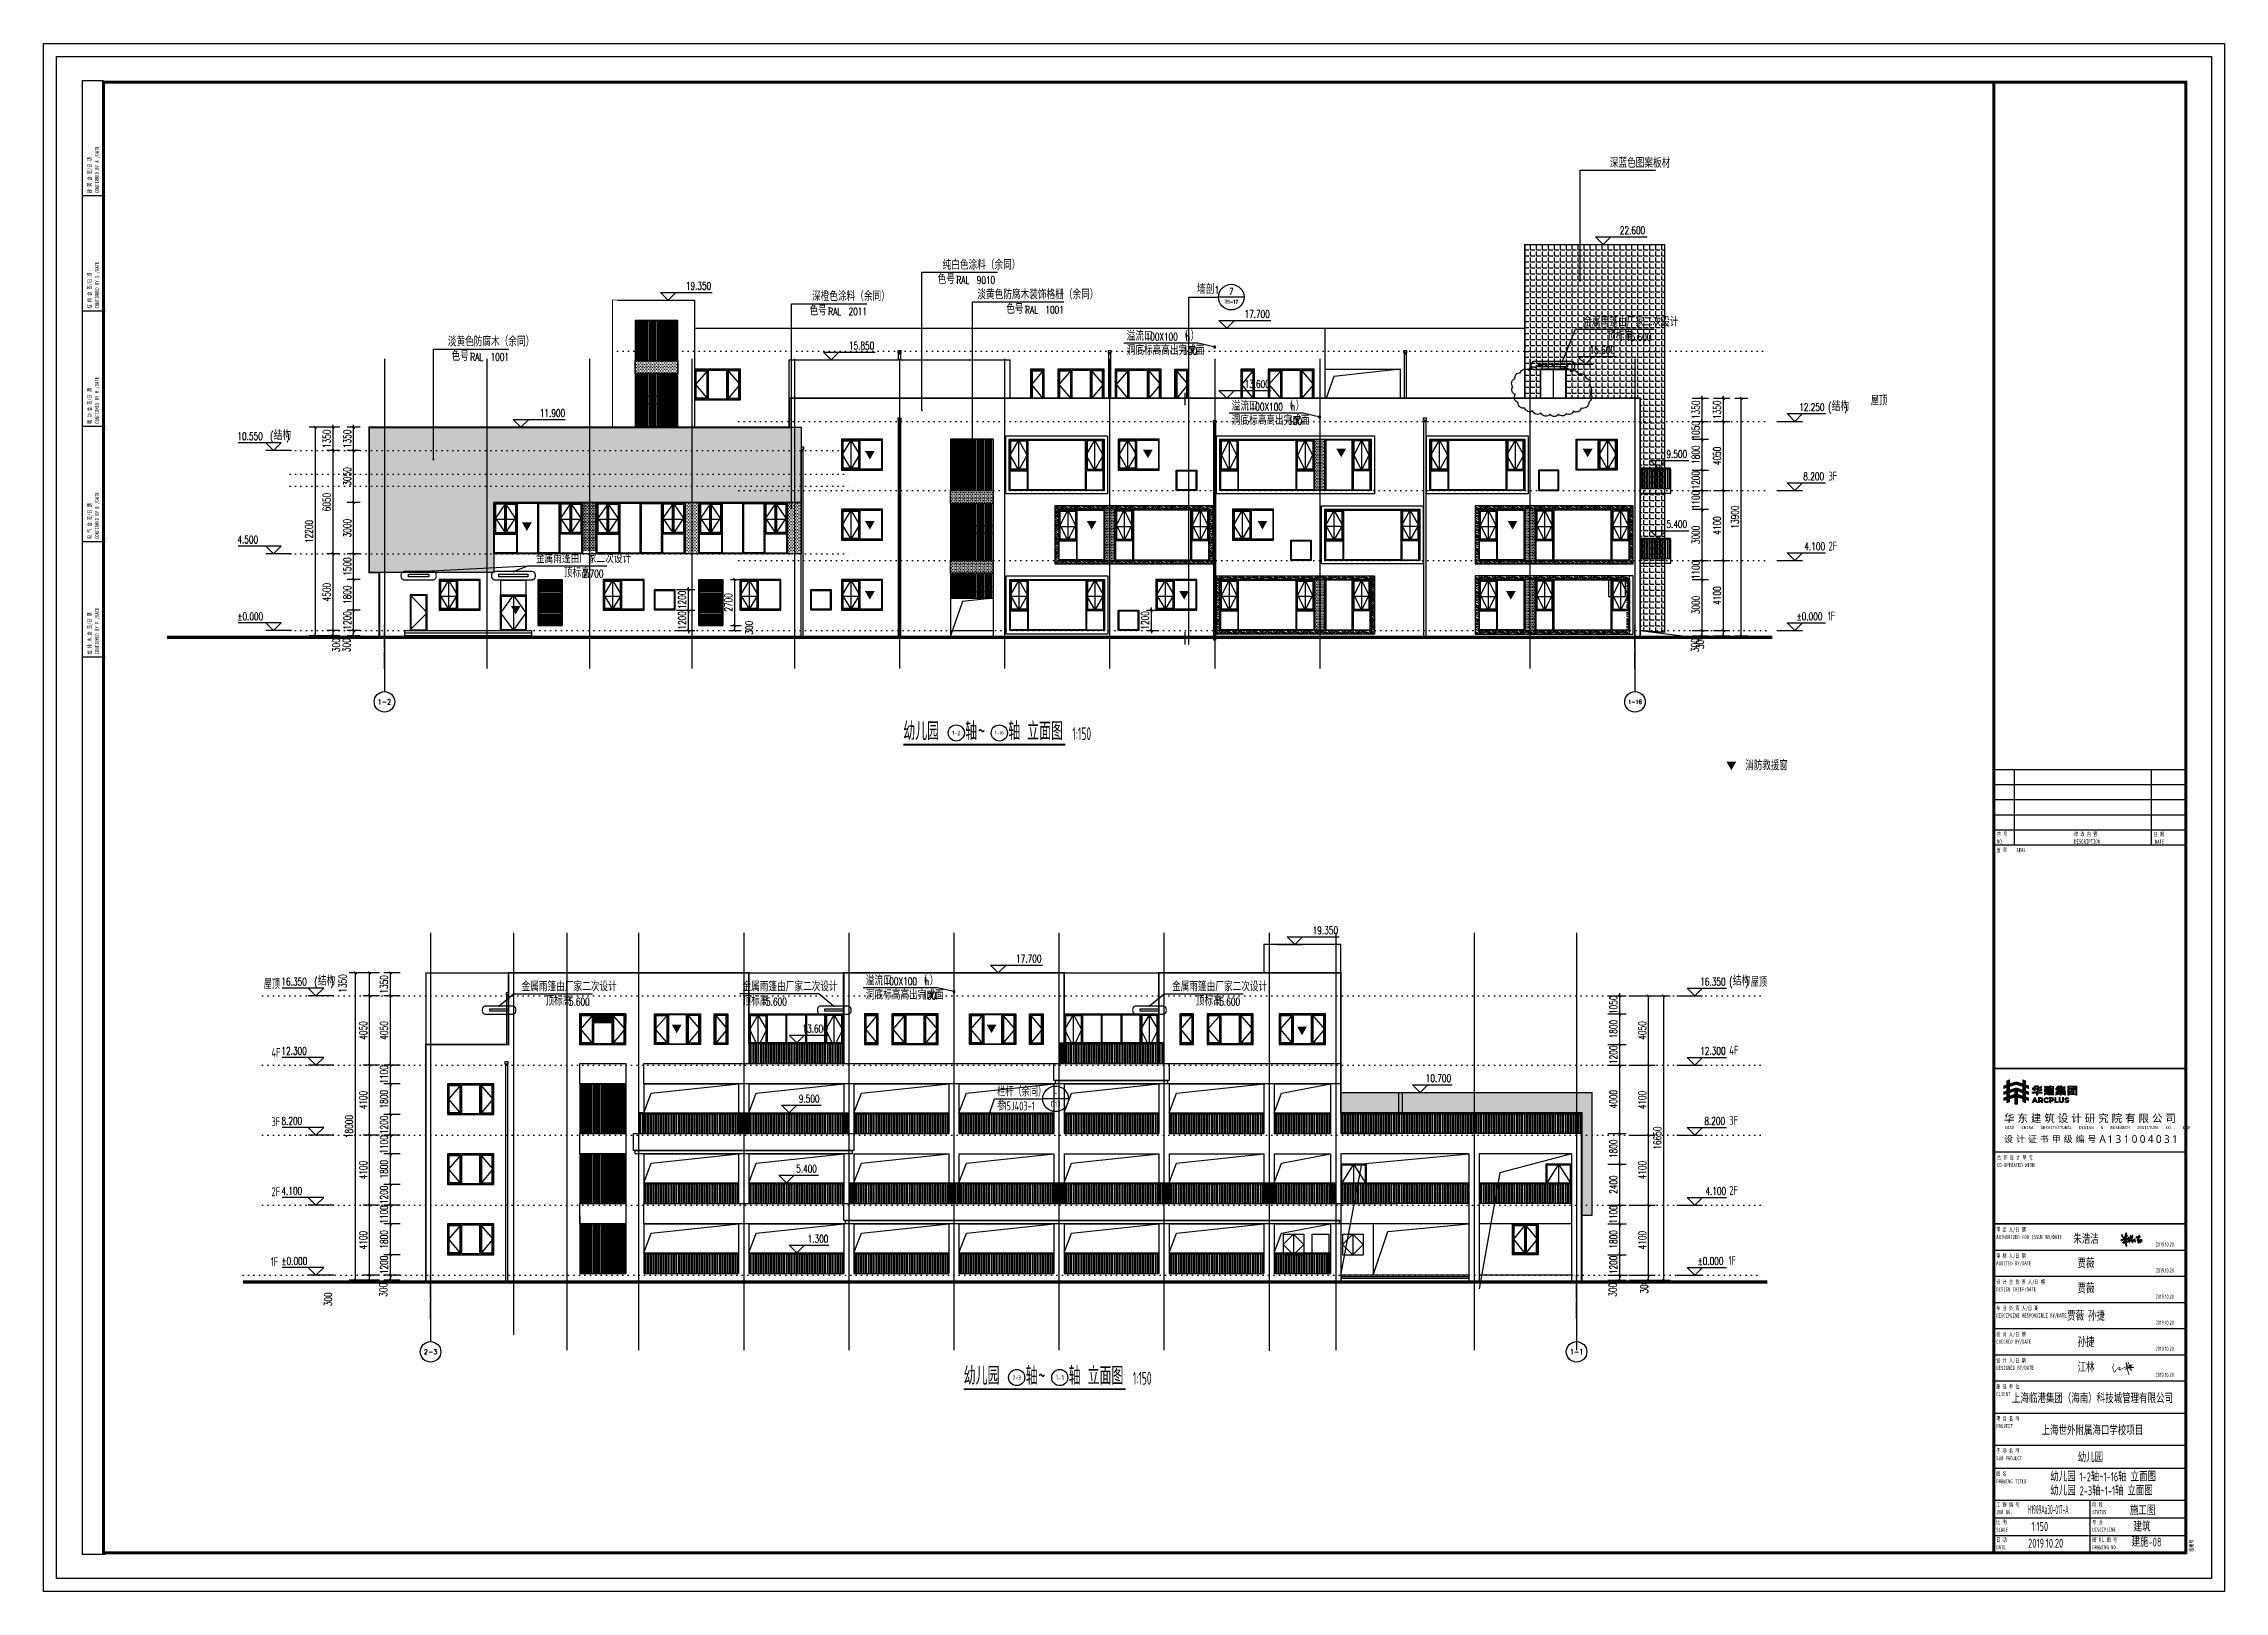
# Model space of a CAD drawing. Header units: millimetres. Extents: x -1048436 to -185795, y -983427 to 400387.
# Drawn here: x -773313 to -645663, y -646977 to -556377 of the extents above; entities that cross this region are included whole.
import ezdxf
from ezdxf.enums import TextEntityAlignment as Align

# ---------------------------------------------------------------- set-up
doc = ezdxf.new("R2010")
doc.units = ezdxf.units.MM
doc.header["$LTSCALE"] = 500
for name, pattern in [('1#游泳馆轴网$0$DOTE', [2.42, 2, -0.2, 0.02, -0.2]), ('A-FP_05$0$pln_L5$0$Col_L4$0$PHANTOM', [63.5, 31.75, -6.35, 6.35, -6.35, 6.35, -6.35]), ('DASH', [0.35, 0.25, -0.1]), ('DOT', [6.35, 0, -6.35])]:
    doc.linetypes.add(name, pattern=pattern)
for name, color, linetype in [('1#游泳馆轴网$0$建-轴线', 1, '1#游泳馆轴网$0$DOTE'), ('2017_11-sheet-L2$0$C-SHET-TTLB', 11, 'Continuous'), ('2017_11-sheet-LOGO$0$C-SHET-TTLB', 11, 'Continuous'), ('2017_11-sheet-R$0$C-SHET-TTLB', 11, 'Continuous'), ('2017_11-sheet-R2$0$C-SHET-TTLB', 11, 'Continuous'), ('AXIS', 3, 'Continuous'), ('AXIS_TEXT', 7, 'Continuous'), ('C-SHET-TTLB', 11, 'Continuous'), ('DIM_ELEV', 3, 'Continuous'), ('DIM_IDEN', 3, 'Continuous'), ('DIM_LEAD', 3, 'Continuous'), ('PUB_DIM', 3, 'Continuous'), ('PUB_TEXT', 7, 'Continuous'), ('建-填充', 9, 'Continuous'), ('建-墙', 254, 'Continuous'), ('建-文字', 4, 'Continuous'), ('建-楼梯-扶手栏杆', 3, 'Continuous'), ('建-窗', 135, 'Continuous'), ('建-符号', 13, 'Continuous'), ('建-符号-引出', 150, 'Continuous'), ('建-符号-箭头', 13, 'Continuous'), ('楼层虚线', 1, 'Continuous'), ('通-图框-文字', 4, 'Continuous')]:
    doc.layers.add(name, color=color, linetype=linetype)
doc.layers.add('建-非打-01', color=6, linetype='Continuous', plot=False)
doc.styles.add('2017_11-sheet-L2$0$SHEET-ECADI', font='simhei.ttf', dxfattribs={"width": 0.7})
doc.styles.add('2017_11-sheet-LOGO$0$微软雅黑L', font='')
doc.styles.add('2017_11-sheet-LOGO$0$黑体', font='simhei.ttf')
doc.styles.add('2017_11-sheet-R$0$SHEET-ECADI', font='simhei.ttf', dxfattribs={"width": 0.7})
doc.styles.add('2017_11-sheet-R2$0$SHEET-ECADI', font='simhei.ttf', dxfattribs={"width": 0.7})
doc.styles.add('_TCH_AXIS', font='COMPLEX', dxfattribs={"bigfont": 'GBCBIG'})
doc.styles.add('_TCH_DIM', font='SIMPLEX', dxfattribs={"bigfont": 'GBCBIG'})
doc.styles.add('_TCH_DIM_T3', font='SIMPLEX', dxfattribs={"width": 0.705882, "bigfont": 'GBCBIG'})
doc.styles.add('_TCH_LABEL', font='COMPLEX', dxfattribs={"bigfont": 'GBCBIG'})
doc.styles.add('ECADI', font='hzs.shx', dxfattribs={"width": 0.7, "bigfont": 'hztxt.shx'})
doc.styles.add('XD2008', font='xd-hzs.shx', dxfattribs={"width": 0.7, "bigfont": 'xd-hztxt.shx'})
doc.styles.add('法文字体', font='tssdeng1.shx', dxfattribs={"width": 0.7, "bigfont": '@extfont2.shx'})
doc.styles.get('2017_11-sheet-LOGO$0$微软雅黑L').set_extended_font_data('Microsoft YaHei Light')
doc.dimstyles.new('_TCH_ARCH&&150', dxfattribs={"dimtxt": 446.25, "dimasz": 150, "dimexe": 375, "dimexo": 450, "dimgap": 150, "dimtad": 1, "dimdec": 0, "dimzin": 0, "dimdsep": 46, "dimtxsty": '_TCH_DIM_T3', "dimblk": 'ARCHTICK', "dimcen": 0.09, "dimclrt": 7, "dimazin": 2, "dimtfac": 1, "dimtdec": 0, "dimtix": 1, "dimtmove": 2, "dimatfit": 3, "dimldrblk": 'ARCHTICK', "dimfxl": 1, "dimtolj": 1, "dimtzin": 0, "dimarcsym": 0})
pattern_1 = [(0, (640, 17238.44), (800, 800), [40, -760]), (0, (80, 17318.44), (800, 800), [80, -720]), (0, (600, 17358.44), (800, 800), [40, -760]), (0, (120, 17438.44), (800, 800), [40, -760]), (0, (600, 17478.44), (800, 800), [40, -760]), (0, (160, 17518.44), (800, 800), [40, -760]), (0, (600, 17558.44), (800, 800), [40, -760]), (0, (160, 17638.44), (800, 800), [40, -440, 40, -280]), (0, (160, 17718.44), (800, 800), [80, -400, 40, -280]), (0, (120, 17838.44), (800, 800), [40, -120, 40, -320, 40, -240]), (0, (80, 17918.44), (800, 800), [40, -160, 80, -520]), (0, (600, 17958.44), (800, 800), [40, -760]), (0, (80, 17998.44), (800, 800), [40, -200, 40, -520]), (45, (0, 17238.44), (9e-14, 800), [113.1368, -1018.23405]), (45, (680, 17238.44), (9e-14, 800), [226.27416, -905.0967]), (45, (680, 17638.44), (9e-14, 800), [56.568, -1074.80285]), (45, (0, 17718.44), (9e-14, 800), [169.7056, -961.66525]), (45, (680, 17718.44), (9e-14, 800), [282.8427, -848.5281]), (45, (680, 17838.44), (9e-14, 800), [169.7056, -961.66525]), (315, (520, 17918.44), (800, -2e-13), [56.568, -1074.80285]), (315, (240, 17278.44), (800, -2e-13), [113.1368, -1018.23405]), (315, (280, 17598.44), (800, -2e-13), [113.1368, -1018.23405]), (315, (520, 17438.44), (800, -2e-13), [113.1368, -1018.23405]), (315, (480, 17758.44), (800, -2e-13), [113.1368, -1018.23405]), (315, (520, 17838.44), (800, -2e-13), [169.7056, -961.66525]), (315, (320, 17358.44), (800, -2e-13), [169.7056, -961.66525]), (315, (440, 17398.44), (800, -2e-13), [169.7056, -961.66525]), (315, (320, 17678.44), (800, -2e-13), [169.7056, -961.66525]), (315, (400, 17718.44), (800, -2e-13), [169.7056, -961.66525]), (26.56505, (40, 17398.44), (800, 3e-07), [89.4427, -1699.41166]), (26.56505, (640, 17358.44), (800, 3e-07), [357.7709, -1431.0835]), (26.56505, (640, 17478.44), (800, 3e-07), [357.7709, -1431.0835]), (26.56505, (640, 17558.44), (800, 3e-07), [357.7712, -536, 178.888, -716.19518]), (26.56505, (720, 17678.44), (800, 3e-07), [89.4427, -1699.41166]), (26.56505, (0, 17958.44), (800, 3e-07), [89.4427, -1699.41166]), (26.56505, (640, 17958.44), (800, 3e-07), [178.88544, -1609.96894]), (333.43495, (440, 17238.44), (800, -3e-07), [178.88544, -1609.96894]), (333.43495, (160, 17438.44), (800, -3e-07), [178.88544, -1609.96894]), (333.43495, (160, 17318.44), (800, -3e-07), [89.4427, -1699.40894]), (333.43495, (200, 17518.44), (800, -3e-07), [268.32816, -1520.5262]), (333.43495, (360, 17518.44), (800, -3e-07), [178.88544, -1609.96894]), (333.43495, (440, 17558.44), (800, -3e-07), [178.88544, -1609.96894]), (333.43495, (200, 17638.44), (800, -3e-07), [89.4427, -1699.40894]), (333.43495, (240, 17718.44), (800, -3e-07), [89.4427, -1699.40894]), (333.43495, (560, 17878.44), (800, -3e-07), [89.4427, -1699.40894]), (333.43495, (520, 17598.44), (800, -3e-07), [89.4427, -1699.40894]), (333.43495, (160, 17838.44), (800, -3e-07), [268.32816, -1520.5262]), (333.43495, (120, 17918.44), (800, -3e-07), [178.88544, -1609.96894]), (333.43495, (560, 17678.44), (800, -3e-07), [89.44, -804.96, 89.44, -805.01438]), (333.43495, (320, 17838.44), (800, -3e-07), [178.88544, -1609.96894]), (333.43495, (360, 17918.44), (800, -3e-07), [178.88544, -1609.96894]), (333.43495, (120, 17998.44), (800, -3e-07), [178.88544, -1609.96894]), (333.43495, (360, 17998.44), (800, -3e-07), [178.88544, -1609.96894])]
pattern_2 = [(0, (640, 21338.44), (800, 800), [40, -760]), (0, (80, 21418.44), (800, 800), [80, -720]), (0, (600, 21458.44), (800, 800), [40, -760]), (0, (120, 21538.44), (800, 800), [40, -760]), (0, (600, 21578.44), (800, 800), [40, -760]), (0, (160, 21618.44), (800, 800), [40, -760]), (0, (600, 21658.44), (800, 800), [40, -760]), (0, (160, 21738.44), (800, 800), [40, -440, 40, -280]), (0, (160, 21818.44), (800, 800), [80, -400, 40, -280]), (0, (120, 21938.44), (800, 800), [40, -120, 40, -320, 40, -240]), (0, (80, 22018.44), (800, 800), [40, -160, 80, -520]), (0, (600, 22058.44), (800, 800), [40, -760]), (0, (80, 22098.44), (800, 800), [40, -200, 40, -520]), (45, (0, 21338.44), (9e-14, 800), [113.1368, -1018.23405]), (45, (680, 21338.44), (9e-14, 800), [226.27416, -905.0967]), (45, (680, 21738.44), (9e-14, 800), [56.568, -1074.80285]), (45, (0, 21818.44), (9e-14, 800), [169.7056, -961.66525]), (45, (680, 21818.44), (9e-14, 800), [282.8427, -848.5281]), (45, (680, 21938.44), (9e-14, 800), [169.7056, -961.66525]), (315, (520, 22018.44), (800, -2e-13), [56.568, -1074.80285]), (315, (240, 21378.44), (800, -2e-13), [113.1368, -1018.23405]), (315, (280, 21698.44), (800, -2e-13), [113.1368, -1018.23405]), (315, (520, 21538.44), (800, -2e-13), [113.1368, -1018.23405]), (315, (480, 21858.44), (800, -2e-13), [113.1368, -1018.23405]), (315, (520, 21938.44), (800, -2e-13), [169.7056, -961.66525]), (315, (320, 21458.44), (800, -2e-13), [169.7056, -961.66525]), (315, (440, 21498.44), (800, -2e-13), [169.7056, -961.66525]), (315, (320, 21778.44), (800, -2e-13), [169.7056, -961.66525]), (315, (400, 21818.44), (800, -2e-13), [169.7056, -961.66525]), (26.56505, (40, 21498.44), (800, 3e-07), [89.4427, -1699.41166]), (26.56505, (640, 21458.44), (800, 3e-07), [357.7709, -1431.0835]), (26.56505, (640, 21578.44), (800, 3e-07), [357.7709, -1431.0835]), (26.56505, (640, 21658.44), (800, 3e-07), [357.7712, -536, 178.888, -716.19518]), (26.56505, (720, 21778.44), (800, 3e-07), [89.4427, -1699.41166]), (26.56505, (0, 22058.44), (800, 3e-07), [89.4427, -1699.41166]), (26.56505, (640, 22058.44), (800, 3e-07), [178.88544, -1609.96894]), (333.43495, (440, 21338.44), (800, -3e-07), [178.88544, -1609.96894]), (333.43495, (160, 21538.44), (800, -3e-07), [178.88544, -1609.96894]), (333.43495, (160, 21418.44), (800, -3e-07), [89.4427, -1699.40894]), (333.43495, (200, 21618.44), (800, -3e-07), [268.32816, -1520.5262]), (333.43495, (360, 21618.44), (800, -3e-07), [178.88544, -1609.96894]), (333.43495, (440, 21658.44), (800, -3e-07), [178.88544, -1609.96894]), (333.43495, (200, 21738.44), (800, -3e-07), [89.4427, -1699.40894]), (333.43495, (240, 21818.44), (800, -3e-07), [89.4427, -1699.40894]), (333.43495, (560, 21978.44), (800, -3e-07), [89.4427, -1699.40894]), (333.43495, (520, 21698.44), (800, -3e-07), [89.4427, -1699.40894]), (333.43495, (160, 21938.44), (800, -3e-07), [268.32816, -1520.5262]), (333.43495, (120, 22018.44), (800, -3e-07), [178.88544, -1609.96894]), (333.43495, (560, 21778.44), (800, -3e-07), [89.44, -804.96, 89.44, -805.01438]), (333.43495, (320, 21938.44), (800, -3e-07), [178.88544, -1609.96894]), (333.43495, (360, 22018.44), (800, -3e-07), [178.88544, -1609.96894]), (333.43495, (120, 22098.44), (800, -3e-07), [178.88544, -1609.96894]), (333.43495, (360, 22098.44), (800, -3e-07), [178.88544, -1609.96894])]
pattern_3 = [(0, (0, 0), (46.875, 93.75), [0, -93.75])]
pattern_4 = [(0, (640, 0), (800, 800), [40, -760]), (0, (80, 80), (800, 800), [80, -720]), (0, (600, 120), (800, 800), [40, -760]), (0, (120, 200), (800, 800), [40, -760]), (0, (600, 240), (800, 800), [40, -760]), (0, (160, 280), (800, 800), [40, -760]), (0, (600, 320), (800, 800), [40, -760]), (0, (160, 400), (800, 800), [40, -440, 40, -280]), (0, (160, 480), (800, 800), [80, -400, 40, -280]), (0, (120, 600), (800, 800), [40, -120, 40, -320, 40, -240]), (0, (80, 680), (800, 800), [40, -160, 80, -520]), (0, (600, 720), (800, 800), [40, -760]), (0, (80, 760), (800, 800), [40, -200, 40, -520]), (45, (0, 0), (9e-14, 800), [113.1368, -1018.23405]), (45, (680, 0), (9e-14, 800), [226.27416, -905.0967]), (45, (680, 400), (9e-14, 800), [56.568, -1074.80285]), (45, (0, 480), (9e-14, 800), [169.7056, -961.66525]), (45, (680, 480), (9e-14, 800), [282.8427, -848.5281]), (45, (680, 600), (9e-14, 800), [169.7056, -961.66525]), (315, (520, 680), (800, -2e-13), [56.568, -1074.80285]), (315, (240, 40), (800, -2e-13), [113.1368, -1018.23405]), (315, (280, 360), (800, -2e-13), [113.1368, -1018.23405]), (315, (520, 200), (800, -2e-13), [113.1368, -1018.23405]), (315, (480, 520), (800, -2e-13), [113.1368, -1018.23405]), (315, (520, 600), (800, -2e-13), [169.7056, -961.66525]), (315, (320, 120), (800, -2e-13), [169.7056, -961.66525]), (315, (440, 160), (800, -2e-13), [169.7056, -961.66525]), (315, (320, 440), (800, -2e-13), [169.7056, -961.66525]), (315, (400, 480), (800, -2e-13), [169.7056, -961.66525]), (26.56505, (40, 160), (800, 3e-07), [89.4427, -1699.41166]), (26.56505, (640, 120), (800, 3e-07), [357.7709, -1431.0835]), (26.56505, (640, 240), (800, 3e-07), [357.7709, -1431.0835]), (26.56505, (640, 320), (800, 3e-07), [357.7712, -536, 178.888, -716.19518]), (26.56505, (720, 440), (800, 3e-07), [89.4427, -1699.41166]), (26.56505, (0, 720), (800, 3e-07), [89.4427, -1699.41166]), (26.56505, (640, 720), (800, 3e-07), [178.88544, -1609.96894]), (333.43495, (440, 0), (800, -3e-07), [178.88544, -1609.96894]), (333.43495, (160, 200), (800, -3e-07), [178.88544, -1609.96894]), (333.43495, (160, 80), (800, -3e-07), [89.4427, -1699.40894]), (333.43495, (200, 280), (800, -3e-07), [268.32816, -1520.5262]), (333.43495, (360, 280), (800, -3e-07), [178.88544, -1609.96894]), (333.43495, (440, 320), (800, -3e-07), [178.88544, -1609.96894]), (333.43495, (200, 400), (800, -3e-07), [89.4427, -1699.40894]), (333.43495, (240, 480), (800, -3e-07), [89.4427, -1699.40894]), (333.43495, (560, 640), (800, -3e-07), [89.4427, -1699.40894]), (333.43495, (520, 360), (800, -3e-07), [89.4427, -1699.40894]), (333.43495, (160, 600), (800, -3e-07), [268.32816, -1520.5262]), (333.43495, (120, 680), (800, -3e-07), [178.88544, -1609.96894]), (333.43495, (560, 440), (800, -3e-07), [89.44, -804.96, 89.44, -805.01438]), (333.43495, (320, 600), (800, -3e-07), [178.88544, -1609.96894]), (333.43495, (360, 680), (800, -3e-07), [178.88544, -1609.96894]), (333.43495, (120, 760), (800, -3e-07), [178.88544, -1609.96894]), (333.43495, (360, 760), (800, -3e-07), [178.88544, -1609.96894])]

msp = doc.modelspace()

# ---------------------------------------------------------------- texts
at = {"layer": 'AXIS_TEXT', "style": '_TCH_AXIS'}
for s, height, p, p2 in [('1-2', 299.63, (-753755.1, -595056.8), (-752970.3, -595056.8)), ('1-16', 241.37, (-680565, -595027.7), (-679760.4, -595027.7)), ('2-3', 277.49, (-751059.6, -633094.8), (-750266.7, -633094.8)), ('1-1', 325.28, (-683969.5, -633118.7), (-683195, -633118.7))]:
    msp.add_text(s, height=height, dxfattribs=at).set_placement(p, p2, align=Align.FIT)
at = {"layer": 'PUB_TEXT', "style": '_TCH_DIM'}
for s, height, p in [('深蓝色图案板材', 506.38, (-681638.5, -563635.7)), ('纯白色涂料（余同）', 506.38, (-720691.5, -569601.1)), ('色号：', 506.38, (-720984.5, -570441.1)), ('墙剖', 506.38, (-705799.7, -571026.7)), ('色号：', 506.38, (-728487.6, -572282.3)), ('深橙色涂料（余同）', 506.38, (-728335.1, -571442.3)), ('淡黄色防腐木装饰格栅（余同）', 506.383, (-718657.5, -571333.1)), ('色号：', 506.38, (-716966.8, -572184.3)), ('淡黄色防腐木（余同）', 506.38, (-749654.4, -574089)), ('色号：', 506.38, (-749438.2, -574940.2)), ('洞底标高高出完成面', 506.38, (-709917, -574599.8)), ('溢流口', 506.38, (-709917, -573759.8)), ('（', 506.4, (-706831.2, -573759.8)), ('）', 506.4, (-706177.6, -573759.8)), ('洞底标高高出完成面', 506.38, (-703767, -578699.8)), ('溢流口', 506.38, (-703767, -577859.8)), ('（', 506.4, (-700681.2, -577859.8)), ('）', 506.4, (-700027.6, -577859.8)), ('结构', 506.38, (-668645.2, -577880.4)), ('结构', 506.38, (-759841.4, -579580.4)), ('结构', 506.38, (-757260.5, -611511.6)), ('溢流口', 506.38, (-725186.6, -611491)), ('（', 506.4, (-722100.8, -611491)), ('）', 506.4, (-721447.1, -611491)), ('结构', 506.38, (-674438.9, -611511.6)), ('洞底标高高出完成面', 506.38, (-725186.6, -612331))]:
    msp.add_text(s, height=height, dxfattribs=at).set_placement(p)
at = {"layer": 'PUB_TEXT'}
for s, height, style, width, p in [('22.600', 446.25, '_TCH_DIM', 0.705882, (-681048, -567530.4)), ('19.350', 446.25, '_TCH_DIM', 0.705882, (-735718.6, -570780.4)), ('RAL', 446.25, '_TCH_DIM', 0.705882, (-719878.7, -570441.1)), ('9010', 446.25, '_TCH_DIM', 0.705882, (-718693.7, -570441.1)), ('1', 446.2, '_TCH_DIM', 0.705882, (-704777.4, -571026.7)), ('RAL', 446.25, '_TCH_DIM', 0.705882, (-727381.7, -572282.3)), ('2011', 446.25, '_TCH_DIM', 0.705882, (-726196.7, -572282.3)), ('RAL', 446.25, '_TCH_DIM', 0.705882, (-715860.9, -572184.3)), ('1001', 446.25, '_TCH_DIM', 0.705882, (-714675.9, -572184.3)), ('17.700', 446.25, '_TCH_DIM', 0.705882, (-703020.2, -572430.4)), ('15.850', 446.25, '_TCH_DIM', 0.705882, (-726175.5, -574280.4)), ('100X100', 446.25, '_TCH_DIM', 0.705882, (-708811.2, -573759.8)), ('100', 446.25, '_TCH_DIM', 0.705882, (-706599.5, -574599.8)), ('h', 446.2, '_TCH_DIM', 0.705882, (-706462.6, -573759.8)), ('15.600', 446.25, '_TCH_DIM', 0.705882, (-682818.2, -574530.4)), ('RAL', 446.25, '_TCH_DIM', 0.705882, (-748332.3, -574940.2)), ('1001', 446.25, '_TCH_DIM', 0.705882, (-747147.3, -574940.2)), ('13.600', 446.25, '_TCH_DIM', 0.705882, (-703020.2, -576530.4)), ('11.900', 446.25, '_TCH_DIM', 0.705882, (-744267.6, -578230.4)), ('100X100', 446.25, '_TCH_DIM', 0.705882, (-702661.2, -577859.8)), ('100', 446.25, '_TCH_DIM', 0.705882, (-700449.5, -578699.8)), ('h', 446.2, '_TCH_DIM', 0.705882, (-700312.6, -577859.8)), ('12.250', 446.25, '_TCH_DIM', 0.705882, (-670550.2, -577880.4)), ('(', 446.2, '_TCH_DIM', 0.705882, (-668855.2, -577880.4)), (')', 446.2, '_TCH_DIM', 0.705882, (-667908, -577880.4)), ('屋顶', 525, 'XD2008', 0.7, (-666355.9, -577549.2)), ('10.550', 446.25, '_TCH_DIM', 0.705882, (-761971.4, -579580.4)), ('(', 446.2, '_TCH_DIM', 0.705882, (-760051.4, -579580.4)), (')', 446.2, '_TCH_DIM', 0.705882, (-759104.2, -579580.4)), ('9.500', 446.25, '_TCH_DIM', 0.705882, (-678322.6, -580630.4)), ('8.200', 446.25, '_TCH_DIM', 0.705882, (-670310.2, -581930.4)), ('3F', 525, 'XD2008', 0.7, (-668834.8, -581953)), ('5.400', 446.25, '_TCH_DIM', 0.705882, (-678322.6, -584730.4)), ('4.500', 446.25, '_TCH_DIM', 0.705882, (-761971.4, -585630.4)), ('4.100', 446.25, '_TCH_DIM', 0.705882, (-670250.2, -586030.4)), ('2F', 525, 'XD2008', 0.7, (-668834.8, -586053)), ('%%P0.000', 446.25, '_TCH_DIM', 0.705882, (-761971.4, -590130.4)), ('%%P0.000', 446.25, '_TCH_DIM', 0.705882, (-670700.2, -590130.4)), ('1F', 525, 'XD2008', 0.7, (-668881.1, -590153)), ('幼儿园', 1050, 'XD2008', 0.7, (-722991.4, -597147.9)), ('轴', 1050, 'XD2008', 0.7, (-719366.1, -597147.9)), ('轴', 1050, 'XD2008', 0.7, (-716846.1, -597147.9)), ('立面图', 1050, 'XD2008', 0.7, (-715740.7, -597147.9)), ('~', 1050, 'XD2008', 0.7, (-718631.1, -597147.9)), ('1:150', 750, '法文字体', 0.56, (-713096.6, -597147.9)), ('19.350', 446.25, '_TCH_DIM', 0.705882, (-699028.7, -608511.6)), ('17.700', 446.25, '_TCH_DIM', 0.705882, (-716387.6, -610161.6)), ('屋顶', 525, 'XD2008', 0.7, (-760430.4, -611709.8)), ('16.350', 446.25, '_TCH_DIM', 0.705882, (-759390.5, -611511.6)), ('(', 446.2, '_TCH_DIM', 0.705882, (-757470.5, -611511.6)), (')', 446.2, '_TCH_DIM', 0.705882, (-756523.3, -611511.6)), ('100X100', 446.25, '_TCH_DIM', 0.705882, (-724080.8, -611491)), ('h', 446.2, '_TCH_DIM', 0.705882, (-721732.1, -611491)), ('16.350', 446.25, '_TCH_DIM', 0.705882, (-676343.9, -611511.6)), ('(', 446.2, '_TCH_DIM', 0.705882, (-674648.9, -611511.6)), (')', 446.2, '_TCH_DIM', 0.705882, (-673701.7, -611511.6)), ('屋顶', 525, 'XD2008', 0.7, (-673389.1, -611583.8)), ('100', 446.25, '_TCH_DIM', 0.705882, (-721869.1, -612331)), ('13.600', 446.25, '_TCH_DIM', 0.705882, (-728894.4, -614261.6)), ('4F', 525, 'XD2008', 0.7, (-759974.3, -615697.1)), ('12.300', 446.25, '_TCH_DIM', 0.705882, (-759390.5, -615561.6)), ('12.300', 446.25, '_TCH_DIM', 0.705882, (-676343.9, -615561.6)), ('4F', 525, 'XD2008', 0.7, (-674641.2, -615568.4)), ('10.700', 446.25, '_TCH_DIM', 0.705882, (-692408.3, -617161.6)), ('9.500', 446.25, '_TCH_DIM', 0.705882, (-729107.8, -618361.6)), ('3F', 525, 'XD2008', 0.7, (-759974.3, -619747.1)), ('8.200', 446.25, '_TCH_DIM', 0.705882, (-759390.5, -619661.6)), ('8.200', 446.25, '_TCH_DIM', 0.705882, (-676103.9, -619661.6)), ('3F', 525, 'XD2008', 0.7, (-674641.2, -619668.4)), ('5.400', 446.25, '_TCH_DIM', 0.705882, (-729262.8, -622461.6)), ('2F', 525, 'XD2008', 0.7, (-759974.3, -623847.1)), ('4.100', 446.25, '_TCH_DIM', 0.705882, (-759390.5, -623761.6)), ('4.100', 446.25, '_TCH_DIM', 0.705882, (-676043.9, -623761.6)), ('2F', 525, 'XD2008', 0.7, (-674641.2, -623768.4)), ('1.300', 446.25, '_TCH_DIM', 0.705882, (-728594.4, -626561.6)), ('1F', 525, 'XD2008', 0.7, (-760020.6, -627947.1)), ('%%P0.000', 446.25, '_TCH_DIM', 0.705882, (-759390.5, -627861.6)), ('%%P0.000', 446.25, '_TCH_DIM', 0.705882, (-676493.9, -627861.6)), ('1F', 525, 'XD2008', 0.7, (-674687.5, -627868.4)), ('幼儿园', 1050, 'XD2008', 0.7, (-719453.8, -634881.4)), ('轴', 1050, 'XD2008', 0.7, (-715828.4, -634881.4)), ('~', 1050, 'XD2008', 0.7, (-715093.4, -634881.4)), ('轴', 1050, 'XD2008', 0.7, (-713308.4, -634881.4)), ('立面图', 1050, 'XD2008', 0.7, (-712203, -634881.4)), ('1:150', 750, '法文字体', 0.56, (-709559, -634881.4))]:
    msp.add_text(s, height=height, dxfattribs=dict(at, style=style, width=width)).set_placement(p)
for s, height, style, width, p, p2 in [('建施-17', 204.58, '_TCH_LABEL', 0.947735, (-704184.6, -571596.7), (-703405.3, -571596.7)), ('1-2', 267.75, 'XD2008', 1.238095, (-720141, -596861.8), (-719641.2, -596861.8)), ('1-16', 210.58, 'XD2008', 1.238095, (-717634.3, -596833.2), (-717107.8, -596833.2)), ('2-3', 253.57, 'XD2008', 1.238095, (-716606.9, -634588.2), (-716099.8, -634588.2)), ('1-1', 287.48, 'XD2008', 1.238095, (-714077.7, -634605.2), (-713589, -634605.2))]:
    msp.add_text(s, height=height, dxfattribs=dict(at, style=style, width=width)).set_placement(p, p2, align=Align.FIT)
at = {"layer": 'PUB_TEXT', "style": '_TCH_LABEL'}
msp.add_text('7', height=391.5, dxfattribs=at).set_placement((-703925.5, -571078.9), (-703664.4, -571078.9), align=Align.FIT)
at = {"layer": '建-文字', "style": '_TCH_DIM'}
for s, height, p in [('金属雨篷由厂家二次设计', 506.383, (-683187.4, -572939.3)), ('顶标高', 506.38, (-681794.3, -573779.3)), ('金属雨篷由厂家二次设计', 506.383, (-744493.9, -586783.2)), ('顶标高', 506.38, (-742860.8, -587623.2)), ('金属雨篷由厂家二次设计', 506.383, (-745334.1, -611844.1)), ('金属雨篷由厂家二次设计', 506.383, (-732405.5, -611844.1)), ('金属雨篷由厂家二次设计', 506.383, (-707263.1, -611844.1)), ('顶标高', 506.38, (-743941.1, -612684.1)), ('顶标高', 506.38, (-732405.5, -612684.1)), ('顶标高', 506.38, (-705870, -612684.1))]:
    msp.add_text(s, height=height, dxfattribs=at).set_placement(p)
at = {"layer": '建-文字'}
for s, height, style, width, p in [('15.600', 446.25, '_TCH_DIM', 0.705882, (-680688.4, -573779.3)), ('2.700', 446.25, '_TCH_DIM', 0.705882, (-741754.9, -587623.2)), ('15.600', 446.25, '_TCH_DIM', 0.705882, (-742835.2, -612684.1)), ('15.600', 446.25, '_TCH_DIM', 0.705882, (-731299.7, -612684.1)), ('15.600', 446.25, '_TCH_DIM', 0.705882, (-704764.1, -612684.1)), ('栏杆（余同）', 525, 'XD2008', 0.7, (-717498.7, -617997.3)), ('参', 525, 'XD2008', 0.7, (-717498.7, -618824.9)), ('15J403-1', 525, 'XD2008', 0.7, (-717131.2, -618824.9))]:
    msp.add_text(s, height=height, dxfattribs=dict(at, style=style, width=width)).set_placement(p)
at = {"layer": '建-文字', "style": 'XD2008'}
for s, height, width, p, p2 in [('D13', 314.27, 1.238095, (-714368.6, -618612.1), (-713792.4, -618612.1)), ('-', 400.2, 0.962963, (-714173.9, -618009), (-713987.1, -618009))]:
    msp.add_text(s, height=height, dxfattribs=dict(at, width=width)).set_placement(p, p2, align=Align.FIT)
at = {"layer": '通-图框-文字', "style": 'ECADI', "width": 0.7}
for s, p in [('消防救援窗', (-673700.1, -598903.4)), ('幼儿园 1-2轴~1-16轴 立面图', (-655857.7, -640532.9)), ('幼儿园 2-3轴~1-1轴 立面图', (-655857.7, -641353.2)), ('1:150', (-656954.8, -643440.1)), ('建施-08', (-651095.7, -644354))]:
    msp.add_text(s, height=525, dxfattribs=at).set_placement(p)

# ---------------------------------------------------------------- blocks, each defined once
blk = doc.blocks.new('C1')
at = {"layer": '建-窗', "linetype": 'Continuous'}
for p, q in [((-716238, -572677), (-716238, -570927)), ((-711788, -572677), (-711788, -570927)), ((-716738, -572677), (-715738, -572677)), ((-711288, -572677), (-712288, -572677))]:
    blk.add_line(p, q, dxfattribs=at)
for points in [[(-716988, -570677), (-711038, -570677), (-711038, -574077), (-716988, -574077)], [(-716788, -570877), (-711238, -570877), (-711238, -573877), (-716788, -573877)], [(-716738, -570927), (-715738, -570927), (-715738, -572677), (-716738, -572677)], [(-716738, -572677), (-715738, -572677), (-715738, -570927), (-716738, -570927)], [(-716688, -570977), (-715788, -570977), (-715788, -572627), (-716688, -572627)], [(-715688, -570927), (-712338, -570927), (-712338, -573827), (-715688, -573827)], [(-711288, -570927), (-712288, -570927), (-712288, -572677), (-711288, -572677)], [(-711288, -572677), (-712288, -572677), (-712288, -570927), (-711288, -570927)], [(-711338, -570977), (-712238, -570977), (-712238, -572627), (-711338, -572627)], [(-716738, -572727), (-715738, -572727), (-715738, -573827), (-716738, -573827)], [(-711288, -572727), (-712288, -572727), (-712288, -573827), (-711288, -573827)]]:
    blk.add_lwpolyline(points, close=True, dxfattribs=at)
for points in [[(-716238, -572677), (-716738, -571802), (-716238, -570927)], [(-716238, -572677), (-715738, -571802), (-716238, -570927)], [(-711788, -572677), (-712288, -571802), (-711788, -570927)], [(-711788, -572677), (-711288, -571802), (-711788, -570927)]]:
    blk.add_lwpolyline(points, dxfattribs=at)
blk = doc.blocks.new('C2')
at = {"layer": '建-窗', "linetype": 'Continuous'}
for points in [[(-710413, -572677), (-709213, -572677), (-709213, -573877), (-710413, -573877)], [(-710363, -572727), (-709263, -572727), (-709263, -573827), (-710363, -573827)]]:
    blk.add_lwpolyline(points, close=True, dxfattribs=at)
blk = doc.blocks.new('C3')
at = {"layer": '建-窗', "linetype": 'Continuous'}
for p, q in [((-707663, -570927), (-707663, -572627)), ((-707163, -570927), (-707163, -572627))]:
    blk.add_line(p, q, dxfattribs=at)
for points in [[(-705813, -570877), (-708213, -570877), (-708213, -572677), (-705813, -572677)], [(-708163, -570927), (-707163, -570927), (-707163, -572627), (-708163, -572627)], [(-708113, -570977), (-707213, -570977), (-707213, -572577), (-708113, -572577)], [(-707113, -570927), (-705863, -570927), (-705863, -572627), (-707113, -572627)]]:
    blk.add_lwpolyline(points, close=True, dxfattribs=at)
for points in [[(-707663, -570927), (-708163, -571777), (-707663, -572627)], [(-707663, -570927), (-707163, -571777), (-707663, -572627)]]:
    blk.add_lwpolyline(points, dxfattribs=at)
blk = doc.blocks.new('sdfsg')
at = {"layer": '建-填充', "linetype": 'A-FP_05$0$pln_L5$0$Col_L4$0$PHANTOM'}
h = blk.add_hatch(dxfattribs=at)
h.set_pattern_fill('松散材料', color=256, scale=50)
h.set_pattern_definition([(0, (0, 16860.78), (46.875, 93.75), [0, -93.75])])
h.paths.add_polyline_path([(-698913, -570877), (-698313, -570877), (-698313, -573877), (-698913, -573877)])
at = {"layer": '建-窗', "linetype": 'Continuous'}
for p, q in [((-703913, -570927), (-703913, -572677)), ((-699463, -570927), (-699463, -572677)), ((-696163, -570927), (-696163, -572677)), ((-704413, -572677), (-703413, -572677)), ((-699963, -572677), (-698963, -572677)), ((-695663, -572677), (-696663, -572677))]:
    blk.add_line(p, q, dxfattribs=at)
for points in [[(-704663, -570677), (-695413, -570677), (-695413, -574077), (-704663, -574077)], [(-704463, -570877), (-695613, -570877), (-695613, -573877), (-704463, -573877)], [(-704463, -570877), (-698913, -570877), (-698913, -573877), (-704463, -573877)], [(-704413, -570927), (-703413, -570927), (-703413, -572677), (-704413, -572677)], [(-704413, -572677), (-703413, -572677), (-703413, -570927), (-704413, -570927)], [(-704363, -570977), (-703463, -570977), (-703463, -572627), (-704363, -572627)], [(-703363, -570927), (-700013, -570927), (-700013, -573827), (-703363, -573827)], [(-699963, -570927), (-698963, -570927), (-698963, -572677), (-699963, -572677)], [(-699963, -572677), (-698963, -572677), (-698963, -570927), (-699963, -570927)], [(-699913, -570977), (-699013, -570977), (-699013, -572627), (-699913, -572627)], [(-698913, -570877), (-698313, -570877), (-698313, -573877), (-698913, -573877)], [(-698313, -570877), (-695613, -570877), (-695613, -573877), (-698313, -573877)], [(-696713, -570927), (-698263, -570929), (-698263, -573829), (-696713, -573827)], [(-695663, -570927), (-696663, -570927), (-696663, -572677), (-695663, -572677)], [(-695663, -572677), (-696663, -572677), (-696663, -570927), (-695663, -570927)], [(-695713, -570977), (-696613, -570977), (-696613, -572627), (-695713, -572627)], [(-704413, -572727), (-703413, -572727), (-703413, -573827), (-704413, -573827)], [(-699963, -572727), (-698963, -572727), (-698963, -573827), (-699963, -573827)], [(-695663, -572727), (-696663, -572727), (-696663, -573827), (-695663, -573827)]]:
    blk.add_lwpolyline(points, close=True, dxfattribs=at)
for points in [[(-703913, -570927), (-704363, -571802), (-703913, -572677), (-703463, -571802), (-703913, -570927)], [(-699463, -570927), (-699913, -571802), (-699463, -572677), (-699013, -571802), (-699463, -570927)], [(-696163, -570927), (-696613, -571802), (-696163, -572677), (-695713, -571802), (-696163, -570927)]]:
    blk.add_lwpolyline(points, dxfattribs=at)
blk = doc.blocks.new('fdhgfhgf')
at = {"layer": '建-窗', "linetype": 'DASH'}
for p, q in [((-745588, -569327), (-745588, -566427)), ((-744388, -566427), (-744388, -569327)), ((-744338, -566427), (-744338, -569327)), ((-743138, -569327), (-743138, -566427))]:
    blk.add_line(p, q, dxfattribs=at)
at = {"layer": '建-窗', "linetype": 'Continuous'}
for points in [[(-746963, -566377), (-741763, -566377), (-741763, -569377), (-746963, -569377)], [(-746913, -566427), (-746275, -566427), (-746275, -568177), (-746913, -568177)], [(-746913, -566427), (-745638, -566427), (-745638, -568177), (-746913, -568177)], [(-746325, -566477), (-746863, -566477), (-746863, -568127), (-746325, -568127)], [(-746275, -566427), (-745638, -566427), (-745638, -568177), (-746275, -568177)], [(-746225, -566477), (-745688, -566477), (-745688, -568127), (-746225, -568127)], [(-744388, -566427), (-745588, -566427), (-745588, -569327), (-744388, -569327)], [(-744338, -566427), (-743138, -566427), (-743138, -569327), (-744338, -569327)], [(-742450, -566427), (-743088, -566427), (-743088, -568177), (-742450, -568177)], [(-741813, -566427), (-743088, -566427), (-743088, -568177), (-741813, -568177)], [(-742500, -566477), (-743038, -566477), (-743038, -568127), (-742500, -568127)], [(-741813, -566427), (-742450, -566427), (-742450, -568177), (-741813, -568177)], [(-742400, -566477), (-741863, -566477), (-741863, -568127), (-742400, -568127)], [(-746913, -568227), (-745638, -568227), (-745638, -569327), (-746913, -569327)], [(-741813, -568227), (-743088, -568227), (-743088, -569327), (-741813, -569327)]]:
    blk.add_lwpolyline(points, close=True, dxfattribs=at)
for points in [[(-746275, -566427), (-746863, -567302), (-746275, -568177), (-745688, -567302), (-746275, -566427)], [(-742450, -566427), (-741863, -567302), (-742450, -568177), (-743038, -567302), (-742450, -566427)]]:
    blk.add_lwpolyline(points, dxfattribs=at)
blk = doc.blocks.new('gfdghfh')
blk.add_line((-745163, -571777), (-743663, -571777))
at = {"layer": '建-窗', "linetype": 'Continuous'}
for p, q in [((-744413, -571777), (-745163, -572827)), ((-744413, -571777), (-744413, -573877)), ((-743663, -572827), (-744413, -571777)), ((-745163, -572827), (-744413, -573877)), ((-744413, -573877), (-743663, -572827))]:
    blk.add_line(p, q, dxfattribs=at)
for points in [[(-745163, -571777), (-743663, -571777), (-743663, -573877), (-745163, -573877)], [(-745113, -571827), (-743713, -571827), (-743713, -573827), (-745113, -573827)]]:
    blk.add_lwpolyline(points, close=True, dxfattribs=at)
blk = doc.blocks.new('fgfhh')
at = {"layer": '建-窗', "linetype": 'Continuous'}
for points in [[(-749862, -571777), (-748862, -571777), (-748862, -573877), (-749862, -573877)], [(-749812, -571827), (-748912, -571827), (-748912, -573827), (-749812, -573827)]]:
    blk.add_lwpolyline(points, close=True, dxfattribs=at)
blk.add_lwpolyline([(-748862, -571777), (-749862, -572827), (-748862, -573827)], dxfattribs=at)
blk = doc.blocks.new('gfhf')
for p, q in [((-17850, -26102), (-12299, -26102)), ((-17850, -29002), (-12299, -29002)), ((-17850, -30202), (-12299, -30202)), ((-17850, -33102), (-12299, -33102)), ((-17850, -34302), (-12299, -34302)), ((-17850, -37202), (-12299, -37202))]:
    blk.add_line(p, q)
for points in [[(-17850, -27802), (-17414, -26644), (-12299, -26102)], [(-17850, -31902), (-17414, -30744), (-12299, -30202)], [(-17850, -36002), (-17414, -34844), (-12299, -34302)]]:
    blk.add_lwpolyline(points)
at = {"layer": '建-楼梯-扶手栏杆'}
for p, q in [((-17850, -27802), (-12299, -27802)), ((-17850, -27852), (-12299, -27852)), ((-17775, -27852), (-17775, -29002)), ((-17725, -27852), (-17725, -29002)), ((-17625, -27852), (-17625, -29002)), ((-17575, -27852), (-17575, -29002)), ((-17475, -27852), (-17475, -29002)), ((-17425, -27852), (-17425, -29002)), ((-17325, -27852), (-17325, -29002)), ((-17275, -27852), (-17275, -29002)), ((-17175, -27852), (-17175, -29002)), ((-17125, -27852), (-17125, -29002)), ((-17025, -27852), (-17025, -29002)), ((-16975, -27852), (-16975, -29002)), ((-16875, -27852), (-16875, -29002)), ((-16825, -27852), (-16825, -29002)), ((-16725, -27852), (-16725, -29002)), ((-16675, -27852), (-16675, -29002)), ((-16575, -27852), (-16575, -29002)), ((-16525, -27852), (-16525, -29002)), ((-16425, -27852), (-16425, -29002)), ((-16375, -27852), (-16375, -29002)), ((-16275, -27852), (-16275, -29002)), ((-16225, -27852), (-16225, -29002)), ((-16125, -27852), (-16125, -29002)), ((-16075, -27852), (-16075, -29002)), ((-15975, -27852), (-15975, -29002)), ((-15925, -27852), (-15925, -29002)), ((-15825, -27852), (-15825, -29002)), ((-15775, -27852), (-15775, -29002)), ((-15675, -27852), (-15675, -29002)), ((-15625, -27852), (-15625, -29002)), ((-15525, -27852), (-15525, -29002)), ((-15475, -27852), (-15475, -29002)), ((-15375, -27852), (-15375, -29002)), ((-15325, -27852), (-15325, -29002)), ((-15225, -27852), (-15225, -29002)), ((-15175, -27852), (-15175, -29002)), ((-15075, -27852), (-15075, -29002)), ((-15025, -27852), (-15025, -29002)), ((-14925, -27852), (-14925, -29002)), ((-14875, -27852), (-14875, -29002)), ((-14775, -27852), (-14775, -29002)), ((-14725, -27852), (-14725, -29002)), ((-14625, -27852), (-14625, -29002)), ((-14575, -27852), (-14575, -29002)), ((-14475, -27852), (-14475, -29002)), ((-14425, -27852), (-14425, -29002)), ((-14325, -27852), (-14325, -29002)), ((-14275, -27852), (-14275, -29002)), ((-14175, -27852), (-14175, -29002)), ((-14125, -27852), (-14125, -29002)), ((-14025, -27852), (-14025, -29002)), ((-13975, -27852), (-13975, -29002)), ((-13875, -27852), (-13875, -29002)), ((-13825, -27852), (-13825, -29002)), ((-13725, -27852), (-13725, -29002)), ((-13675, -27852), (-13675, -29002)), ((-13575, -27852), (-13575, -29002)), ((-13525, -27852), (-13525, -29002)), ((-13425, -27852), (-13425, -29002)), ((-13375, -27852), (-13375, -29002)), ((-13275, -27852), (-13275, -29002)), ((-13225, -27852), (-13225, -29002)), ((-13125, -27852), (-13125, -29002)), ((-13075, -27852), (-13075, -29002)), ((-12975, -27852), (-12975, -29002)), ((-12925, -27852), (-12925, -29002)), ((-12825, -27852), (-12825, -29002)), ((-12775, -27852), (-12775, -29002)), ((-12675, -27852), (-12675, -29002)), ((-12625, -27852), (-12625, -29002)), ((-12525, -27852), (-12525, -29002)), ((-12475, -27852), (-12475, -29002)), ((-12375, -27852), (-12375, -29002)), ((-12325, -27852), (-12325, -29002)), ((-17850, -31902), (-12299, -31902)), ((-17850, -31952), (-12299, -31952)), ((-17775, -31952), (-17775, -33102)), ((-17725, -31952), (-17725, -33102)), ((-17625, -31952), (-17625, -33102)), ((-17575, -31952), (-17575, -33102)), ((-17475, -31952), (-17475, -33102)), ((-17425, -31952), (-17425, -33102)), ((-17325, -31952), (-17325, -33102)), ((-17275, -31952), (-17275, -33102)), ((-17175, -31952), (-17175, -33102)), ((-17125, -31952), (-17125, -33102)), ((-17025, -31952), (-17025, -33102)), ((-16975, -31952), (-16975, -33102)), ((-16875, -31952), (-16875, -33102)), ((-16825, -31952), (-16825, -33102)), ((-16725, -31952), (-16725, -33102)), ((-16675, -31952), (-16675, -33102)), ((-16575, -31952), (-16575, -33102)), ((-16525, -31952), (-16525, -33102)), ((-16425, -31952), (-16425, -33102)), ((-16375, -31952), (-16375, -33102)), ((-16275, -31952), (-16275, -33102)), ((-16225, -31952), (-16225, -33102)), ((-16125, -31952), (-16125, -33102)), ((-16075, -31952), (-16075, -33102)), ((-15975, -31952), (-15975, -33102)), ((-15925, -31952), (-15925, -33102)), ((-15825, -31952), (-15825, -33102)), ((-15775, -31952), (-15775, -33102)), ((-15675, -31952), (-15675, -33102)), ((-15625, -31952), (-15625, -33102)), ((-15525, -31952), (-15525, -33102)), ((-15475, -31952), (-15475, -33102)), ((-15375, -31952), (-15375, -33102)), ((-15325, -31952), (-15325, -33102)), ((-15225, -31952), (-15225, -33102)), ((-15175, -31952), (-15175, -33102)), ((-15075, -31952), (-15075, -33102)), ((-15025, -31952), (-15025, -33102)), ((-14925, -31952), (-14925, -33102)), ((-14875, -31952), (-14875, -33102)), ((-14775, -31952), (-14775, -33102)), ((-14725, -31952), (-14725, -33102)), ((-14625, -31952), (-14625, -33102)), ((-14575, -31952), (-14575, -33102)), ((-14475, -31952), (-14475, -33102)), ((-14425, -31952), (-14425, -33102)), ((-14325, -31952), (-14325, -33102)), ((-14275, -31952), (-14275, -33102)), ((-14175, -31952), (-14175, -33102)), ((-14125, -31952), (-14125, -33102)), ((-14025, -31952), (-14025, -33102)), ((-13975, -31952), (-13975, -33102)), ((-13875, -31952), (-13875, -33102)), ((-13825, -31952), (-13825, -33102)), ((-13725, -31952), (-13725, -33102)), ((-13675, -31952), (-13675, -33102)), ((-13575, -31952), (-13575, -33102)), ((-13525, -31952), (-13525, -33102)), ((-13425, -31952), (-13425, -33102)), ((-13375, -31952), (-13375, -33102)), ((-13275, -31952), (-13275, -33102)), ((-13225, -31952), (-13225, -33102)), ((-13125, -31952), (-13125, -33102)), ((-13075, -31952), (-13075, -33102)), ((-12975, -31952), (-12975, -33102)), ((-12925, -31952), (-12925, -33102)), ((-12825, -31952), (-12825, -33102)), ((-12775, -31952), (-12775, -33102)), ((-12675, -31952), (-12675, -33102)), ((-12625, -31952), (-12625, -33102)), ((-12525, -31952), (-12525, -33102)), ((-12475, -31952), (-12475, -33102)), ((-12375, -31952), (-12375, -33102)), ((-12325, -31952), (-12325, -33102)), ((-17850, -36002), (-12299, -36002)), ((-17850, -36052), (-12299, -36052)), ((-17775, -36052), (-17775, -37202)), ((-17725, -36052), (-17725, -37202)), ((-17625, -36052), (-17625, -37202)), ((-17575, -36052), (-17575, -37202)), ((-17475, -36052), (-17475, -37202)), ((-17425, -36052), (-17425, -37202)), ((-17325, -36052), (-17325, -37202)), ((-17275, -36052), (-17275, -37202)), ((-17175, -36052), (-17175, -37202)), ((-17125, -36052), (-17125, -37202)), ((-17025, -36052), (-17025, -37202)), ((-16975, -36052), (-16975, -37202)), ((-16875, -36052), (-16875, -37202)), ((-16825, -36052), (-16825, -37202)), ((-16725, -36052), (-16725, -37202)), ((-16675, -36052), (-16675, -37202)), ((-16575, -36052), (-16575, -37202)), ((-16525, -36052), (-16525, -37202)), ((-16425, -36052), (-16425, -37202)), ((-16375, -36052), (-16375, -37202)), ((-16275, -36052), (-16275, -37202)), ((-16225, -36052), (-16225, -37202)), ((-16125, -36052), (-16125, -37202)), ((-16075, -36052), (-16075, -37202)), ((-15975, -36052), (-15975, -37202)), ((-15925, -36052), (-15925, -37202)), ((-15825, -36052), (-15825, -37202)), ((-15775, -36052), (-15775, -37202)), ((-15675, -36052), (-15675, -37202)), ((-15625, -36052), (-15625, -37202)), ((-15525, -36052), (-15525, -37202)), ((-15475, -36052), (-15475, -37202)), ((-15375, -36052), (-15375, -37202)), ((-15325, -36052), (-15325, -37202)), ((-15225, -36052), (-15225, -37202)), ((-15175, -36052), (-15175, -37202)), ((-15075, -36052), (-15075, -37202)), ((-15025, -36052), (-15025, -37202)), ((-14925, -36052), (-14925, -37202)), ((-14875, -36052), (-14875, -37202)), ((-14775, -36052), (-14775, -37202)), ((-14725, -36052), (-14725, -37202)), ((-14625, -36052), (-14625, -37202)), ((-14575, -36052), (-14575, -37202)), ((-14475, -36052), (-14475, -37202)), ((-14425, -36052), (-14425, -37202)), ((-14325, -36052), (-14325, -37202)), ((-14275, -36052), (-14275, -37202)), ((-14175, -36052), (-14175, -37202)), ((-14125, -36052), (-14125, -37202)), ((-14025, -36052), (-14025, -37202)), ((-13975, -36052), (-13975, -37202)), ((-13875, -36052), (-13875, -37202)), ((-13825, -36052), (-13825, -37202)), ((-13725, -36052), (-13725, -37202)), ((-13675, -36052), (-13675, -37202)), ((-13575, -36052), (-13575, -37202)), ((-13525, -36052), (-13525, -37202)), ((-13425, -36052), (-13425, -37202)), ((-13375, -36052), (-13375, -37202)), ((-13275, -36052), (-13275, -37202)), ((-13225, -36052), (-13225, -37202)), ((-13125, -36052), (-13125, -37202)), ((-13075, -36052), (-13075, -37202)), ((-12975, -36052), (-12975, -37202)), ((-12925, -36052), (-12925, -37202)), ((-12825, -36052), (-12825, -37202)), ((-12775, -36052), (-12775, -37202)), ((-12675, -36052), (-12675, -37202)), ((-12625, -36052), (-12625, -37202)), ((-12525, -36052), (-12525, -37202)), ((-12475, -36052), (-12475, -37202)), ((-12375, -36052), (-12375, -37202)), ((-12325, -36052), (-12325, -37202))]:
    blk.add_line(p, q, dxfattribs=at)
blk = doc.blocks.new('fdhfggj')
for p, q in [((597, -26159), (3904, -26159)), ((594, -29059), (3901, -29059)), ((594, -30259), (3901, -30259)), ((594, -33159), (3901, -33159)), ((597, -34359), (3904, -34359)), ((594, -37259), (3901, -37259))]:
    blk.add_line(p, q)
for points in [[(594, -27859), (1033, -26701), (3904, -26159)], [(594, -31959), (1030, -30801), (3901, -30259)], [(594, -36059), (1033, -34901), (3904, -34359)]]:
    blk.add_lwpolyline(points)
at = {"layer": '建-楼梯-扶手栏杆'}
for p, q in [((594, -27859), (3901, -27859)), ((594, -27909), (3901, -27909)), ((669, -27909), (669, -29059)), ((719, -27909), (719, -29059)), ((819, -27909), (819, -29059)), ((869, -27909), (869, -29059)), ((969, -27909), (969, -29059)), ((1019, -27909), (1019, -29059)), ((1119, -27909), (1119, -29059)), ((1169, -27909), (1169, -29059)), ((1269, -27909), (1269, -29059)), ((1319, -27909), (1319, -29059)), ((1419, -27909), (1419, -29059)), ((1469, -27909), (1469, -29059)), ((1569, -27909), (1569, -29059)), ((1619, -27909), (1619, -29059)), ((1719, -27909), (1719, -29059)), ((1769, -27909), (1769, -29059)), ((1869, -27909), (1869, -29059)), ((1919, -27909), (1919, -29059)), ((2019, -27909), (2019, -29059)), ((2069, -27909), (2069, -29059)), ((2169, -27909), (2169, -29059)), ((2219, -27909), (2219, -29059)), ((2319, -27909), (2319, -29059)), ((2369, -27909), (2369, -29059)), ((2469, -27909), (2469, -29059)), ((2519, -27909), (2519, -29059)), ((2619, -27909), (2619, -29059)), ((2669, -27909), (2669, -29059)), ((2769, -27909), (2769, -29059)), ((2819, -27909), (2819, -29059)), ((2919, -27909), (2919, -29059)), ((2969, -27909), (2969, -29059)), ((3069, -27909), (3069, -29059)), ((3119, -27909), (3119, -29059)), ((3219, -27909), (3219, -29059)), ((3269, -27909), (3269, -29059)), ((3369, -27909), (3369, -29059)), ((3419, -27909), (3419, -29059)), ((3519, -27909), (3519, -29059)), ((3569, -27909), (3569, -29059)), ((3669, -27909), (3669, -29059)), ((3719, -27909), (3719, -29059)), ((3819, -27909), (3819, -29059)), ((3869, -27909), (3869, -29059)), ((594, -31959), (3901, -31959)), ((594, -32009), (3901, -32009)), ((669, -32009), (669, -33159)), ((719, -32009), (719, -33159)), ((819, -32009), (819, -33159)), ((869, -32009), (869, -33159)), ((969, -32009), (969, -33159)), ((1019, -32009), (1019, -33159)), ((1119, -32009), (1119, -33159)), ((1169, -32009), (1169, -33159)), ((1269, -32009), (1269, -33159)), ((1319, -32009), (1319, -33159)), ((1419, -32009), (1419, -33159)), ((1469, -32009), (1469, -33159)), ((1569, -32009), (1569, -33159)), ((1619, -32009), (1619, -33159)), ((1719, -32009), (1719, -33159)), ((1769, -32009), (1769, -33159)), ((1869, -32009), (1869, -33159)), ((1919, -32009), (1919, -33159)), ((2019, -32009), (2019, -33159)), ((2069, -32009), (2069, -33159)), ((2169, -32009), (2169, -33159)), ((2219, -32009), (2219, -33159)), ((2319, -32009), (2319, -33159)), ((2369, -32009), (2369, -33159)), ((2469, -32009), (2469, -33159)), ((2519, -32009), (2519, -33159)), ((2619, -32009), (2619, -33159)), ((2669, -32009), (2669, -33159)), ((2769, -32009), (2769, -33159)), ((2819, -32009), (2819, -33159)), ((2919, -32009), (2919, -33159)), ((2969, -32009), (2969, -33159)), ((3069, -32009), (3069, -33159)), ((3119, -32009), (3119, -33159)), ((3219, -32009), (3219, -33159)), ((3269, -32009), (3269, -33159)), ((3369, -32009), (3369, -33159)), ((3419, -32009), (3419, -33159)), ((3519, -32009), (3519, -33159)), ((3569, -32009), (3569, -33159)), ((3669, -32009), (3669, -33159)), ((3719, -32009), (3719, -33159)), ((3819, -32009), (3819, -33159)), ((3869, -32009), (3869, -33159)), ((594, -36059), (3901, -36059)), ((594, -36109), (3901, -36109)), ((669, -36109), (669, -37259)), ((719, -36109), (719, -37259)), ((819, -36109), (819, -37259)), ((869, -36109), (869, -37259)), ((969, -36109), (969, -37259)), ((1019, -36109), (1019, -37259)), ((1119, -36109), (1119, -37259)), ((1169, -36109), (1169, -37259)), ((1269, -36109), (1269, -37259)), ((1319, -36109), (1319, -37259)), ((1419, -36109), (1419, -37259)), ((1469, -36109), (1469, -37259)), ((1569, -36109), (1569, -37259)), ((1619, -36109), (1619, -37259)), ((1719, -36109), (1719, -37259)), ((1769, -36109), (1769, -37259)), ((1869, -36109), (1869, -37259)), ((1919, -36109), (1919, -37259)), ((2019, -36109), (2019, -37259)), ((2069, -36109), (2069, -37259)), ((2169, -36109), (2169, -37259)), ((2219, -36109), (2219, -37259)), ((2319, -36109), (2319, -37259)), ((2369, -36109), (2369, -37259)), ((2469, -36109), (2469, -37259)), ((2519, -36109), (2519, -37259)), ((2619, -36109), (2619, -37259)), ((2669, -36109), (2669, -37259)), ((2769, -36109), (2769, -37259)), ((2819, -36109), (2819, -37259)), ((2919, -36109), (2919, -37259)), ((2969, -36109), (2969, -37259)), ((3069, -36109), (3069, -37259)), ((3119, -36109), (3119, -37259)), ((3219, -36109), (3219, -37259)), ((3269, -36109), (3269, -37259)), ((3369, -36109), (3369, -37259)), ((3419, -36109), (3419, -37259)), ((3519, -36109), (3519, -37259)), ((3569, -36109), (3569, -37259)), ((3669, -36109), (3669, -37259)), ((3719, -36109), (3719, -37259)), ((3819, -36109), (3819, -37259)), ((3869, -36109), (3869, -37259))]:
    blk.add_line(p, q, dxfattribs=at)
blk = doc.blocks.new('fdgdg')
at = {"layer": '建-窗', "linetype": 'Continuous'}
blk.add_line((74071, 7350), (74071, 5650), dxfattribs=at)
for points in [[(73321, 7400), (74821, 7400), (74821, 5600), (73321, 5600)], [(74071, 7350), (73371, 7350), (73371, 5650), (74071, 5650)], [(73421, 7300), (74021, 7300), (74021, 5700), (73421, 5700)], [(74771, 7350), (74071, 7350), (74071, 5650), (74771, 5650)], [(74721, 7300), (74121, 7300), (74121, 5700), (74721, 5700)]]:
    blk.add_lwpolyline(points, close=True, dxfattribs=at)
for points in [[(74071, 7350), (73371, 6500), (74071, 5650)], [(74071, 7350), (74771, 6500), (74071, 5650)]]:
    blk.add_lwpolyline(points, dxfattribs=at)
blk = doc.blocks.new('2017_11-sheet-LOGO', base_point=(415.29, 161.49))
at = {"layer": '2017_11-sheet-LOGO$0$C-SHET-TTLB'}
h = blk.add_hatch(color=256, dxfattribs=at)
h.dxf.hatch_style = 2
h.paths.add_polyline_path([(353.5, 186.28), (353.5, 187.34), (352.39, 187.7), (352.39, 189.28), (351.38, 189.61), (351.38, 188.03), (348.74, 188.89), (346.1, 188.03), (346.1, 189.61), (345.09, 189.28), (345.09, 187.7), (343.98, 187.34), (343.98, 186.28), (345.09, 186.64), (345.09, 185.33), (343.98, 184.97), (343.98, 183.91), (345.09, 184.27), (345.09, 182.96), (343.98, 182.6), (343.98, 181.54), (345.09, 181.9), (345.09, 180.69), (346.1, 181.02), (346.1, 182.22), (348.24, 182.92), (348.24, 180.09), (349.25, 180.09), (349.25, 182.92), (351.38, 182.22), (351.38, 181.02), (352.39, 180.69), (352.39, 181.9), (353.5, 181.54), (353.5, 182.6), (352.39, 182.96), (352.39, 184.27), (353.5, 183.91), (353.5, 184.97), (352.39, 185.33), (352.39, 186.64)])
h.paths.add_polyline_path([(346.1, 183.29), (346.1, 184.6), (348.24, 185.29), (348.24, 183.98)])
h.paths.add_polyline_path([(351.38, 183.29), (349.25, 183.98), (349.25, 185.29), (351.38, 184.6)])
h.paths.add_polyline_path([(351.38, 185.66), (348.74, 186.52), (346.1, 185.66), (346.1, 186.97), (348.74, 187.82), (348.75, 187.82), (351.38, 186.97)])
h = blk.add_hatch(color=256, dxfattribs=at)
h.dxf.hatch_style = 2
edge = h.paths.add_edge_path()
edge.add_spline(control_points=[(355.08, 185.72), (355.08, 185.72), (355.08, 186.24), (355.08, 186.24), (355.5, 186.52), (355.85, 186.84), (356.11, 187.3), (356.11, 187.3), (356.63, 187.3), (356.63, 187.3), (356.51, 187.08), (356.29, 186.75), (356.14, 186.59), (356.14, 186.59), (356.14, 185.28), (356.14, 185.28), (356.14, 185.28), (355.69, 185.28), (355.69, 185.28), (355.69, 185.28), (355.69, 186.12), (355.69, 186.12), (355.54, 186), (355.3, 185.84), (355.08, 185.72)], knot_values=[0, 0, 0, 0, 1, 1, 1, 2, 2, 2, 3, 3, 3, 4, 4, 4, 5, 5, 5, 6, 6, 6, 7, 7, 7, 8, 8, 8, 8], degree=3, periodic=0)
h.paths.add_polyline_path([(355.03, 184.43), (355.03, 184.87), (356.72, 184.87), (356.72, 185.2), (357.2, 185.2), (357.2, 184.87), (358.89, 184.87), (358.89, 184.43), (357.2, 184.43), (357.2, 183.71), (356.72, 183.71), (356.72, 184.43)])
edge = h.paths.add_edge_path()
edge.add_spline(control_points=[(356.32, 185.72), (356.32, 185.72), (356.32, 186.14), (356.32, 186.14), (356.57, 186.22), (356.77, 186.28), (357, 186.39), (357, 186.39), (357, 187.3), (357, 187.3), (357, 187.3), (357.47, 187.3), (357.47, 187.3), (357.47, 187.3), (357.47, 186.58), (357.47, 186.58), (357.83, 186.74), (358.31, 186.99), (358.62, 187.19), (358.62, 187.19), (358.62, 186.71), (358.62, 186.71), (358.21, 186.45), (357.91, 186.32), (357.47, 186.13), (357.47, 186.13), (357.47, 185.95), (357.47, 185.95), (357.47, 185.78), (357.55, 185.72), (357.73, 185.72), (357.73, 185.72), (358.04, 185.72), (358.04, 185.72), (358.21, 185.72), (358.32, 185.77), (358.32, 185.92), (358.32, 186.03), (358.32, 186.17), (358.32, 186.17), (358.32, 186.17), (358.73, 186.17), (358.73, 186.17), (358.73, 186.17), (358.73, 185.94), (358.73, 185.78), (358.73, 185.47), (358.43, 185.31), (358.14, 185.31), (358.14, 185.31), (357.54, 185.31), (357.54, 185.31), (357.2, 185.31), (357, 185.47), (357, 185.86), (357, 185.86), (357, 185.94), (357, 185.94), (356.93, 185.91), (356.38, 185.74), (356.32, 185.72)], knot_values=[0, 0, 0, 0, 1, 1, 1, 2, 2, 2, 3, 3, 3, 4, 4, 4, 5, 5, 5, 6, 6, 6, 7, 7, 7, 8, 8, 8, 9, 9, 9, 10, 10, 10, 11, 11, 11, 12, 12, 12, 13, 13, 13, 14, 14, 14, 15, 15, 15, 16, 16, 16, 17, 17, 17, 18, 18, 18, 19, 19, 19, 20, 20, 20, 20], degree=3, periodic=0)
h = blk.add_hatch(color=256, dxfattribs=at)
h.dxf.hatch_style = 2
edge = h.paths.add_edge_path()
edge.add_spline(control_points=[(360.96, 186.18), (360.96, 186.18), (360.96, 186.52), (360.96, 186.52), (360.96, 186.52), (361.85, 186.52), (361.85, 186.52), (361.85, 186.52), (361.85, 186.73), (361.85, 186.73), (361.85, 186.73), (361.09, 186.73), (361.09, 186.73), (361.09, 186.73), (361.09, 187.06), (361.09, 187.06), (361.09, 187.06), (361.85, 187.06), (361.85, 187.06), (361.85, 187.06), (361.85, 187.34), (361.85, 187.34), (361.85, 187.34), (362.29, 187.34), (362.29, 187.34), (362.29, 187.34), (362.29, 187.06), (362.29, 187.06), (362.29, 187.06), (363.33, 187.06), (363.33, 187.06), (363.33, 187.06), (363.33, 186.52), (363.33, 186.52), (363.33, 186.52), (363.46, 186.52), (363.46, 186.52), (363.46, 186.52), (363.46, 186.18), (363.46, 186.18), (363.46, 186.18), (363.33, 186.18), (363.33, 186.18), (363.33, 186.18), (363.33, 185.64), (363.33, 185.64), (363.33, 185.64), (362.29, 185.64), (362.29, 185.64), (362.29, 185.64), (362.29, 185.41), (362.29, 185.41), (362.29, 185.41), (363.33, 185.41), (363.33, 185.41), (363.33, 185.41), (363.33, 185.06), (363.33, 185.06), (363.33, 185.06), (362.29, 185.06), (362.29, 185.06), (362.29, 185.06), (362.29, 184.83), (362.29, 184.83), (362.29, 184.83), (363.33, 184.83), (363.33, 184.83), (363.33, 184.83), (363.33, 184.5), (363.33, 184.5), (363.33, 184.5), (362.29, 184.5), (362.29, 184.5), (362.29, 184.5), (362.29, 184.18), (362.29, 184.18), (362.29, 184.18), (363.46, 184.18), (363.46, 184.18), (363.46, 184.18), (363.46, 183.81), (363.46, 183.81), (363.46, 183.81), (361.69, 183.81), (361.69, 183.81), (361.08, 183.81), (360.62, 183.94), (360.39, 184.17), (360.2, 183.99), (359.94, 183.79), (359.78, 183.71), (359.78, 183.71), (359.78, 184.23), (359.78, 184.23), (359.89, 184.29), (359.97, 184.37), (360.09, 184.49), (359.94, 184.74), (359.79, 185.06), (359.7, 185.33), (359.7, 185.33), (360.12, 185.33), (360.12, 185.33), (360.18, 185.16), (360.23, 185.01), (360.31, 184.87), (360.41, 185.09), (360.46, 185.34), (360.48, 185.62), (360.48, 185.62), (359.81, 185.62), (359.81, 185.62), (359.81, 185.62), (359.81, 185.97), (359.81, 185.97), (359.81, 185.97), (360.43, 186.7), (360.43, 186.7), (360.43, 186.7), (359.78, 186.7), (359.78, 186.7), (359.78, 186.7), (359.78, 187.07), (359.78, 187.07), (359.78, 187.07), (360.9, 187.07), (360.9, 187.07), (360.9, 187.07), (360.9, 186.69), (360.9, 186.69), (360.9, 186.69), (360.27, 185.96), (360.27, 185.96), (360.27, 185.96), (360.9, 185.96), (360.9, 185.96), (360.9, 185.96), (360.9, 185.8), (360.9, 185.8), (360.87, 185.23), (360.75, 184.82), (360.59, 184.5), (360.81, 184.27), (361.19, 184.17), (361.73, 184.18), (361.75, 184.18), (361.82, 184.18), (361.85, 184.18), (361.85, 184.18), (361.85, 184.5), (361.85, 184.5), (361.85, 184.5), (360.96, 184.5), (360.96, 184.5), (360.96, 184.5), (360.96, 184.83), (360.96, 184.83), (360.96, 184.83), (361.85, 184.83), (361.85, 184.83), (361.85, 184.83), (361.85, 185.06), (361.85, 185.06), (361.85, 185.06), (361.09, 185.06), (361.09, 185.06), (361.09, 185.06), (361.09, 185.41), (361.09, 185.41), (361.09, 185.41), (361.85, 185.41), (361.85, 185.41), (361.85, 185.41), (361.85, 185.64), (361.85, 185.64), (361.85, 185.64), (361.09, 185.64), (361.09, 185.64), (361.09, 185.64), (361.09, 185.97), (361.09, 185.97), (361.09, 185.97), (361.85, 185.97), (361.85, 185.97), (361.85, 185.97), (361.85, 186.18), (361.85, 186.18), (361.85, 186.18), (360.96, 186.18), (360.96, 186.18)], knot_values=[0, 0, 0, 0, 1, 1, 1, 2, 2, 2, 3, 3, 3, 4, 4, 4, 5, 5, 5, 6, 6, 6, 7, 7, 7, 8, 8, 8, 9, 9, 9, 10, 10, 10, 11, 11, 11, 12, 12, 12, 13, 13, 13, 14, 14, 14, 15, 15, 15, 16, 16, 16, 17, 17, 17, 18, 18, 18, 19, 19, 19, 20, 20, 20, 21, 21, 21, 22, 22, 22, 23, 23, 23, 24, 24, 24, 25, 25, 25, 26, 26, 26, 27, 27, 27, 28, 28, 28, 29, 29, 29, 30, 30, 30, 31, 31, 31, 32, 32, 32, 33, 33, 33, 34, 34, 34, 35, 35, 35, 36, 36, 36, 37, 37, 37, 38, 38, 38, 39, 39, 39, 40, 40, 40, 41, 41, 41, 42, 42, 42, 43, 43, 43, 44, 44, 44, 45, 45, 45, 46, 46, 46, 47, 47, 47, 48, 48, 48, 49, 49, 49, 50, 50, 50, 51, 51, 51, 52, 52, 52, 53, 53, 53, 54, 54, 54, 55, 55, 55, 56, 56, 56, 57, 57, 57, 58, 58, 58, 59, 59, 59, 60, 60, 60, 61, 61, 61, 62, 62, 62, 63, 63, 63, 63], degree=3, periodic=0)
h.paths.add_polyline_path([(362.93, 186.73), (362.29, 186.73), (362.29, 186.52), (362.93, 186.52)])
h.paths.add_polyline_path([(362.29, 186.18), (362.29, 185.97), (362.93, 185.97), (362.93, 186.18)])
h = blk.add_hatch(color=256, dxfattribs=at)
h.dxf.hatch_style = 2
edge = h.paths.add_edge_path()
edge.add_spline(control_points=[(364.61, 184.96), (364.61, 184.96), (364.61, 186.07), (364.61, 186.07), (364.57, 186), (364.3, 185.8), (364.22, 185.76), (364.22, 185.76), (364.22, 186.26), (364.22, 186.26), (364.57, 186.53), (364.84, 186.95), (365, 187.29), (365, 187.29), (365.46, 187.29), (365.46, 187.29), (365.44, 187.25), (365.41, 187.2), (365.37, 187.12), (365.32, 187.04), (365.28, 186.98), (365.26, 186.95), (365.26, 186.95), (366.09, 186.95), (366.09, 186.95), (366.09, 186.95), (365.9, 187.3), (365.9, 187.3), (365.9, 187.3), (366.4, 187.3), (366.4, 187.3), (366.4, 187.3), (366.6, 186.95), (366.6, 186.95), (366.6, 186.95), (367.86, 186.95), (367.86, 186.95), (367.86, 186.95), (367.86, 186.64), (367.86, 186.64), (367.86, 186.64), (366.56, 186.64), (366.56, 186.64), (366.56, 186.64), (366.56, 186.41), (366.56, 186.41), (366.56, 186.41), (367.78, 186.41), (367.78, 186.41), (367.78, 186.41), (367.78, 186.12), (367.78, 186.12), (367.78, 186.12), (366.56, 186.12), (366.56, 186.12), (366.56, 186.12), (366.56, 185.91), (366.56, 185.91), (366.56, 185.91), (367.78, 185.91), (367.78, 185.91), (367.78, 185.91), (367.78, 185.62), (367.78, 185.62), (367.78, 185.62), (366.56, 185.62), (366.56, 185.62), (366.56, 185.62), (366.56, 185.41), (366.56, 185.41), (366.56, 185.41), (367.86, 185.41), (367.86, 185.41), (367.86, 185.41), (367.86, 185.1), (367.86, 185.1), (367.86, 185.1), (365.07, 185.1), (365.07, 185.1), (365.07, 185.1), (365.07, 184.96), (365.07, 184.96), (365.07, 184.96), (364.61, 184.96), (364.61, 184.96)], knot_values=[0, 0, 0, 0, 1, 1, 1, 2, 2, 2, 3, 3, 3, 4, 4, 4, 5, 5, 5, 6, 6, 6, 7, 7, 7, 8, 8, 8, 9, 9, 9, 10, 10, 10, 11, 11, 11, 12, 12, 12, 13, 13, 13, 14, 14, 14, 15, 15, 15, 16, 16, 16, 17, 17, 17, 18, 18, 18, 19, 19, 19, 20, 20, 20, 21, 21, 21, 22, 22, 22, 23, 23, 23, 24, 24, 24, 25, 25, 25, 26, 26, 26, 27, 27, 27, 28, 28, 28, 28], degree=3, periodic=0)
edge = h.paths.add_edge_path()
edge.add_spline(control_points=[(364.25, 184.45), (364.25, 184.45), (364.25, 184.8), (364.25, 184.8), (364.25, 184.8), (365.88, 184.8), (365.88, 184.8), (365.88, 184.8), (365.88, 185), (365.88, 185), (365.88, 185), (366.33, 185), (366.33, 185), (366.33, 185), (366.33, 184.8), (366.33, 184.8), (366.33, 184.8), (367.97, 184.8), (367.97, 184.8), (367.97, 184.8), (367.97, 184.45), (367.97, 184.45), (367.97, 184.45), (366.72, 184.45), (366.72, 184.45), (367.04, 184.26), (367.4, 184.15), (367.97, 184.05), (367.97, 184.05), (367.97, 183.71), (367.97, 183.71), (367.35, 183.8), (366.69, 183.98), (366.33, 184.28), (366.33, 184.28), (366.33, 183.71), (366.33, 183.71), (366.33, 183.71), (365.88, 183.71), (365.88, 183.71), (365.88, 183.71), (365.88, 184.28), (365.88, 184.28), (365.58, 184.02), (364.83, 183.8), (364.25, 183.71), (364.25, 183.71), (364.25, 184.07), (364.25, 184.07), (364.84, 184.18), (365.15, 184.27), (365.49, 184.45), (365.49, 184.45), (364.25, 184.45), (364.25, 184.45)], knot_values=[0, 0, 0, 0, 1, 1, 1, 2, 2, 2, 3, 3, 3, 4, 4, 4, 5, 5, 5, 6, 6, 6, 7, 7, 7, 8, 8, 8, 9, 9, 9, 10, 10, 10, 11, 11, 11, 12, 12, 12, 13, 13, 13, 14, 14, 14, 15, 15, 15, 16, 16, 16, 17, 17, 17, 18, 18, 18, 18], degree=3, periodic=0)
h.paths.add_polyline_path([(365.07, 186.64), (365.07, 186.41), (366.1, 186.41), (366.1, 186.64)])
h.paths.add_polyline_path([(365.07, 186.12), (365.07, 185.91), (366.1, 185.91), (366.1, 186.12)])
h.paths.add_polyline_path([(365.07, 185.62), (365.07, 185.41), (366.1, 185.41), (366.1, 185.62)])
h = blk.add_hatch(color=256, dxfattribs=at)
h.dxf.hatch_style = 2
h.paths.add_polyline_path([(355.96, 182.68), (355.03, 180.73), (355.45, 180.73), (355.62, 181.13), (356.49, 181.13), (356.67, 180.73), (357.09, 180.73), (356.16, 182.68)])
h.paths.add_polyline_path([(355.76, 181.46), (356.06, 182.1), (356.35, 181.46)])
h = blk.add_hatch(color=256, dxfattribs=at)
h.dxf.hatch_style = 2
edge = h.paths.add_edge_path()
edge.add_spline(control_points=[(359.12, 181.98), (359.12, 182.34), (358.93, 182.68), (358.36, 182.68), (358.36, 182.68), (357.56, 182.68), (357.56, 182.68), (357.56, 182.68), (357.49, 182.68), (357.49, 182.68), (357.49, 182.68), (357.3, 182.68), (357.3, 182.68), (357.3, 182.68), (357.41, 182.34), (357.41, 182.34), (357.41, 182.34), (357.49, 182.34), (357.49, 182.34), (357.49, 182.34), (357.49, 181.56), (357.49, 181.56), (357.49, 181.56), (357.3, 181.56), (357.3, 181.56), (357.3, 181.56), (357.41, 181.23), (357.41, 181.23), (357.41, 181.23), (357.49, 181.23), (357.49, 181.23), (357.49, 181.23), (357.49, 180.73), (357.49, 180.73), (357.49, 180.73), (357.89, 180.73), (357.89, 180.73), (357.89, 180.73), (357.89, 181.23), (357.89, 181.23), (357.89, 181.23), (358.25, 181.23), (358.25, 181.23), (358.28, 181.23), (358.3, 181.23), (358.33, 181.24), (358.33, 181.24), (358.7, 180.73), (358.7, 180.73), (358.7, 180.73), (359.18, 180.73), (359.18, 180.73), (359.18, 180.73), (358.72, 181.31), (358.72, 181.31), (358.98, 181.42), (359.12, 181.65), (359.12, 181.98)], knot_values=[0, 0, 0, 0, 1, 1, 1, 2, 2, 2, 3, 3, 3, 4, 4, 4, 5, 5, 5, 6, 6, 6, 7, 7, 7, 8, 8, 8, 9, 9, 9, 10, 10, 10, 11, 11, 11, 12, 12, 12, 13, 13, 13, 14, 14, 14, 15, 15, 15, 16, 16, 16, 17, 17, 17, 18, 18, 18, 19, 19, 19, 19], degree=3, periodic=0)
edge = h.paths.add_edge_path()
edge.add_spline(control_points=[(358.24, 181.56), (358.24, 181.56), (357.89, 181.56), (357.89, 181.56), (357.89, 181.56), (357.89, 182.34), (357.89, 182.34), (357.89, 182.34), (358.29, 182.34), (358.29, 182.34), (358.6, 182.34), (358.7, 182.15), (358.7, 181.95), (358.7, 181.72), (358.55, 181.56), (358.24, 181.56)], knot_values=[0, 0, 0, 0, 1, 1, 1, 2, 2, 2, 3, 3, 3, 4, 4, 4, 5, 5, 5, 5], degree=3, periodic=0)
h = blk.add_hatch(color=256, dxfattribs=at)
h.dxf.hatch_style = 2
edge = h.paths.add_edge_path()
edge.add_spline(control_points=[(360.56, 182.33), (360.73, 182.33), (360.88, 182.26), (360.99, 182.15), (360.99, 182.15), (361.37, 182.33), (361.37, 182.33), (361.18, 182.56), (360.89, 182.7), (360.56, 182.7), (360, 182.7), (359.53, 182.26), (359.53, 181.7), (359.53, 181.15), (360, 180.71), (360.56, 180.71), (360.89, 180.71), (361.18, 180.85), (361.37, 181.08), (361.37, 181.08), (360.99, 181.26), (360.99, 181.26), (360.88, 181.15), (360.73, 181.08), (360.56, 181.08), (360.22, 181.08), (359.94, 181.34), (359.94, 181.7), (359.94, 182.08), (360.22, 182.33), (360.56, 182.33)], knot_values=[0, 0, 0, 0, 1, 1, 1, 2, 2, 2, 3, 3, 3, 4, 4, 4, 5, 5, 5, 6, 6, 6, 7, 7, 7, 8, 8, 8, 9, 9, 9, 10, 10, 10, 10], degree=3, periodic=0)
h = blk.add_hatch(color=256, dxfattribs=at)
h.dxf.hatch_style = 2
edge = h.paths.add_edge_path()
edge.add_spline(control_points=[(362.64, 182.68), (362.64, 182.68), (361.91, 182.68), (361.91, 182.68), (361.91, 182.68), (361.84, 182.68), (361.84, 182.68), (361.84, 182.68), (361.64, 182.68), (361.64, 182.68), (361.64, 182.68), (361.75, 182.34), (361.75, 182.34), (361.75, 182.34), (361.84, 182.34), (361.84, 182.34), (361.84, 182.34), (361.84, 181.56), (361.84, 181.56), (361.84, 181.56), (361.64, 181.56), (361.64, 181.56), (361.64, 181.56), (361.75, 181.23), (361.75, 181.23), (361.75, 181.23), (361.84, 181.23), (361.84, 181.23), (361.84, 181.23), (361.84, 180.69), (361.84, 180.69), (361.84, 180.69), (362.23, 180.69), (362.23, 180.69), (362.23, 180.69), (362.23, 181.23), (362.23, 181.23), (362.23, 181.23), (362.56, 181.23), (362.56, 181.23), (363.06, 181.23), (363.4, 181.45), (363.4, 181.98), (363.4, 182.34), (363.21, 182.68), (362.64, 182.68)], knot_values=[0, 0, 0, 0, 1, 1, 1, 2, 2, 2, 3, 3, 3, 4, 4, 4, 5, 5, 5, 6, 6, 6, 7, 7, 7, 8, 8, 8, 9, 9, 9, 10, 10, 10, 11, 11, 11, 12, 12, 12, 13, 13, 13, 14, 14, 14, 15, 15, 15, 15], degree=3, periodic=0)
edge = h.paths.add_edge_path()
edge.add_spline(control_points=[(362.52, 181.56), (362.52, 181.56), (362.23, 181.56), (362.23, 181.56), (362.23, 181.56), (362.23, 182.34), (362.23, 182.34), (362.23, 182.34), (362.57, 182.34), (362.57, 182.34), (362.88, 182.34), (362.99, 182.15), (362.99, 181.95), (362.99, 181.72), (362.84, 181.56), (362.52, 181.56)], knot_values=[0, 0, 0, 0, 1, 1, 1, 2, 2, 2, 3, 3, 3, 4, 4, 4, 5, 5, 5, 5], degree=3, periodic=0)
h = blk.add_hatch(color=256, dxfattribs=at)
h.dxf.hatch_style = 2
h.paths.add_polyline_path([(364.25, 182.7), (363.85, 182.7), (363.85, 180.73), (365.17, 180.73), (365.17, 181.06), (364.25, 181.06)])
h = blk.add_hatch(color=256, dxfattribs=at)
h.dxf.hatch_style = 2
edge = h.paths.add_edge_path()
edge.add_spline(control_points=[(366.86, 181.62), (366.86, 181.25), (366.7, 181.07), (366.38, 181.07), (366.07, 181.07), (365.91, 181.25), (365.91, 181.62), (365.91, 181.62), (365.91, 182.68), (365.91, 182.68), (365.91, 182.68), (365.52, 182.68), (365.52, 182.68), (365.52, 182.68), (365.52, 181.51), (365.52, 181.51), (365.52, 181.06), (365.82, 180.71), (366.38, 180.71), (366.95, 180.71), (367.25, 181.07), (367.25, 181.51), (367.25, 181.51), (367.25, 182.68), (367.25, 182.68), (367.25, 182.68), (366.86, 182.68), (366.86, 182.68), (366.86, 182.68), (366.86, 181.62), (366.86, 181.62)], knot_values=[0, 0, 0, 0, 1, 1, 1, 2, 2, 2, 3, 3, 3, 4, 4, 4, 5, 5, 5, 6, 6, 6, 7, 7, 7, 8, 8, 8, 9, 9, 9, 10, 10, 10, 10], degree=3, periodic=0)
h = blk.add_hatch(color=256, dxfattribs=at)
h.dxf.hatch_style = 2
edge = h.paths.add_edge_path()
edge.add_spline(control_points=[(368.57, 181.89), (368.28, 181.95), (368.14, 182.01), (368.14, 182.15), (368.14, 182.27), (368.25, 182.36), (368.45, 182.36), (368.63, 182.36), (368.87, 182.3), (369.04, 182.23), (369.04, 182.23), (369.19, 182.55), (369.19, 182.55), (369, 182.63), (368.75, 182.7), (368.46, 182.7), (368.01, 182.7), (367.74, 182.46), (367.74, 182.12), (367.74, 181.73), (368.06, 181.62), (368.46, 181.53), (368.75, 181.46), (368.88, 181.4), (368.88, 181.27), (368.88, 181.13), (368.75, 181.05), (368.54, 181.05), (368.3, 181.05), (368.12, 181.07), (367.86, 181.2), (367.86, 181.2), (367.72, 180.89), (367.72, 180.89), (368.03, 180.74), (368.19, 180.71), (368.53, 180.71), (368.98, 180.71), (369.28, 180.93), (369.28, 181.3), (369.28, 181.66), (368.99, 181.79), (368.57, 181.89)], knot_values=[0, 0, 0, 0, 1, 1, 1, 2, 2, 2, 3, 3, 3, 4, 4, 4, 5, 5, 5, 6, 6, 6, 7, 7, 7, 8, 8, 8, 9, 9, 9, 10, 10, 10, 11, 11, 11, 12, 12, 12, 13, 13, 13, 14, 14, 14, 14], degree=3, periodic=0)
h = blk.add_hatch(color=256, dxfattribs=at)
h.dxf.hatch_style = 2
h.paths.add_polyline_path([(368.96, 183.71), (368.96, 187.15), (372.47, 187.15), (372.47, 183.71), (372, 183.71), (372, 183.88), (369.44, 183.88), (369.44, 183.71)])
h.paths.add_polyline_path([(369.44, 186.77), (369.44, 184.23), (372, 184.23), (372, 186.77)])
edge = h.paths.add_edge_path()
edge.add_spline(control_points=[(369.61, 185.82), (369.61, 185.82), (369.61, 186.23), (369.61, 186.23), (369.61, 186.23), (370.96, 186.23), (370.96, 186.23), (370.96, 186.23), (370.96, 186.62), (370.96, 186.62), (370.96, 186.62), (371.4, 186.62), (371.4, 186.62), (371.4, 186.62), (371.4, 186.23), (371.4, 186.23), (371.4, 186.23), (371.83, 186.23), (371.83, 186.23), (371.83, 186.23), (371.83, 185.82), (371.83, 185.82), (371.83, 185.82), (371.4, 185.82), (371.4, 185.82), (371.4, 185.82), (371.4, 184.95), (371.4, 184.95), (371.4, 184.6), (371.22, 184.41), (370.89, 184.41), (370.75, 184.41), (370.47, 184.41), (370.47, 184.41), (370.47, 184.41), (370.47, 184.81), (370.47, 184.81), (370.47, 184.81), (370.6, 184.81), (370.71, 184.81), (370.89, 184.81), (370.96, 184.86), (370.96, 185.02), (370.96, 185.02), (370.96, 185.63), (370.96, 185.63), (370.71, 185.21), (370.11, 184.81), (369.63, 184.57), (369.63, 184.57), (369.63, 185.04), (369.63, 185.04), (370.04, 185.25), (370.36, 185.47), (370.63, 185.82), (370.63, 185.82), (369.61, 185.82), (369.61, 185.82)], knot_values=[0, 0, 0, 0, 1, 1, 1, 2, 2, 2, 3, 3, 3, 4, 4, 4, 5, 5, 5, 6, 6, 6, 7, 7, 7, 8, 8, 8, 9, 9, 9, 10, 10, 10, 11, 11, 11, 12, 12, 12, 13, 13, 13, 14, 14, 14, 15, 15, 15, 16, 16, 16, 17, 17, 17, 18, 18, 18, 19, 19, 19, 19], degree=3, periodic=0)
for points in [[(340.29, 194.06, 0.6, 0.6, 0), (415.26, 194.06, 0.9, 0.9, 0)], [(340.29, 161.49, 0.6, 0.6, 0), (415.29, 161.49, 0.9, 0.9, 0)]]:
    blk.add_lwpolyline(points, format="xyseb", dxfattribs=at)
at = {"layer": '2017_11-sheet-LOGO$0$C-SHET-TTLB', "lineweight": 0}
for points in [[(353.5, 186.28), (353.5, 187.34), (352.39, 187.7), (352.39, 189.28), (351.38, 189.61), (351.38, 188.03), (348.74, 188.89), (346.1, 188.03), (346.1, 189.61), (345.09, 189.28), (345.09, 187.7), (343.98, 187.34), (343.98, 186.28), (345.09, 186.64), (345.09, 185.33), (343.98, 184.97), (343.98, 183.91), (345.09, 184.27), (345.09, 182.96), (343.98, 182.6), (343.98, 181.54), (345.09, 181.9), (345.09, 180.69), (346.1, 181.02), (346.1, 182.22), (348.24, 182.92), (348.24, 180.09), (349.25, 180.09), (349.25, 182.92), (351.38, 182.22), (351.38, 181.02), (352.39, 180.69), (352.39, 181.9), (353.5, 181.54), (353.5, 182.6), (352.39, 182.96), (352.39, 184.27), (353.5, 183.91), (353.5, 184.97), (352.39, 185.33), (352.39, 186.64), (353.5, 186.28)], [(351.38, 185.66), (348.74, 186.52), (346.1, 185.66), (346.1, 186.97), (348.74, 187.82), (348.75, 187.82), (351.38, 186.97), (351.38, 185.66)], [(346.1, 183.29), (346.1, 184.6), (348.24, 185.29), (348.24, 183.98), (346.1, 183.29)], [(351.38, 183.29), (349.25, 183.98), (349.25, 185.29), (351.38, 184.6), (351.38, 183.29)], [(355.03, 184.43), (355.03, 184.87), (356.72, 184.87), (356.72, 185.2), (357.2, 185.2), (357.2, 184.87), (358.89, 184.87), (358.89, 184.43), (357.2, 184.43), (357.2, 183.71), (356.72, 183.71), (356.72, 184.43), (355.03, 184.43)], [(355.96, 182.68), (355.03, 180.73), (355.45, 180.73), (355.62, 181.13), (356.49, 181.13), (356.67, 180.73), (357.09, 180.73), (356.16, 182.68), (355.96, 182.68)], [(355.76, 181.46), (356.06, 182.1), (356.35, 181.46), (355.76, 181.46)], [(362.29, 186.18), (362.29, 185.97), (362.93, 185.97), (362.93, 186.18), (362.29, 186.18)], [(364.25, 182.7), (363.85, 182.7), (363.85, 180.73), (365.17, 180.73), (365.17, 181.06), (364.25, 181.06), (364.25, 182.7)], [(365.07, 186.64), (365.07, 186.41), (366.1, 186.41), (366.1, 186.64), (365.07, 186.64)], [(365.07, 186.12), (365.07, 185.91), (366.1, 185.91), (366.1, 186.12), (365.07, 186.12)], [(365.07, 185.62), (365.07, 185.41), (366.1, 185.41), (366.1, 185.62), (365.07, 185.62)], [(368.96, 183.71), (368.96, 187.15), (372.47, 187.15), (372.47, 183.71), (372, 183.71), (372, 183.88), (369.44, 183.88), (369.44, 183.71), (368.96, 183.71)], [(369.44, 186.77), (369.44, 184.23), (372, 184.23), (372, 186.77), (369.44, 186.77)]]:
    blk.add_lwpolyline(points, dxfattribs=at)
for points, knots in [([(355.08, 185.72), (355.08, 185.72), (355.08, 186.24), (355.08, 186.24), (355.5, 186.52), (355.85, 186.84), (356.11, 187.3), (356.11, 187.3), (356.63, 187.3), (356.63, 187.3), (356.51, 187.08), (356.29, 186.75), (356.14, 186.59), (356.14, 186.59), (356.14, 185.28), (356.14, 185.28), (356.14, 185.28), (355.69, 185.28), (355.69, 185.28), (355.69, 185.28), (355.69, 186.12), (355.69, 186.12), (355.54, 186), (355.3, 185.84), (355.08, 185.72)], [0, 0, 0, 0, 1, 1, 1, 2, 2, 2, 3, 3, 3, 4, 4, 4, 5, 5, 5, 6, 6, 6, 7, 7, 7, 8, 8, 8, 8]), ([(356.32, 185.72), (356.32, 185.72), (356.32, 186.14), (356.32, 186.14), (356.57, 186.22), (356.77, 186.28), (357, 186.39), (357, 186.39), (357, 187.3), (357, 187.3), (357, 187.3), (357.47, 187.3), (357.47, 187.3), (357.47, 187.3), (357.47, 186.58), (357.47, 186.58), (357.83, 186.74), (358.31, 186.99), (358.62, 187.19), (358.62, 187.19), (358.62, 186.71), (358.62, 186.71), (358.21, 186.45), (357.91, 186.32), (357.47, 186.13), (357.47, 186.13), (357.47, 185.95), (357.47, 185.95), (357.47, 185.78), (357.55, 185.72), (357.73, 185.72), (357.73, 185.72), (358.04, 185.72), (358.04, 185.72), (358.21, 185.72), (358.32, 185.77), (358.32, 185.92), (358.32, 186.03), (358.32, 186.17), (358.32, 186.17), (358.32, 186.17), (358.73, 186.17), (358.73, 186.17), (358.73, 186.17), (358.73, 185.94), (358.73, 185.78), (358.73, 185.47), (358.43, 185.31), (358.14, 185.31), (358.14, 185.31), (357.54, 185.31), (357.54, 185.31), (357.2, 185.31), (357, 185.47), (357, 185.86), (357, 185.86), (357, 185.94), (357, 185.94), (356.93, 185.91), (356.38, 185.74), (356.32, 185.72)], [0, 0, 0, 0, 1, 1, 1, 2, 2, 2, 3, 3, 3, 4, 4, 4, 5, 5, 5, 6, 6, 6, 7, 7, 7, 8, 8, 8, 9, 9, 9, 10, 10, 10, 11, 11, 11, 12, 12, 12, 13, 13, 13, 14, 14, 14, 15, 15, 15, 16, 16, 16, 17, 17, 17, 18, 18, 18, 19, 19, 19, 20, 20, 20, 20]), ([(360.96, 186.18), (360.96, 186.18), (360.96, 186.52), (360.96, 186.52), (360.96, 186.52), (361.85, 186.52), (361.85, 186.52), (361.85, 186.52), (361.85, 186.73), (361.85, 186.73), (361.85, 186.73), (361.09, 186.73), (361.09, 186.73), (361.09, 186.73), (361.09, 187.06), (361.09, 187.06), (361.09, 187.06), (361.85, 187.06), (361.85, 187.06), (361.85, 187.06), (361.85, 187.34), (361.85, 187.34), (361.85, 187.34), (362.29, 187.34), (362.29, 187.34), (362.29, 187.34), (362.29, 187.06), (362.29, 187.06), (362.29, 187.06), (363.33, 187.06), (363.33, 187.06), (363.33, 187.06), (363.33, 186.52), (363.33, 186.52), (363.33, 186.52), (363.46, 186.52), (363.46, 186.52), (363.46, 186.52), (363.46, 186.18), (363.46, 186.18), (363.46, 186.18), (363.33, 186.18), (363.33, 186.18), (363.33, 186.18), (363.33, 185.64), (363.33, 185.64), (363.33, 185.64), (362.29, 185.64), (362.29, 185.64), (362.29, 185.64), (362.29, 185.41), (362.29, 185.41), (362.29, 185.41), (363.33, 185.41), (363.33, 185.41), (363.33, 185.41), (363.33, 185.06), (363.33, 185.06), (363.33, 185.06), (362.29, 185.06), (362.29, 185.06), (362.29, 185.06), (362.29, 184.83), (362.29, 184.83), (362.29, 184.83), (363.33, 184.83), (363.33, 184.83), (363.33, 184.83), (363.33, 184.5), (363.33, 184.5), (363.33, 184.5), (362.29, 184.5), (362.29, 184.5), (362.29, 184.5), (362.29, 184.18), (362.29, 184.18), (362.29, 184.18), (363.46, 184.18), (363.46, 184.18), (363.46, 184.18), (363.46, 183.81), (363.46, 183.81), (363.46, 183.81), (361.69, 183.81), (361.69, 183.81), (361.08, 183.81), (360.62, 183.94), (360.39, 184.17), (360.2, 183.99), (359.94, 183.79), (359.78, 183.71), (359.78, 183.71), (359.78, 184.23), (359.78, 184.23), (359.89, 184.29), (359.97, 184.37), (360.09, 184.49), (359.94, 184.74), (359.79, 185.06), (359.7, 185.33), (359.7, 185.33), (360.12, 185.33), (360.12, 185.33), (360.18, 185.16), (360.23, 185.01), (360.31, 184.87), (360.41, 185.09), (360.46, 185.34), (360.48, 185.62), (360.48, 185.62), (359.81, 185.62), (359.81, 185.62), (359.81, 185.62), (359.81, 185.97), (359.81, 185.97), (359.81, 185.97), (360.43, 186.7), (360.43, 186.7), (360.43, 186.7), (359.78, 186.7), (359.78, 186.7), (359.78, 186.7), (359.78, 187.07), (359.78, 187.07), (359.78, 187.07), (360.9, 187.07), (360.9, 187.07), (360.9, 187.07), (360.9, 186.69), (360.9, 186.69), (360.9, 186.69), (360.27, 185.96), (360.27, 185.96), (360.27, 185.96), (360.9, 185.96), (360.9, 185.96), (360.9, 185.96), (360.9, 185.8), (360.9, 185.8), (360.87, 185.23), (360.75, 184.82), (360.59, 184.5), (360.81, 184.27), (361.19, 184.17), (361.73, 184.18), (361.75, 184.18), (361.82, 184.18), (361.85, 184.18), (361.85, 184.18), (361.85, 184.5), (361.85, 184.5), (361.85, 184.5), (360.96, 184.5), (360.96, 184.5), (360.96, 184.5), (360.96, 184.83), (360.96, 184.83), (360.96, 184.83), (361.85, 184.83), (361.85, 184.83), (361.85, 184.83), (361.85, 185.06), (361.85, 185.06), (361.85, 185.06), (361.09, 185.06), (361.09, 185.06), (361.09, 185.06), (361.09, 185.41), (361.09, 185.41), (361.09, 185.41), (361.85, 185.41), (361.85, 185.41), (361.85, 185.41), (361.85, 185.64), (361.85, 185.64), (361.85, 185.64), (361.09, 185.64), (361.09, 185.64), (361.09, 185.64), (361.09, 185.97), (361.09, 185.97), (361.09, 185.97), (361.85, 185.97), (361.85, 185.97), (361.85, 185.97), (361.85, 186.18), (361.85, 186.18), (361.85, 186.18), (360.96, 186.18), (360.96, 186.18)], [0, 0, 0, 0, 1, 1, 1, 2, 2, 2, 3, 3, 3, 4, 4, 4, 5, 5, 5, 6, 6, 6, 7, 7, 7, 8, 8, 8, 9, 9, 9, 10, 10, 10, 11, 11, 11, 12, 12, 12, 13, 13, 13, 14, 14, 14, 15, 15, 15, 16, 16, 16, 17, 17, 17, 18, 18, 18, 19, 19, 19, 20, 20, 20, 21, 21, 21, 22, 22, 22, 23, 23, 23, 24, 24, 24, 25, 25, 25, 26, 26, 26, 27, 27, 27, 28, 28, 28, 29, 29, 29, 30, 30, 30, 31, 31, 31, 32, 32, 32, 33, 33, 33, 34, 34, 34, 35, 35, 35, 36, 36, 36, 37, 37, 37, 38, 38, 38, 39, 39, 39, 40, 40, 40, 41, 41, 41, 42, 42, 42, 43, 43, 43, 44, 44, 44, 45, 45, 45, 46, 46, 46, 47, 47, 47, 48, 48, 48, 49, 49, 49, 50, 50, 50, 51, 51, 51, 52, 52, 52, 53, 53, 53, 54, 54, 54, 55, 55, 55, 56, 56, 56, 57, 57, 57, 58, 58, 58, 59, 59, 59, 60, 60, 60, 61, 61, 61, 62, 62, 62, 63, 63, 63, 63]), ([(364.61, 184.96), (364.61, 184.96), (364.61, 186.07), (364.61, 186.07), (364.57, 186), (364.3, 185.8), (364.22, 185.76), (364.22, 185.76), (364.22, 186.26), (364.22, 186.26), (364.57, 186.53), (364.84, 186.95), (365, 187.29), (365, 187.29), (365.46, 187.29), (365.46, 187.29), (365.44, 187.25), (365.41, 187.2), (365.37, 187.12), (365.32, 187.04), (365.28, 186.98), (365.26, 186.95), (365.26, 186.95), (366.09, 186.95), (366.09, 186.95), (366.09, 186.95), (365.9, 187.3), (365.9, 187.3), (365.9, 187.3), (366.4, 187.3), (366.4, 187.3), (366.4, 187.3), (366.6, 186.95), (366.6, 186.95), (366.6, 186.95), (367.86, 186.95), (367.86, 186.95), (367.86, 186.95), (367.86, 186.64), (367.86, 186.64), (367.86, 186.64), (366.56, 186.64), (366.56, 186.64), (366.56, 186.64), (366.56, 186.41), (366.56, 186.41), (366.56, 186.41), (367.78, 186.41), (367.78, 186.41), (367.78, 186.41), (367.78, 186.12), (367.78, 186.12), (367.78, 186.12), (366.56, 186.12), (366.56, 186.12), (366.56, 186.12), (366.56, 185.91), (366.56, 185.91), (366.56, 185.91), (367.78, 185.91), (367.78, 185.91), (367.78, 185.91), (367.78, 185.62), (367.78, 185.62), (367.78, 185.62), (366.56, 185.62), (366.56, 185.62), (366.56, 185.62), (366.56, 185.41), (366.56, 185.41), (366.56, 185.41), (367.86, 185.41), (367.86, 185.41), (367.86, 185.41), (367.86, 185.1), (367.86, 185.1), (367.86, 185.1), (365.07, 185.1), (365.07, 185.1), (365.07, 185.1), (365.07, 184.96), (365.07, 184.96), (365.07, 184.96), (364.61, 184.96), (364.61, 184.96)], [0, 0, 0, 0, 1, 1, 1, 2, 2, 2, 3, 3, 3, 4, 4, 4, 5, 5, 5, 6, 6, 6, 7, 7, 7, 8, 8, 8, 9, 9, 9, 10, 10, 10, 11, 11, 11, 12, 12, 12, 13, 13, 13, 14, 14, 14, 15, 15, 15, 16, 16, 16, 17, 17, 17, 18, 18, 18, 19, 19, 19, 20, 20, 20, 21, 21, 21, 22, 22, 22, 23, 23, 23, 24, 24, 24, 25, 25, 25, 26, 26, 26, 27, 27, 27, 28, 28, 28, 28]), ([(359.12, 181.98), (359.12, 182.34), (358.93, 182.68), (358.36, 182.68), (358.36, 182.68), (357.56, 182.68), (357.56, 182.68), (357.56, 182.68), (357.49, 182.68), (357.49, 182.68), (357.49, 182.68), (357.3, 182.68), (357.3, 182.68), (357.3, 182.68), (357.41, 182.34), (357.41, 182.34), (357.41, 182.34), (357.49, 182.34), (357.49, 182.34), (357.49, 182.34), (357.49, 181.56), (357.49, 181.56), (357.49, 181.56), (357.3, 181.56), (357.3, 181.56), (357.3, 181.56), (357.41, 181.23), (357.41, 181.23), (357.41, 181.23), (357.49, 181.23), (357.49, 181.23), (357.49, 181.23), (357.49, 180.73), (357.49, 180.73), (357.49, 180.73), (357.89, 180.73), (357.89, 180.73), (357.89, 180.73), (357.89, 181.23), (357.89, 181.23), (357.89, 181.23), (358.25, 181.23), (358.25, 181.23), (358.28, 181.23), (358.3, 181.23), (358.33, 181.24), (358.33, 181.24), (358.7, 180.73), (358.7, 180.73), (358.7, 180.73), (359.18, 180.73), (359.18, 180.73), (359.18, 180.73), (358.72, 181.31), (358.72, 181.31), (358.98, 181.42), (359.12, 181.65), (359.12, 181.98)], [0, 0, 0, 0, 1, 1, 1, 2, 2, 2, 3, 3, 3, 4, 4, 4, 5, 5, 5, 6, 6, 6, 7, 7, 7, 8, 8, 8, 9, 9, 9, 10, 10, 10, 11, 11, 11, 12, 12, 12, 13, 13, 13, 14, 14, 14, 15, 15, 15, 16, 16, 16, 17, 17, 17, 18, 18, 18, 19, 19, 19, 19]), ([(358.24, 181.56), (358.24, 181.56), (357.89, 181.56), (357.89, 181.56), (357.89, 181.56), (357.89, 182.34), (357.89, 182.34), (357.89, 182.34), (358.29, 182.34), (358.29, 182.34), (358.6, 182.34), (358.7, 182.15), (358.7, 181.95), (358.7, 181.72), (358.55, 181.56), (358.24, 181.56)], [0, 0, 0, 0, 1, 1, 1, 2, 2, 2, 3, 3, 3, 4, 4, 4, 5, 5, 5, 5]), ([(360.56, 182.33), (360.73, 182.33), (360.88, 182.26), (360.99, 182.15), (360.99, 182.15), (361.37, 182.33), (361.37, 182.33), (361.18, 182.56), (360.89, 182.7), (360.56, 182.7), (360, 182.7), (359.53, 182.26), (359.53, 181.7), (359.53, 181.15), (360, 180.71), (360.56, 180.71), (360.89, 180.71), (361.18, 180.85), (361.37, 181.08), (361.37, 181.08), (360.99, 181.26), (360.99, 181.26), (360.88, 181.15), (360.73, 181.08), (360.56, 181.08), (360.22, 181.08), (359.94, 181.34), (359.94, 181.7), (359.94, 182.08), (360.22, 182.33), (360.56, 182.33)], [0, 0, 0, 0, 1, 1, 1, 2, 2, 2, 3, 3, 3, 4, 4, 4, 5, 5, 5, 6, 6, 6, 7, 7, 7, 8, 8, 8, 9, 9, 9, 10, 10, 10, 10]), ([(362.64, 182.68), (362.64, 182.68), (361.91, 182.68), (361.91, 182.68), (361.91, 182.68), (361.84, 182.68), (361.84, 182.68), (361.84, 182.68), (361.64, 182.68), (361.64, 182.68), (361.64, 182.68), (361.75, 182.34), (361.75, 182.34), (361.75, 182.34), (361.84, 182.34), (361.84, 182.34), (361.84, 182.34), (361.84, 181.56), (361.84, 181.56), (361.84, 181.56), (361.64, 181.56), (361.64, 181.56), (361.64, 181.56), (361.75, 181.23), (361.75, 181.23), (361.75, 181.23), (361.84, 181.23), (361.84, 181.23), (361.84, 181.23), (361.84, 180.69), (361.84, 180.69), (361.84, 180.69), (362.23, 180.69), (362.23, 180.69), (362.23, 180.69), (362.23, 181.23), (362.23, 181.23), (362.23, 181.23), (362.56, 181.23), (362.56, 181.23), (363.06, 181.23), (363.4, 181.45), (363.4, 181.98), (363.4, 182.34), (363.21, 182.68), (362.64, 182.68)], [0, 0, 0, 0, 1, 1, 1, 2, 2, 2, 3, 3, 3, 4, 4, 4, 5, 5, 5, 6, 6, 6, 7, 7, 7, 8, 8, 8, 9, 9, 9, 10, 10, 10, 11, 11, 11, 12, 12, 12, 13, 13, 13, 14, 14, 14, 15, 15, 15, 15]), ([(362.52, 181.56), (362.52, 181.56), (362.23, 181.56), (362.23, 181.56), (362.23, 181.56), (362.23, 182.34), (362.23, 182.34), (362.23, 182.34), (362.57, 182.34), (362.57, 182.34), (362.88, 182.34), (362.99, 182.15), (362.99, 181.95), (362.99, 181.72), (362.84, 181.56), (362.52, 181.56)], [0, 0, 0, 0, 1, 1, 1, 2, 2, 2, 3, 3, 3, 4, 4, 4, 5, 5, 5, 5]), ([(364.25, 184.45), (364.25, 184.45), (364.25, 184.8), (364.25, 184.8), (364.25, 184.8), (365.88, 184.8), (365.88, 184.8), (365.88, 184.8), (365.88, 185), (365.88, 185), (365.88, 185), (366.33, 185), (366.33, 185), (366.33, 185), (366.33, 184.8), (366.33, 184.8), (366.33, 184.8), (367.97, 184.8), (367.97, 184.8), (367.97, 184.8), (367.97, 184.45), (367.97, 184.45), (367.97, 184.45), (366.72, 184.45), (366.72, 184.45), (367.04, 184.26), (367.4, 184.15), (367.97, 184.05), (367.97, 184.05), (367.97, 183.71), (367.97, 183.71), (367.35, 183.8), (366.69, 183.98), (366.33, 184.28), (366.33, 184.28), (366.33, 183.71), (366.33, 183.71), (366.33, 183.71), (365.88, 183.71), (365.88, 183.71), (365.88, 183.71), (365.88, 184.28), (365.88, 184.28), (365.58, 184.02), (364.83, 183.8), (364.25, 183.71), (364.25, 183.71), (364.25, 184.07), (364.25, 184.07), (364.84, 184.18), (365.15, 184.27), (365.49, 184.45), (365.49, 184.45), (364.25, 184.45), (364.25, 184.45)], [0, 0, 0, 0, 1, 1, 1, 2, 2, 2, 3, 3, 3, 4, 4, 4, 5, 5, 5, 6, 6, 6, 7, 7, 7, 8, 8, 8, 9, 9, 9, 10, 10, 10, 11, 11, 11, 12, 12, 12, 13, 13, 13, 14, 14, 14, 15, 15, 15, 16, 16, 16, 17, 17, 17, 18, 18, 18, 18]), ([(366.86, 181.62), (366.86, 181.25), (366.7, 181.07), (366.38, 181.07), (366.07, 181.07), (365.91, 181.25), (365.91, 181.62), (365.91, 181.62), (365.91, 182.68), (365.91, 182.68), (365.91, 182.68), (365.52, 182.68), (365.52, 182.68), (365.52, 182.68), (365.52, 181.51), (365.52, 181.51), (365.52, 181.06), (365.82, 180.71), (366.38, 180.71), (366.95, 180.71), (367.25, 181.07), (367.25, 181.51), (367.25, 181.51), (367.25, 182.68), (367.25, 182.68), (367.25, 182.68), (366.86, 182.68), (366.86, 182.68), (366.86, 182.68), (366.86, 181.62), (366.86, 181.62)], [0, 0, 0, 0, 1, 1, 1, 2, 2, 2, 3, 3, 3, 4, 4, 4, 5, 5, 5, 6, 6, 6, 7, 7, 7, 8, 8, 8, 9, 9, 9, 10, 10, 10, 10]), ([(368.57, 181.89), (368.28, 181.95), (368.14, 182.01), (368.14, 182.15), (368.14, 182.27), (368.25, 182.36), (368.45, 182.36), (368.63, 182.36), (368.87, 182.3), (369.04, 182.23), (369.04, 182.23), (369.19, 182.55), (369.19, 182.55), (369, 182.63), (368.75, 182.7), (368.46, 182.7), (368.01, 182.7), (367.74, 182.46), (367.74, 182.12), (367.74, 181.73), (368.06, 181.62), (368.46, 181.53), (368.75, 181.46), (368.88, 181.4), (368.88, 181.27), (368.88, 181.13), (368.75, 181.05), (368.54, 181.05), (368.3, 181.05), (368.12, 181.07), (367.86, 181.2), (367.86, 181.2), (367.72, 180.89), (367.72, 180.89), (368.03, 180.74), (368.19, 180.71), (368.53, 180.71), (368.98, 180.71), (369.28, 180.93), (369.28, 181.3), (369.28, 181.66), (368.99, 181.79), (368.57, 181.89)], [0, 0, 0, 0, 1, 1, 1, 2, 2, 2, 3, 3, 3, 4, 4, 4, 5, 5, 5, 6, 6, 6, 7, 7, 7, 8, 8, 8, 9, 9, 9, 10, 10, 10, 11, 11, 11, 12, 12, 12, 13, 13, 13, 14, 14, 14, 14]), ([(369.61, 185.82), (369.61, 185.82), (369.61, 186.23), (369.61, 186.23), (369.61, 186.23), (370.96, 186.23), (370.96, 186.23), (370.96, 186.23), (370.96, 186.62), (370.96, 186.62), (370.96, 186.62), (371.4, 186.62), (371.4, 186.62), (371.4, 186.62), (371.4, 186.23), (371.4, 186.23), (371.4, 186.23), (371.83, 186.23), (371.83, 186.23), (371.83, 186.23), (371.83, 185.82), (371.83, 185.82), (371.83, 185.82), (371.4, 185.82), (371.4, 185.82), (371.4, 185.82), (371.4, 184.95), (371.4, 184.95), (371.4, 184.6), (371.22, 184.41), (370.89, 184.41), (370.75, 184.41), (370.47, 184.41), (370.47, 184.41), (370.47, 184.41), (370.47, 184.81), (370.47, 184.81), (370.47, 184.81), (370.6, 184.81), (370.71, 184.81), (370.89, 184.81), (370.96, 184.86), (370.96, 185.02), (370.96, 185.02), (370.96, 185.63), (370.96, 185.63), (370.71, 185.21), (370.11, 184.81), (369.63, 184.57), (369.63, 184.57), (369.63, 185.04), (369.63, 185.04), (370.04, 185.25), (370.36, 185.47), (370.63, 185.82), (370.63, 185.82), (369.61, 185.82), (369.61, 185.82)], [0, 0, 0, 0, 1, 1, 1, 2, 2, 2, 3, 3, 3, 4, 4, 4, 5, 5, 5, 6, 6, 6, 7, 7, 7, 8, 8, 8, 9, 9, 9, 10, 10, 10, 11, 11, 11, 12, 12, 12, 13, 13, 13, 14, 14, 14, 15, 15, 15, 16, 16, 16, 17, 17, 17, 18, 18, 18, 19, 19, 19, 19])]:
    blk.add_open_spline(points, degree=3, knots=knots, dxfattribs=at)
at = {"layer": '2017_11-sheet-LOGO$0$C-SHET-TTLB'}
for s, height, style, p in [('华', 3, '2017_11-sheet-LOGO$0$黑体', (343.98, 173.13)), ('EAST   CHINA   ARCHITECTURAL   DESIGN   &   RESEARCH   INSTITUTE   CO.,   LTD', 1.2, '2017_11-sheet-LOGO$0$黑体', (344.24, 170.4)), ('东', 3, '2017_11-sheet-LOGO$0$黑体', (349.24, 173.13)), ('建', 3, '2017_11-sheet-LOGO$0$黑体', (354.49, 173.13)), ('筑', 3, '2017_11-sheet-LOGO$0$黑体', (359.74, 173.13)), ('设', 3, '2017_11-sheet-LOGO$0$黑体', (364.99, 173.13)), ('计', 3, '2017_11-sheet-LOGO$0$黑体', (370.24, 173.13)), ('研', 3, '2017_11-sheet-LOGO$0$黑体', (375.5, 173.13)), ('究', 3, '2017_11-sheet-LOGO$0$黑体', (380.75, 173.13)), ('院', 3, '2017_11-sheet-LOGO$0$黑体', (386, 173.13)), ('有', 3, '2017_11-sheet-LOGO$0$黑体', (391.25, 173.13)), ('限', 3, '2017_11-sheet-LOGO$0$黑体', (396.5, 173.13)), ('公', 3, '2017_11-sheet-LOGO$0$黑体', (401.76, 173.13)), ('司', 3, '2017_11-sheet-LOGO$0$黑体', (407.01, 173.13)), ('设', 2.5, '2017_11-sheet-LOGO$0$黑体', (344.02, 165.26)), ('计', 2.5, '2017_11-sheet-LOGO$0$黑体', (348.67, 165.26)), ('证', 2.5, '2017_11-sheet-LOGO$0$黑体', (353.32, 165.26)), ('书', 2.5, '2017_11-sheet-LOGO$0$黑体', (357.97, 165.26)), ('甲', 2.5, '2017_11-sheet-LOGO$0$黑体', (362.62, 165.26)), ('级', 2.5, '2017_11-sheet-LOGO$0$黑体', (367.27, 165.26)), ('编', 2.5, '2017_11-sheet-LOGO$0$黑体', (371.92, 165.26)), ('号', 2.5, '2017_11-sheet-LOGO$0$黑体', (376.57, 165.26)), ('A', 3, '2017_11-sheet-LOGO$0$微软雅黑L', (381.22, 165.03)), ('1', 3, '2017_11-sheet-LOGO$0$微软雅黑L', (384.37, 165.03)), ('3', 3, '2017_11-sheet-LOGO$0$微软雅黑L', (387.52, 165.03)), ('1', 3, '2017_11-sheet-LOGO$0$微软雅黑L', (390.67, 165.03)), ('0', 3, '2017_11-sheet-LOGO$0$微软雅黑L', (393.82, 165.03)), ('0', 3, '2017_11-sheet-LOGO$0$微软雅黑L', (396.97, 165.03)), ('4', 3, '2017_11-sheet-LOGO$0$微软雅黑L', (400.12, 165.03)), ('0', 3, '2017_11-sheet-LOGO$0$微软雅黑L', (403.27, 165.03)), ('3', 3, '2017_11-sheet-LOGO$0$微软雅黑L', (406.42, 165.03)), ('1', 3, '2017_11-sheet-LOGO$0$微软雅黑L', (409.57, 165.03))]:
    blk.add_text(s, height=height, dxfattribs=dict(at, style=style)).set_placement(p)
blk = doc.blocks.new('2017_11-sheet-R', base_point=(415, 5))
at = {"layer": '2017_11-sheet-R$0$C-SHET-TTLB'}
for p, q in [((340, 281.36), (414.5, 281.36)), ((340.02, 123.16), (415, 123.16)), ((340.02, 112.95), (415, 112.95)), ((340.02, 102.74), (415, 102.74)), ((340.02, 92.53), (415, 92.53)), ((340.02, 82.33), (415, 82.33)), ((340.02, 59.59), (415, 59.59)), ((340.02, 47.07), (415, 47.07)), ((340.02, 38.07), (415, 38.07)), ((340.02, 25.54), (415, 25.54)), ((377.51, 25.54), (377.51, 4.99)), ((340.02, 18.68), (415, 18.68)), ((340.02, 11.85), (415, 11.85))]:
    blk.add_line(p, q, dxfattribs=at)
for points in [[(339.71, 133.41, 0.6, 0.6, 0), (414.71, 133.41, 0.9, 0.9, 0)], [(340.02, 72.12, 0.6, 0.6, 0), (415.02, 72.12, 0.9, 0.9, 0)]]:
    blk.add_lwpolyline(points, format="xyseb", dxfattribs=at)
blk.add_blockref('2017_11-sheet-LOGO', (415.29, 161.49), dxfattribs=at)
at = {"layer": '2017_11-sheet-R$0$C-SHET-TTLB', "style": '2017_11-sheet-R$0$SHEET-ECADI', "width": 0.7}
for s, p in [('盖 章    SEAL', (341.13, 278.48)), ('合 作 设 计 单 位', (341.27, 158.5)), ('CO-OPERATED WITH', (341.27, 155.59)), ('AUTHORIZED FOR ISSUE BY/DATE', (340.98, 127.47)), ('审 定 人/日 期', (340.98, 130.37)), ('审 核 人/日 期', (340.98, 120.17)), ('AUDITED BY/DATE', (340.98, 117.26)), ('设 计 总 负 责 人/日 期', (340.98, 109.96)), ('DESIGN CHIEF/DATE', (340.98, 107.06)), ('专 业 负 责 人/日 期', (340.98, 99.75)), ('DISCIPLINE RESPONSIBLE BY/DATE', (340.98, 96.85)), ('校 对 人/日 期', (340.98, 89.54)), ('CHECKED BY/DATE', (340.98, 86.64)), ('设 计 人/日 期', (340.98, 79.33)), ('DESIGNED BY/DATE', (340.98, 76.43)), ('建 设 单 位', (340.98, 69.13)), ('CLIENT', (340.98, 66.22)), ('项 目 名 称', (340.98, 56.6)), ('PROJECT', (340.98, 53.7)), ('SUB PROJECT', (340.98, 41.17)), ('子 项 名 称', (340.98, 44.07)), ('图 名', (340.98, 35.07)), ('DRAWING TITLE', (340.98, 32.17)), ('工 程 编 号', (340.98, 23.03)), ('JOB NO.', (340.98, 20.13)), ('比 例', (340.98, 16.18)), ('STATUS', (378.47, 20.13)), ('专 业', (378.47, 16.18)), ('阶 段', (378.47, 23.03)), ('SCALE', (340.98, 13.27)), ('日 期', (340.98, 9.34)), ('DISCIPLINE', (378.47, 13.27)), ('图 别、图 号', (378.47, 9.34)), ('DATE', (340.98, 6.44)), ('DRAWING NO.', (378.47, 6.44))]:
    blk.add_text(s, height=1.6, dxfattribs=at).set_placement(p)
blk.add_text('档案号', height=1.6, rotation=90, dxfattribs=at).set_placement((417.98, 5.49))
blk = doc.blocks.new('2017_11-sheet-L2$0$2014SHEET-L')
at = {"layer": '2017_11-sheet-L2$0$C-SHET-TTLB'}
for p, q in [((0, -45), (-9, -45)), ((0, -90), (-9, -90)), ((0, -135), (-9, -135)), ((0, -180), (-9, -180)), ((0, -225), (-9, -225))]:
    blk.add_line(p, q, dxfattribs=at)
at = {"layer": '2017_11-sheet-L2$0$C-SHET-TTLB', "style": '2017_11-sheet-L2$0$SHEET-ECADI', "width": 0.7}
for s, p in [('建 筑 会 签/日 期', (-5.24, -43.96)), ('CONFIRMED BY A /DATE', (-2.33, -43.96)), ('结 构 会 签/日 期', (-5.24, -88.96)), ('CONFIRMED BY S /DATE', (-2.33, -88.96)), ('CONFIRMED BY M /DATE', (-2.33, -133.96)), ('暖 动 会 签/日 期', (-5.24, -133.96)), ('电 气 会 签/日 期', (-5.24, -178.96)), ('CONFIRMED BY E /DATE', (-2.33, -178.96)), ('给 排 水 会 签/日 期', (-5.24, -223.96)), ('CONFIRMED BY P /DATE', (-2.33, -223.96))]:
    blk.add_text(s, height=1.6, rotation=90, dxfattribs=at).set_placement(p)
blk = doc.blocks.new('2017_11-sheet-L2', base_point=(18.4, 410))
at = {"layer": '2017_11-sheet-L2$0$C-SHET-TTLB'}
blk.add_blockref('2017_11-sheet-L2$0$2014SHEET-L', (19, 410.6), dxfattribs=at)
blk = doc.blocks.new('2017_11-sheet-R2', base_point=(415, 5))
at = {"layer": '2017_11-sheet-R2$0$C-SHET-TTLB'}
for p, q in [((340, 310.74), (414.5, 310.74)), ((347.91, 310.74), (347.91, 281.36)), ((401.42, 310.74), (401.42, 281.36)), ((340, 304.85), (414.5, 304.85)), ((340, 298.99), (414.5, 298.99)), ((340, 293.11), (414.5, 293.11)), ((340, 287.24), (414.5, 287.24)), ((340, 281.36), (414.5, 281.36))]:
    blk.add_line(p, q, dxfattribs=at)
at = {"layer": '2017_11-sheet-R2$0$C-SHET-TTLB', "style": '2017_11-sheet-R2$0$SHEET-ECADI', "width": 0.7}
for s, p in [('序 号', (341.27, 284.74)), ('NO.', (341.27, 281.83)), ('修 改 内 容', (371.39, 284.74)), ('DESCRIPTION', (371.39, 281.83)), ('日 期', (402.4, 284.66)), ('DATE', (402.87, 281.75))]:
    blk.add_text(s, height=1.6, dxfattribs=at).set_placement(p)
blk = doc.blocks.new('集团图框A1')
at = {"layer": 'C-SHET-TTLB'}
for p, q in [((259.85, -109.93), (259.85, -685.13)), ((259.85, -109.93), (268.25, -109.93)), ((268.85, -685.13), (259.85, -685.13))]:
    blk.add_line(p, q, dxfattribs=at)
for points in [[(1095.85, -95.53), (1095.85, -699.53), (244.85, -699.53), (244.85, -95.53)], [(1090.85, -100.53), (1090.85, -694.53), (249.85, -694.53), (249.85, -100.53)]]:
    blk.add_lwpolyline(points, close=True, dxfattribs=at)
at = {"layer": 'C-SHET-TTLB', "const_width": 1.2}
blk.add_lwpolyline([(268.25, -110.53), (1080.85, -110.53), (1080.85, -684.53), (268.25, -684.53)], close=True, dxfattribs=at)
at = {"layer": 'C-SHET-TTLB'}
blk.add_lwpolyline([(1005.85, -110.53, 1.2, 1.2, 0), (1005.85, -684.53, 0.9, 0.9, 0)], format="xyseb", dxfattribs=at)
for name, p in [('2017_11-sheet-L2', (268.25, -110.53)), ('2017_11-sheet-R2', (1080.85, -684.53)), ('2017_11-sheet-R', (1080.85, -684.53))]:
    blk.add_blockref(name, p, dxfattribs=at)
at = {"color": 2, "style": 'ECADI', "width": 0.7}
for tag, p in [('序号1', (1009.72, -381.88)), ('记要1', (1037.92, -381.9)), ('日期1', (1073.26, -381.71)), ('序号2', (1009.72, -387.77)), ('记要2', (1037.92, -387.79)), ('日期2', (1073.26, -387.6)), ('序号4', (1009.72, -399.51)), ('序号3', (1009.72, -393.63)), ('记要4', (1037.92, -399.53)), ('记要3', (1037.92, -393.65)), ('日期4', (1073.26, -399.35)), ('日期3', (1073.26, -393.46)), ('合作设计单位', (1042.53, -542.75)), ('审定人', (1041.84, -561.74)), ('审核人', (1041.84, -571.23)), ('设计总负责人', (1041.84, -580.99)), ('专业负责人', (1041.84, -591.72)), ('校对人', (1041.84, -601.96)), ('设计人', (1041.84, -611.83)), ('建设单位上', (1044.38, -619.93)), ('建设单位中', (1044.38, -623.89)), ('建设单位下', (1044.38, -627.74)), ('项目名称上', (1044.35, -632.3)), ('项目名称中', (1044.35, -636.38)), ('项目名称下', (1044.35, -640.33)), ('子项', (1043.59, -646.93)), ('图名上', (1044.47, -653.59)), ('图名中', (1044.47, -657.5)), ('图名下', (1044.47, -661.62)), ('工程编号', (1027.1, -667.58)), ('比例', (1025.96, -674.19)), ('专业', (1063.72, -673.97)), ('阶段', (1063.92, -667.61)), ('日期', (1026.1, -680.73)), ('图别、图号', (1066.05, -680.84))]:
    blk.add_attdef(tag, text='', height=3.5, dxfattribs=at).set_placement(p, align=Align.MIDDLE)
blk = doc.blocks.new('A1')
h = blk.add_hatch(color=256)
h.dxf.hatch_style = 1
h.paths.add_polyline_path([(-608596.35, -640599.71), (-608596.39, -640599.66), (-608596.46, -640599.65), (-608596.7, -640599.64), (-608596.83, -640599.65), (-608597.06, -640599.7), (-608597.06, -640599.4), (-608597.06, -640599.25), (-608597.06, -640598.96), (-608597.03, -640598.95), (-608597.01, -640598.91), (-608597.02, -640598.88), (-608596.89, -640598.79), (-608596.81, -640598.76), (-608596.65, -640598.73), (-608596.61, -640598.68), (-608596.6, -640598.64), (-608596.61, -640598.58), (-608596.64, -640598.57), (-608596.66, -640598.56), (-608596.68, -640598.54), (-608596.8, -640598.6), (-608596.86, -640598.63), (-608596.98, -640598.69), (-608597, -640598.69), (-608597.01, -640598.68), (-608597.02, -640598.67), (-608597.03, -640598.62), (-608597.04, -640598.6), (-608597.04, -640598.54), (-608597.07, -640598.51), (-608597.06, -640598.45), (-608597.02, -640598.43), (-608597.02, -640598.25), (-608597.02, -640598.16), (-608597.02, -640597.98), (-608596.97, -640597.94), (-608596.96, -640597.89), (-608596.98, -640597.83), (-608596.9, -640597.86), (-608596.86, -640597.87), (-608596.78, -640597.87), (-608596.82, -640597.78), (-608596.84, -640597.74), (-608596.89, -640597.65), (-608596.92, -640597.59), (-608596.97, -640597.56), (-608597.04, -640597.57), (-608597.09, -640597.62), (-608597.12, -640597.65), (-608597.17, -640597.7), (-608597.17, -640597.95), (-608597.17, -640598.07), (-608597.17, -640598.32), (-608597.19, -640598.32), (-608597.19, -640598.32), (-608597.21, -640598.32), (-608597.2, -640598.51), (-608597.2, -640598.61), (-608597.23, -640598.81), (-608597.44, -640598.98), (-608597.56, -640599.06), (-608597.81, -640599.18), (-608597.94, -640599.23), (-608598.02, -640599.23), (-608598.16, -640599.21), (-608598.26, -640599.11), (-608598.31, -640599.05), (-608598.37, -640598.92), (-608598.49, -640598.66), (-608598.54, -640598.52), (-608598.61, -640598.24), (-608598.65, -640598.24), (-608598.67, -640598.24), (-608598.7, -640598.24), (-608598.72, -640598.28), (-608598.73, -640598.31), (-608598.74, -640598.35), (-608598.69, -640598.6), (-608598.65, -640598.72), (-608598.54, -640598.95), (-608598.46, -640599.14), (-608598.39, -640599.23), (-608598.24, -640599.36), (-608598.12, -640599.42), (-608598.05, -640599.43), (-608597.92, -640599.4), (-608597.9, -640599.36), (-608597.86, -640599.34), (-608597.81, -640599.35), (-608597.63, -640599.26), (-608597.54, -640599.21), (-608597.36, -640599.12), (-608597.34, -640599.08), (-608597.3, -640599.06), (-608597.25, -640599.07), (-608597.25, -640599.35), (-608597.25, -640599.49), (-608597.25, -640599.78), (-608597.38, -640599.81), (-608597.45, -640599.83), (-608597.59, -640599.87), (-608597.75, -640599.93), (-608597.83, -640599.96), (-608598, -640600.02), (-608598.36, -640600.13), (-608598.55, -640600.18), (-608598.93, -640600.22), (-608598.97, -640600.28), (-608598.99, -640600.31), (-608599.01, -640600.37), (-608598.93, -640600.39), (-608598.89, -640600.41), (-608598.82, -640600.45), (-608598.7, -640600.46), (-608598.63, -640600.44), (-608598.52, -640600.39), (-608598.11, -640600.21), (-608597.9, -640600.13), (-608597.47, -640600), (-608597.37, -640599.97), (-608597.32, -640599.96), (-608597.21, -640599.96), (-608597.21, -640600.14), (-608597.21, -640600.22), (-608597.21, -640600.4), (-608597.24, -640600.43), (-608597.26, -640600.44), (-608597.29, -640600.47), (-608597.39, -640600.56), (-608597.46, -640600.6), (-608597.59, -640600.64), (-608597.83, -640600.82), (-608597.96, -640600.91), (-608598.21, -640601.09), (-608598.24, -640601.17), (-608598.23, -640601.23), (-608598.19, -640601.31), (-608598.13, -640601.32), (-608598.1, -640601.34), (-608598.07, -640601.39), (-608597.91, -640601.42), (-608597.83, -640601.43), (-608597.66, -640601.42), (-608597.57, -640601.39), (-608597.53, -640601.38), (-608597.44, -640601.35), (-608597.32, -640601.31), (-608597.26, -640601.3), (-608597.14, -640601.31), (-608597.14, -640601.45), (-608597.14, -640601.51), (-608597.14, -640601.65), (-608597.11, -640601.72), (-608597.1, -640601.76), (-608597.07, -640601.84), (-608597.07, -640601.99), (-608597.07, -640602.06), (-608597.07, -640602.21), (-608597, -640602.47), (-608596.98, -640602.61), (-608596.96, -640602.88), (-608597.05, -640602.88), (-608597.09, -640602.88), (-608597.18, -640602.85), (-608597.17, -640602.92), (-608597.17, -640602.96), (-608597.14, -640603.03), (-608597.08, -640603.07), (-608597.05, -640603.08), (-608596.99, -640603.11), (-608596.99, -640603.15), (-608596.88, -640603.15), (-608596.88, -640603.11), (-608596.87, -640603.11), (-608596.86, -640603.11), (-608596.84, -640603.11), (-608596.83, -640602.81), (-608596.83, -640602.66), (-608596.86, -640602.36), (-608596.91, -640602.34), (-608596.92, -640602.29), (-608596.9, -640602.25), (-608596.93, -640601.98), (-608596.94, -640601.84), (-608596.97, -640601.57), (-608596.98, -640601.51), (-608596.98, -640601.47), (-608596.99, -640601.41), (-608596.99, -640601.32), (-608596.99, -640601.28), (-608596.99, -640601.2), (-608596.9, -640601.18), (-608596.85, -640601.17), (-608596.76, -640601.14), (-608596.5, -640601.01), (-608596.36, -640600.94), (-608596.09, -640600.81), (-608596, -640600.76), (-608595.96, -640600.7), (-608595.94, -640600.6), (-608596.02, -640600.59), (-608596.07, -640600.61), (-608596.13, -640600.66), (-608596.41, -640600.83), (-608596.56, -640600.9), (-608596.88, -640600.99), (-608596.93, -640601.01), (-608596.98, -640601.01), (-608597.03, -640600.98), (-608597.03, -640600.77), (-608597.03, -640600.66), (-608597.03, -640600.45), (-608596.85, -640600.32), (-608596.76, -640600.25), (-608596.58, -640600.12), (-608596.49, -640599.97), (-608596.44, -640599.9), (-608596.33, -640599.78)])
h.paths.add_polyline_path([(-608596.99, -640599.87), (-608596.84, -640599.82), (-608596.76, -640599.81), (-608596.61, -640599.82), (-608596.61, -640599.84), (-608596.6, -640599.86), (-608596.58, -640599.87), (-608596.73, -640600.02), (-608596.8, -640600.1), (-608596.95, -640600.25), (-608596.99, -640600.27), (-608597.02, -640600.28), (-608597.06, -640600.26), (-608597.06, -640600.14), (-608597.06, -640600.07), (-608597.06, -640599.95), (-608597.03, -640599.92), (-608597.02, -640599.9)], flags=16)
h.paths.add_polyline_path([(-608597.18, -640600.64), (-608597.18, -640600.82), (-608597.18, -640600.91), (-608597.18, -640601.09), (-608597.45, -640601.19), (-608597.6, -640601.23), (-608597.89, -640601.27), (-608597.89, -640601.24), (-608597.93, -640601.22), (-608597.96, -640601.24), (-608597.99, -640601.2), (-608598, -640601.18), (-608598, -640601.14), (-608597.89, -640601.06), (-608597.84, -640601.01), (-608597.74, -640600.92), (-608597.53, -640600.77), (-608597.42, -640600.71)], flags=16)
h = blk.add_hatch(color=256)
h.dxf.hatch_style = 1
h.paths.add_polyline_path([(-608593.9, -640600.38), (-608593.94, -640600.34), (-608593.95, -640600.29), (-608593.94, -640600.23), (-608593.91, -640600.17), (-608593.89, -640600.14), (-608593.86, -640600.08), (-608593.82, -640600.08), (-608593.78, -640600.11), (-608593.77, -640600.16), (-608593.72, -640600.32), (-608593.68, -640600.4), (-608593.58, -640600.53), (-608593.58, -640600.68), (-608593.58, -640600.76), (-608593.58, -640600.91), (-608593.55, -640600.91), (-608593.53, -640600.95), (-608593.55, -640600.98), (-608593.5, -640600.98), (-608593.48, -640600.98), (-608593.43, -640600.98), (-608593.39, -640600.84), (-608593.38, -640600.76), (-608593.41, -640600.61), (-608593.48, -640600.37), (-608593.52, -640600.25), (-608593.62, -640600.03), (-608593.67, -640599.98), (-608593.7, -640599.95), (-608593.75, -640599.9), (-608593.83, -640599.89), (-608593.88, -640599.92), (-608593.92, -640599.99), (-608593.98, -640600.12), (-608594.02, -640600.18), (-608594.11, -640600.29), (-608594.23, -640600.33), (-608594.29, -640600.36), (-608594.37, -640600.46), (-608594.45, -640600.45), (-608594.5, -640600.46), (-608594.56, -640600.51), (-608594.59, -640600.52), (-608594.62, -640600.49), (-608594.61, -640600.46), (-608594.56, -640600.37), (-608594.57, -640600.29), (-608594.63, -640600.21), (-608594.65, -640600.19), (-608594.66, -640600.18), (-608594.69, -640600.16), (-608594.74, -640600.14), (-608594.79, -640600.15), (-608594.84, -640600.19), (-608594.85, -640600.23), (-608594.89, -640600.25), (-608594.93, -640600.23), (-608594.86, -640599.99), (-608594.82, -640599.87), (-608594.74, -640599.63), (-608594.66, -640599.56), (-608594.62, -640599.52), (-608594.55, -640599.43), (-608594.53, -640599.27), (-608594.51, -640599.18), (-608594.44, -640599.03), (-608594.44, -640598.83), (-608594.44, -640598.72), (-608594.44, -640598.51), (-608594.47, -640598.47), (-608594.51, -640598.47), (-608594.55, -640598.49), (-608594.57, -640598.52), (-608594.6, -640598.52), (-608594.63, -640598.51), (-608594.66, -640598.61), (-608594.69, -640598.67), (-608594.78, -640598.73), (-608594.8, -640598.95), (-608594.82, -640599.05), (-608594.87, -640599.26), (-608594.9, -640599.39), (-608594.91, -640599.46), (-608594.93, -640599.6), (-608594.99, -640599.6), (-608595.02, -640599.6), (-608595.08, -640599.59), (-608595.11, -640599.43), (-608595.13, -640599.35), (-608595.13, -640599.18), (-608595.11, -640599.16), (-608595.12, -640599.12), (-608595.15, -640599.11), (-608595.15, -640598.96), (-608595.15, -640598.88), (-608595.15, -640598.73), (-608595.18, -640598.73), (-608595.21, -640598.69), (-608595.19, -640598.66), (-608595.26, -640598.64), (-608595.31, -640598.65), (-608595.38, -640598.7), (-608595.37, -640598.81), (-608595.35, -640598.86), (-608595.3, -640598.96), (-608595.3, -640599.11), (-608595.3, -640599.18), (-608595.3, -640599.33), (-608595.27, -640599.48), (-608595.25, -640599.56), (-608595.21, -640599.71), (-608595.11, -640599.77), (-608595.06, -640599.8), (-608594.97, -640599.88), (-608595.03, -640600.1), (-608595.07, -640600.2), (-608595.19, -640600.4), (-608595.37, -640600.54), (-608595.47, -640600.6), (-608595.68, -640600.68), (-608595.7, -640600.46), (-608595.73, -640600.35), (-608595.81, -640600.15), (-608595.83, -640600.11), (-608595.85, -640600.09), (-608595.86, -640600.04), (-608595.92, -640600.04), (-608595.95, -640600.04), (-608596.01, -640600.04), (-608595.99, -640600.21), (-608595.97, -640600.3), (-608595.88, -640600.45), (-608595.88, -640600.49), (-608595.86, -640600.51), (-608595.83, -640600.53), (-608595.83, -640600.74), (-608595.83, -640600.84), (-608595.83, -640601.05), (-608595.79, -640601.14), (-608595.77, -640601.18), (-608595.75, -640601.28), (-608595.71, -640601.28), (-608595.68, -640601.27), (-608595.64, -640601.24), (-608595.68, -640601.1), (-608595.69, -640601.02), (-608595.68, -640600.87), (-608595.59, -640600.87), (-608595.53, -640600.86), (-608595.45, -640600.81), (-608595.23, -640600.62), (-608595.12, -640600.54), (-608594.87, -640600.38), (-608594.84, -640600.41), (-608594.82, -640600.42), (-608594.78, -640600.44), (-608594.81, -640600.54), (-608594.83, -640600.59), (-608594.89, -640600.68), (-608594.91, -640600.75), (-608594.9, -640600.81), (-608594.86, -640600.87), (-608594.78, -640600.87), (-608594.73, -640600.86), (-608594.67, -640600.81), (-608594.57, -640600.74), (-608594.53, -640600.69), (-608594.44, -640600.61), (-608594.4, -640600.61), (-608594.38, -640600.61), (-608594.33, -640600.61), (-608594.32, -640600.66), (-608594.34, -640600.7), (-608594.39, -640600.72), (-608594.48, -640600.88), (-608594.54, -640600.96), (-608594.67, -640601.09), (-608594.68, -640601.15), (-608594.67, -640601.19), (-608594.63, -640601.24), (-608594.6, -640601.25), (-608594.58, -640601.24), (-608594.56, -640601.22), (-608594.37, -640601.04), (-608594.28, -640600.94), (-608594.09, -640600.76), (-608593.99, -640600.62), (-608593.95, -640600.54)])
h.paths.add_polyline_path([(-608594.63, -640599.33), (-608594.66, -640599.33), (-608594.67, -640599.33), (-608594.7, -640599.33), (-608594.7, -640599.17), (-608594.69, -640599.09), (-608594.67, -640598.92), (-608594.63, -640598.89), (-608594.6, -640598.88), (-608594.55, -640598.89), (-608594.57, -640599.07), (-608594.58, -640599.16)], flags=16)
h = blk.add_hatch(color=256)
h.dxf.hatch_style = 1
h.paths.add_polyline_path([(-608591.9, -640599.92), (-608591.97, -640599.88), (-608592.01, -640599.86), (-608592.09, -640599.83), (-608592.1, -640599.75), (-608592.08, -640599.7), (-608592.03, -640599.64), (-608592.01, -640599.48), (-608591.99, -640599.4), (-608591.93, -640599.25), (-608591.76, -640599.19), (-608591.67, -640599.15), (-608591.5, -640599.08), (-608591.47, -640599.07), (-608591.45, -640599.03), (-608591.47, -640599), (-608591.5, -640598.97), (-608591.55, -640598.96), (-608591.6, -640598.98), (-608591.7, -640599.05), (-608591.78, -640599.06), (-608591.9, -640599.02), (-608591.92, -640599.02), (-608591.93, -640598.98), (-608591.92, -640598.96), (-608591.88, -640598.86), (-608591.87, -640598.81), (-608591.86, -640598.7), (-608591.83, -640598.7), (-608591.81, -640598.7), (-608591.78, -640598.7), (-608591.78, -640598.66), (-608591.78, -640598.64), (-608591.78, -640598.59), (-608591.86, -640598.55), (-608591.92, -640598.54), (-608592.01, -640598.57), (-608592.06, -640598.75), (-608592.08, -640598.84), (-608592.12, -640599.02), (-608592.14, -640599.04), (-608592.15, -640599.05), (-608592.18, -640599.08), (-608592.33, -640599.08), (-608592.41, -640599.08), (-608592.57, -640599.08), (-608592.79, -640599.1), (-608592.9, -640599.14), (-608593.09, -640599.24), (-608593.12, -640599.27), (-608593.14, -640599.29), (-608593.17, -640599.32), (-608593.17, -640599.43), (-608593.15, -640599.49), (-608593.09, -640599.58), (-608593, -640599.47), (-608592.95, -640599.42), (-608592.83, -640599.34), (-608592.71, -640599.32), (-608592.65, -640599.31), (-608592.53, -640599.26), (-608592.38, -640599.26), (-608592.3, -640599.26), (-608592.14, -640599.26), (-608592.15, -640599.31), (-608592.15, -640599.33), (-608592.16, -640599.38), (-608592.18, -640599.51), (-608592.19, -640599.58), (-608592.22, -640599.71), (-608592.24, -640599.8), (-608592.25, -640599.85), (-608592.27, -640599.94), (-608592.42, -640599.94), (-608592.52, -640599.99), (-608592.61, -640600.1), (-608592.71, -640600.18), (-608592.74, -640600.26), (-608592.74, -640600.39), (-608592.71, -640600.46), (-608592.68, -640600.5), (-608592.61, -640600.55), (-608592.6, -640600.43), (-608592.58, -640600.36), (-608592.5, -640600.25), (-608592.46, -640600.21), (-608592.44, -640600.18), (-608592.42, -640600.12), (-608592.39, -640600.12), (-608592.38, -640600.12), (-608592.35, -640600.12), (-608592.38, -640600.29), (-608592.4, -640600.37), (-608592.46, -640600.54), (-608592.42, -640600.55), (-608592.38, -640600.53), (-608592.37, -640600.5), (-608592.28, -640600.35), (-608592.24, -640600.26), (-608592.2, -640600.09), (-608592.13, -640600.06), (-608592.09, -640600.06), (-608592.01, -640600.05), (-608591.99, -640600.11), (-608592, -640600.17), (-608592.05, -640600.22), (-608592.17, -640600.48), (-608592.23, -640600.61), (-608592.35, -640600.87), (-608592.39, -640601), (-608592.4, -640601.08), (-608592.37, -640601.21), (-608592.35, -640601.27), (-608592.34, -640601.3), (-608592.31, -640601.36), (-608592.28, -640601.34), (-608592.24, -640601.36), (-608592.22, -640601.4), (-608592.14, -640601.34), (-608592.1, -640601.31), (-608592.03, -640601.25), (-608591.81, -640601.25), (-608591.7, -640601.24), (-608591.49, -640601.19), (-608591.37, -640601.17), (-608591.31, -640601.15), (-608591.21, -640601.1), (-608591.06, -640600.99), (-608591, -640600.93), (-608590.89, -640600.78), (-608590.87, -640600.67), (-608590.85, -640600.61), (-608590.8, -640600.5), (-608590.77, -640600.42), (-608590.77, -640600.37), (-608590.81, -640600.3), (-608590.85, -640600.26), (-608590.87, -640600.24), (-608590.91, -640600.2), (-608590.96, -640600.19), (-608590.99, -640600.19), (-608591.04, -640600.18), (-608591.23, -640600.25), (-608591.32, -640600.3), (-608591.49, -640600.41), (-608591.68, -640600.59), (-608591.77, -640600.69), (-608591.96, -640600.87), (-608592, -640600.96), (-608592.03, -640601), (-608592.11, -640601.06), (-608592.14, -640601.06), (-608592.16, -640601.06), (-608592.2, -640601.06), (-608592.2, -640600.95), (-608592.2, -640600.9), (-608592.16, -640600.8), (-608592.07, -640600.57), (-608592.03, -640600.46), (-608591.92, -640600.24), (-608591.91, -640600.2), (-608591.89, -640600.18), (-608591.86, -640600.16), (-608591.85, -640600.06), (-608591.86, -640600.01)])
h.paths.add_polyline_path([(-608591.71, -640600.76), (-608591.65, -640600.74), (-608591.62, -640600.72), (-608591.56, -640600.67), (-608591.41, -640600.52), (-608591.31, -640600.45), (-608591.11, -640600.37), (-608591.08, -640600.34), (-608591.04, -640600.35), (-608591.02, -640600.39), (-608590.98, -640600.49), (-608590.99, -640600.56), (-608591.04, -640600.65), (-608591.08, -640600.78), (-608591.14, -640600.84), (-608591.26, -640600.89), (-608591.34, -640600.96), (-608591.39, -640600.99), (-608591.49, -640601), (-608591.63, -640601.05), (-608591.7, -640601.07), (-608591.84, -640601.1), (-608591.89, -640601.08), (-608591.91, -640601.02), (-608591.88, -640600.99), (-608591.84, -640600.96), (-608591.82, -640600.92), (-608591.83, -640600.87), (-608591.8, -640600.87), (-608591.78, -640600.87), (-608591.75, -640600.87), (-608591.72, -640600.84), (-608591.71, -640600.81)], flags=16)
h = blk.add_hatch(color=256)
h.dxf.hatch_style = 1
h.paths.add_polyline_path([(-608595.86, -640599.37), (-608595.97, -640599.32), (-608596.05, -640599.32), (-608596.16, -640599.35), (-608596.22, -640599.43), (-608596.23, -640599.51), (-608596.18, -640599.59), (-608596.14, -640599.62), (-608596.12, -640599.66), (-608596.13, -640599.71), (-608596.08, -640599.71), (-608596.06, -640599.71), (-608596.01, -640599.71), (-608596.01, -640599.65), (-608596.01, -640599.62), (-608596.01, -640599.56), (-608595.97, -640599.55), (-608595.94, -640599.56), (-608595.9, -640599.59), (-608595.91, -640599.64), (-608595.89, -640599.68), (-608595.85, -640599.71), (-608595.8, -640599.83), (-608595.77, -640599.89), (-608595.7, -640600.01), (-608595.68, -640600.02), (-608595.67, -640600.03), (-608595.66, -640600.04), (-608595.61, -640600.01), (-608595.59, -640599.95), (-608595.62, -640599.89), (-608595.69, -640599.67), (-608595.74, -640599.56)])
h = blk.add_hatch(color=256)
h.dxf.hatch_style = 1
h.paths.add_polyline_path([(-608595.99, -640650.32), (-608595.93, -640650.32), (-608595.9, -640650.33), (-608595.84, -640650.35), (-608595.51, -640650.77), (-608595.35, -640650.99), (-608595.02, -640651.42), (-608594.92, -640651.43), (-608594.87, -640651.43), (-608594.78, -640651.39), (-608594.79, -640651.17), (-608594.81, -640651.06), (-608594.84, -640650.84), (-608594.97, -640650.67), (-608595.02, -640650.56), (-608595.05, -640650.35), (-608595.08, -640650.28), (-608595.07, -640650.22), (-608595.02, -640650.17), (-608594.75, -640650.17), (-608594.62, -640650.17), (-608594.35, -640650.17), (-608594.27, -640650.25), (-608594.18, -640650.27), (-608594.07, -640650.23), (-608593.94, -640650.16), (-608593.89, -640650.07), (-608593.86, -640649.93), (-608594.07, -640649.86), (-608594.19, -640649.85), (-608594.41, -640649.86), (-608594.55, -640649.79), (-608594.63, -640649.75), (-608594.77, -640649.68), (-608594.92, -640649.62), (-608594.99, -640649.53), (-608595.02, -640649.38), (-608594.86, -640649.26), (-608594.77, -640649.21), (-608594.59, -640649.13), (-608594.56, -640649.06), (-608594.54, -640649.02), (-608594.5, -640648.95), (-608594.44, -640648.89), (-608594.45, -640648.78), (-608594.53, -640648.74), (-608594.83, -640648.81), (-608594.98, -640648.86), (-608595.26, -640648.98), (-608595.35, -640649.04), (-608595.46, -640649.03), (-608595.53, -640648.95), (-608595.81, -640648.58), (-608595.92, -640648.36), (-608596.05, -640647.91), (-608596.15, -640647.84), (-608596.23, -640647.82), (-608596.35, -640647.85), (-608596.42, -640647.93), (-608596.43, -640648), (-608596.41, -640648.09), (-608596.31, -640648.29), (-608596.26, -640648.39), (-608596.14, -640648.58), (-608595.95, -640648.78), (-608595.88, -640648.92), (-608595.84, -640649.19), (-608595.95, -640649.27), (-608596.01, -640649.29), (-608596.14, -640649.31), (-608596.48, -640648.88), (-608596.63, -640648.64), (-608596.87, -640648.15), (-608596.92, -640648.09), (-608596.98, -640648.07), (-608597.05, -640648.09), (-608597.12, -640648.15), (-608597.15, -640648.18), (-608597.21, -640648.24), (-608597.22, -640648.46), (-608597.19, -640648.58), (-608597.09, -640648.76), (-608597, -640649.07), (-608596.97, -640649.23), (-608596.94, -640649.55), (-608597.46, -640649.86), (-608597.74, -640649.99), (-608598.31, -640650.19), (-608598.37, -640650.28), (-608598.44, -640650.31), (-608598.55, -640650.31), (-608598.79, -640650.43), (-608598.92, -640650.49), (-608599.16, -640650.62), (-608599.24, -640650.63), (-608599.28, -640650.64), (-608599.34, -640650.68), (-608599.39, -640650.72), (-608599.47, -640650.7), (-608599.5, -640650.65), (-608599.49, -640650.54), (-608599.47, -640650.48), (-608599.4, -640650.4), (-608599.32, -640650.2), (-608599.31, -640650.07), (-608599.34, -640649.85), (-608599.47, -640649.79), (-608599.56, -640649.77), (-608599.71, -640649.79), (-608600.07, -640650.13), (-608600.26, -640650.29), (-608600.65, -640650.58), (-608600.9, -640650.83), (-608601.01, -640650.96), (-608601.2, -640651.25), (-608601.27, -640651.29), (-608601.31, -640651.35), (-608601.29, -640651.43), (-608601.39, -640651.56), (-608601.46, -640651.62), (-608601.6, -640651.71), (-608601.69, -640651.57), (-608601.7, -640651.47), (-608601.66, -640651.31), (-608601.82, -640650.96), (-608601.88, -640650.77), (-608601.96, -640650.4), (-608602.08, -640650.31), (-608602.13, -640650.24), (-608602.17, -640650.09), (-608602.02, -640649.6), (-608601.94, -640649.35), (-608601.74, -640648.88), (-608601.72, -640648.73), (-608601.73, -640648.65), (-608601.77, -640648.51), (-608601.81, -640648.47), (-608601.85, -640648.46), (-608601.9, -640648.48), (-608601.96, -640648.65), (-608601.98, -640648.75), (-608601.99, -640648.94), (-608602.07, -640649.13), (-608602.11, -640649.23), (-608602.17, -640649.42), (-608602.34, -640649.71), (-608602.4, -640649.88), (-608602.45, -640650.21), (-608602.24, -640650.48), (-608602.15, -640650.63), (-608602.02, -640650.95), (-608601.95, -640651.36), (-608601.91, -640651.57), (-608601.84, -640651.98), (-608601.75, -640652.05), (-608601.68, -640652.07), (-608601.57, -640652.04), (-608601.23, -640651.71), (-608601.09, -640651.51), (-608600.87, -640651.1), (-608600.47, -640650.69), (-608600.24, -640650.51), (-608599.77, -640650.19), (-608599.73, -640650.12), (-608599.67, -640650.08), (-608599.59, -640650.1), (-608599.56, -640650.17), (-608599.57, -640650.22), (-608599.62, -640650.28), (-608599.7, -640650.38), (-608599.73, -640650.46), (-608599.71, -640650.58), (-608599.82, -640650.69), (-608599.86, -640650.75), (-608599.92, -640650.89), (-608599.98, -640650.95), (-608599.97, -640651.06), (-608599.89, -640651.1), (-608599.56, -640651.08), (-608599.39, -640651.03), (-608599.1, -640650.86), (-608598.66, -640650.64), (-608598.44, -640650.53), (-608598, -640650.31), (-608597.73, -640650.22), (-608597.59, -640650.17), (-608597.33, -640650.04), (-608597.16, -640649.94), (-608597.05, -640649.91), (-608596.84, -640649.92), (-608596.87, -640650), (-608596.85, -640650.08), (-608596.78, -640650.13), (-608597.01, -640650.37), (-608597.15, -640650.47), (-608597.45, -640650.59), (-608597.51, -640650.71), (-608597.55, -640650.77), (-608597.61, -640650.89), (-608597.55, -640650.87), (-608597.5, -640650.88), (-608597.46, -640650.92), (-608597.36, -640650.91), (-608597.31, -640650.9), (-608597.21, -640650.89), (-608597.15, -640650.8), (-608597.1, -640650.76), (-608597, -640650.71), (-608596.88, -640650.63), (-608596.81, -640650.6), (-608596.66, -640650.59), (-608596.66, -640650.74), (-608596.66, -640650.81), (-608596.66, -640650.96), (-608596.62, -640651.03), (-608596.59, -640651.07), (-608596.54, -640651.14), (-608596.49, -640651.3), (-608596.48, -640651.39), (-608596.48, -640651.57), (-608596.27, -640652.06), (-608596.19, -640652.32), (-608596.06, -640652.84), (-608596.06, -640652.91), (-608595.94, -640652.91), (-608595.94, -640652.85), (-608595.85, -640652.82), (-608595.79, -640652.76), (-608595.78, -640652.66), (-608595.76, -640652.57), (-608595.78, -640652.49), (-608595.84, -640652.42), (-608595.93, -640652.24), (-608595.95, -640652.13), (-608595.93, -640651.93), (-608596, -640651.92), (-608596.04, -640651.87), (-608596.03, -640651.81), (-608596.12, -640651.52), (-608596.17, -640651.37), (-608596.27, -640651.08), (-608596.3, -640650.9), (-608596.32, -640650.82), (-608596.39, -640650.65), (-608596.41, -640650.56), (-608596.4, -640650.5), (-608596.36, -640650.41), (-608596.21, -640650.38), (-608596.14, -640650.36)])
h.paths.add_polyline_path([(-608596.48, -640650.04), (-608596.55, -640649.94), (-608596.57, -640649.86), (-608596.54, -640649.74), (-608596.44, -640649.67), (-608596.36, -640649.65), (-608596.24, -640649.68), (-608596.17, -640649.76), (-608596.16, -640649.82), (-608596.17, -640649.92), (-608596.22, -640649.9), (-608596.26, -640649.91), (-608596.3, -640649.95), (-608596.33, -640650.02), (-608596.4, -640650.06)], flags=16)
h.paths.add_polyline_path([(-608596.52, -640649.45), (-608596.6, -640649.43), (-608596.64, -640649.33), (-608596.67, -640649.28), (-608596.72, -640649.19), (-608596.71, -640649.11), (-608596.65, -640649.06), (-608596.57, -640649.07), (-608596.52, -640649.18), (-608596.49, -640649.24), (-608596.42, -640649.34), (-608596.45, -640649.42)], flags=16)
h.paths.add_polyline_path([(-608595.99, -640649.68), (-608595.99, -640649.61), (-608595.99, -640649.57), (-608595.99, -640649.5), (-608595.87, -640649.46), (-608595.81, -640649.44), (-608595.69, -640649.44), (-608595.67, -640649.5), (-608595.69, -640649.55), (-608595.75, -640649.59), (-608595.81, -640649.67), (-608595.89, -640649.7)], flags=16)
h.paths.add_polyline_path([(-608595.58, -640650.36), (-608595.56, -640650.29), (-608595.51, -640650.26), (-608595.46, -640650.24), (-608595.42, -640650.25), (-608595.38, -640650.29), (-608595.32, -640650.39), (-608595.31, -640650.48), (-608595.35, -640650.59), (-608595.43, -640650.52), (-608595.46, -640650.48), (-608595.54, -640650.41)], flags=16)
for p, q in [((-608598.74, -640598.35), (-608598.73, -640598.31)), ((-608598.73, -640598.31), (-608598.74, -640598.35)), ((-608598.69, -640598.6), (-608598.74, -640598.35)), ((-608598.74, -640598.35), (-608598.69, -640598.6)), ((-608598.73, -640598.31), (-608598.72, -640598.28)), ((-608598.72, -640598.28), (-608598.73, -640598.31)), ((-608598.72, -640598.28), (-608598.7, -640598.24)), ((-608598.7, -640598.24), (-608598.72, -640598.28)), ((-608598.7, -640598.24), (-608598.67, -640598.24)), ((-608598.67, -640598.24), (-608598.7, -640598.24)), ((-608598.65, -640598.72), (-608598.69, -640598.6)), ((-608598.69, -640598.6), (-608598.65, -640598.72)), ((-608598.67, -640598.24), (-608598.65, -640598.24)), ((-608598.65, -640598.24), (-608598.67, -640598.24)), ((-608598.65, -640598.24), (-608598.61, -640598.24)), ((-608598.61, -640598.24), (-608598.65, -640598.24)), ((-608598.54, -640598.95), (-608598.65, -640598.72)), ((-608598.65, -640598.72), (-608598.54, -640598.95)), ((-608598.61, -640598.24), (-608598.54, -640598.52)), ((-608598.54, -640598.52), (-608598.61, -640598.24)), ((-608598.54, -640598.52), (-608598.49, -640598.66)), ((-608598.49, -640598.66), (-608598.54, -640598.52)), ((-608598.49, -640598.66), (-608598.37, -640598.92)), ((-608598.37, -640598.92), (-608598.49, -640598.66)), ((-608597.23, -640598.81), (-608597.2, -640598.61)), ((-608597.2, -640598.61), (-608597.23, -640598.81)), ((-608597.2, -640598.51), (-608597.21, -640598.32)), ((-608597.21, -640598.32), (-608597.19, -640598.32)), ((-608597.19, -640598.32), (-608597.21, -640598.32)), ((-608597.21, -640598.32), (-608597.2, -640598.51)), ((-608597.2, -640598.61), (-608597.2, -640598.51)), ((-608597.2, -640598.51), (-608597.2, -640598.61)), ((-608597.19, -640598.32), (-608597.19, -640598.32)), ((-608597.19, -640598.32), (-608597.17, -640598.32)), ((-608597.17, -640598.32), (-608597.19, -640598.32)), ((-608597.19, -640598.32), (-608597.19, -640598.32)), ((-608597.17, -640597.7), (-608597.12, -640597.65)), ((-608597.12, -640597.65), (-608597.17, -640597.7)), ((-608597.17, -640597.95), (-608597.17, -640597.7)), ((-608597.17, -640597.7), (-608597.17, -640597.95)), ((-608597.17, -640598.07), (-608597.17, -640597.95)), ((-608597.17, -640597.95), (-608597.17, -640598.07)), ((-608597.17, -640598.32), (-608597.17, -640598.07)), ((-608597.17, -640598.07), (-608597.17, -640598.32)), ((-608597.12, -640597.65), (-608597.09, -640597.62)), ((-608597.09, -640597.62), (-608597.12, -640597.65)), ((-608597.09, -640597.62), (-608597.04, -640597.57)), ((-608597.04, -640597.57), (-608597.09, -640597.62)), ((-608597.06, -640598.45), (-608597.07, -640598.51)), ((-608597.07, -640598.51), (-608597.06, -640598.45)), ((-608597.07, -640598.51), (-608597.04, -640598.54)), ((-608597.04, -640598.54), (-608597.07, -640598.51)), ((-608597.02, -640598.43), (-608597.06, -640598.45)), ((-608597.06, -640598.45), (-608597.02, -640598.43)), ((-608597.04, -640597.57), (-608596.97, -640597.56)), ((-608596.97, -640597.56), (-608597.04, -640597.57)), ((-608597.04, -640598.54), (-608597.04, -640598.6)), ((-608597.04, -640598.6), (-608597.04, -640598.54)), ((-608597.04, -640598.6), (-608597.03, -640598.62)), ((-608597.03, -640598.62), (-608597.04, -640598.6)), ((-608597.03, -640598.62), (-608597.02, -640598.67)), ((-608597.02, -640598.67), (-608597.03, -640598.62)), ((-608596.97, -640597.94), (-608597.02, -640597.98)), ((-608597.02, -640597.98), (-608596.97, -640597.94)), ((-608597.02, -640597.98), (-608597.02, -640598.16)), ((-608597.02, -640598.16), (-608597.02, -640597.98)), ((-608597.02, -640598.16), (-608597.02, -640598.25)), ((-608597.02, -640598.25), (-608597.02, -640598.16)), ((-608597.02, -640598.25), (-608597.02, -640598.43)), ((-608597.02, -640598.43), (-608597.02, -640598.25)), ((-608597.02, -640598.67), (-608597.01, -640598.68)), ((-608597.01, -640598.68), (-608597.02, -640598.67)), ((-608597.01, -640598.68), (-608597, -640598.69)), ((-608597, -640598.69), (-608597.01, -640598.68)), ((-608597, -640598.69), (-608596.98, -640598.69)), ((-608596.98, -640598.69), (-608597, -640598.69)), ((-608596.9, -640597.86), (-608596.98, -640597.83)), ((-608596.98, -640597.83), (-608596.96, -640597.89)), ((-608596.96, -640597.89), (-608596.98, -640597.83)), ((-608596.98, -640597.83), (-608596.9, -640597.86)), ((-608596.98, -640598.69), (-608596.86, -640598.63)), ((-608596.86, -640598.63), (-608596.98, -640598.69)), ((-608596.97, -640597.56), (-608596.92, -640597.59)), ((-608596.92, -640597.59), (-608596.97, -640597.56)), ((-608596.96, -640597.89), (-608596.97, -640597.94)), ((-608596.97, -640597.94), (-608596.96, -640597.89)), ((-608596.92, -640597.59), (-608596.89, -640597.65)), ((-608596.89, -640597.65), (-608596.92, -640597.59)), ((-608596.86, -640597.87), (-608596.9, -640597.86)), ((-608596.9, -640597.86), (-608596.86, -640597.87)), ((-608596.89, -640597.65), (-608596.84, -640597.74)), ((-608596.84, -640597.74), (-608596.89, -640597.65)), ((-608596.78, -640597.87), (-608596.86, -640597.87)), ((-608596.86, -640597.87), (-608596.78, -640597.87)), ((-608596.86, -640598.63), (-608596.8, -640598.6)), ((-608596.8, -640598.6), (-608596.86, -640598.63)), ((-608596.84, -640597.74), (-608596.82, -640597.78)), ((-608596.82, -640597.78), (-608596.84, -640597.74)), ((-608596.82, -640597.78), (-608596.78, -640597.87)), ((-608596.78, -640597.87), (-608596.82, -640597.78)), ((-608596.65, -640598.73), (-608596.81, -640598.76)), ((-608596.81, -640598.76), (-608596.65, -640598.73)), ((-608596.8, -640598.6), (-608596.68, -640598.54)), ((-608596.68, -640598.54), (-608596.8, -640598.6)), ((-608596.68, -640598.54), (-608596.66, -640598.56)), ((-608596.66, -640598.56), (-608596.68, -640598.54)), ((-608596.66, -640598.56), (-608596.64, -640598.57)), ((-608596.64, -640598.57), (-608596.66, -640598.56)), ((-608596.61, -640598.68), (-608596.65, -640598.73)), ((-608596.65, -640598.73), (-608596.61, -640598.68)), ((-608596.64, -640598.57), (-608596.61, -640598.58)), ((-608596.61, -640598.58), (-608596.64, -640598.57)), ((-608596.61, -640598.58), (-608596.6, -640598.64)), ((-608596.6, -640598.64), (-608596.61, -640598.58)), ((-608596.6, -640598.64), (-608596.61, -640598.68)), ((-608596.61, -640598.68), (-608596.6, -640598.64)), ((-608595.31, -640598.65), (-608595.38, -640598.7)), ((-608595.38, -640598.7), (-608595.37, -640598.81)), ((-608595.26, -640598.64), (-608595.31, -640598.65)), ((-608595.19, -640598.66), (-608595.26, -640598.64)), ((-608595.21, -640598.69), (-608595.19, -640598.66)), ((-608595.18, -640598.73), (-608595.21, -640598.69)), ((-608595.15, -640598.73), (-608595.18, -640598.73)), ((-608595.15, -640598.88), (-608595.15, -640598.73)), ((-608594.78, -640598.73), (-608594.8, -640598.95)), ((-608594.69, -640598.67), (-608594.78, -640598.73)), ((-608594.66, -640598.61), (-608594.69, -640598.67)), ((-608594.63, -640598.51), (-608594.66, -640598.61)), ((-608594.6, -640598.52), (-608594.63, -640598.51)), ((-608594.57, -640598.52), (-608594.6, -640598.52)), ((-608594.55, -640598.49), (-608594.57, -640598.52)), ((-608594.51, -640598.47), (-608594.55, -640598.49)), ((-608594.47, -640598.47), (-608594.51, -640598.47)), ((-608594.44, -640598.51), (-608594.47, -640598.47)), ((-608594.44, -640598.72), (-608594.44, -640598.51)), ((-608594.44, -640598.83), (-608594.44, -640598.72)), ((-608592.06, -640598.75), (-608592.08, -640598.84)), ((-608592.01, -640598.57), (-608592.06, -640598.75)), ((-608591.92, -640598.54), (-608592.01, -640598.57)), ((-608591.86, -640598.55), (-608591.92, -640598.54)), ((-608591.87, -640598.81), (-608591.86, -640598.7)), ((-608591.78, -640598.59), (-608591.86, -640598.55)), ((-608591.86, -640598.7), (-608591.83, -640598.7)), ((-608591.83, -640598.7), (-608591.81, -640598.7)), ((-608591.81, -640598.7), (-608591.78, -640598.7)), ((-608591.78, -640598.64), (-608591.78, -640598.59)), ((-608591.78, -640598.66), (-608591.78, -640598.64)), ((-608591.78, -640598.7), (-608591.78, -640598.66)), ((-608599.01, -640600.37), (-608598.99, -640600.31)), ((-608598.99, -640600.31), (-608599.01, -640600.37)), ((-608598.93, -640600.39), (-608599.01, -640600.37)), ((-608599.01, -640600.37), (-608598.93, -640600.39)), ((-608598.99, -640600.31), (-608598.97, -640600.28)), ((-608598.97, -640600.28), (-608598.99, -640600.31)), ((-608598.97, -640600.28), (-608598.93, -640600.22)), ((-608598.93, -640600.22), (-608598.97, -640600.28)), ((-608598.93, -640600.22), (-608598.55, -640600.18)), ((-608598.55, -640600.18), (-608598.93, -640600.22)), ((-608598.89, -640600.41), (-608598.93, -640600.39)), ((-608598.93, -640600.39), (-608598.89, -640600.41)), ((-608598.82, -640600.45), (-608598.89, -640600.41)), ((-608598.89, -640600.41), (-608598.82, -640600.45)), ((-608598.7, -640600.46), (-608598.82, -640600.45)), ((-608598.82, -640600.45), (-608598.7, -640600.46)), ((-608598.63, -640600.44), (-608598.7, -640600.46)), ((-608598.7, -640600.46), (-608598.63, -640600.44)), ((-608598.52, -640600.39), (-608598.63, -640600.44)), ((-608598.63, -640600.44), (-608598.52, -640600.39)), ((-608598.55, -640600.18), (-608598.36, -640600.13)), ((-608598.36, -640600.13), (-608598.55, -640600.18)), ((-608598.46, -640599.14), (-608598.54, -640598.95)), ((-608598.54, -640598.95), (-608598.46, -640599.14)), ((-608598.11, -640600.21), (-608598.52, -640600.39)), ((-608598.52, -640600.39), (-608598.11, -640600.21)), ((-608598.39, -640599.23), (-608598.46, -640599.14)), ((-608598.46, -640599.14), (-608598.39, -640599.23)), ((-608598.24, -640599.36), (-608598.39, -640599.23)), ((-608598.39, -640599.23), (-608598.24, -640599.36)), ((-608598.37, -640598.92), (-608598.31, -640599.05)), ((-608598.31, -640599.05), (-608598.37, -640598.92)), ((-608598.36, -640600.13), (-608598, -640600.02)), ((-608598, -640600.02), (-608598.36, -640600.13)), ((-608598.31, -640599.05), (-608598.26, -640599.11)), ((-608598.26, -640599.11), (-608598.31, -640599.05)), ((-608598.26, -640599.11), (-608598.16, -640599.21)), ((-608598.16, -640599.21), (-608598.26, -640599.11)), ((-608598.12, -640599.42), (-608598.24, -640599.36)), ((-608598.24, -640599.36), (-608598.12, -640599.42)), ((-608598.21, -640601.09), (-608598.24, -640601.17)), ((-608598.24, -640601.17), (-608598.21, -640601.09)), ((-608598.24, -640601.17), (-608598.23, -640601.23)), ((-608598.23, -640601.23), (-608598.24, -640601.17)), ((-608598.23, -640601.23), (-608598.19, -640601.31)), ((-608598.19, -640601.31), (-608598.23, -640601.23)), ((-608597.96, -640600.91), (-608598.21, -640601.09)), ((-608598.21, -640601.09), (-608597.96, -640600.91)), ((-608598.19, -640601.31), (-608598.13, -640601.32)), ((-608598.13, -640601.32), (-608598.19, -640601.31)), ((-608598.16, -640599.21), (-608598.02, -640599.23)), ((-608598.02, -640599.23), (-608598.16, -640599.21)), ((-608598.13, -640601.32), (-608598.1, -640601.34)), ((-608598.1, -640601.34), (-608598.13, -640601.32)), ((-608598.05, -640599.43), (-608598.12, -640599.42)), ((-608598.12, -640599.42), (-608598.05, -640599.43)), ((-608597.9, -640600.13), (-608598.11, -640600.21)), ((-608598.11, -640600.21), (-608597.9, -640600.13)), ((-608598.1, -640601.34), (-608598.07, -640601.39)), ((-608598.07, -640601.39), (-608598.1, -640601.34)), ((-608598.07, -640601.39), (-608597.91, -640601.42)), ((-608597.91, -640601.42), (-608598.07, -640601.39)), ((-608597.92, -640599.4), (-608598.05, -640599.43)), ((-608598.05, -640599.43), (-608597.92, -640599.4)), ((-608598.02, -640599.23), (-608597.94, -640599.23)), ((-608597.94, -640599.23), (-608598.02, -640599.23)), ((-608598, -640600.02), (-608597.83, -640599.96)), ((-608597.83, -640599.96), (-608598, -640600.02)), ((-608597.89, -640601.06), (-608598, -640601.14)), ((-608598, -640601.14), (-608598, -640601.18)), ((-608598, -640601.18), (-608597.99, -640601.2)), ((-608597.99, -640601.2), (-608597.96, -640601.24)), ((-608597.83, -640600.82), (-608597.96, -640600.91)), ((-608597.96, -640600.91), (-608597.83, -640600.82)), ((-608597.96, -640601.24), (-608597.93, -640601.22)), ((-608597.94, -640599.23), (-608597.81, -640599.18)), ((-608597.81, -640599.18), (-608597.94, -640599.23)), ((-608597.93, -640601.22), (-608597.89, -640601.24)), ((-608597.9, -640599.36), (-608597.92, -640599.4)), ((-608597.92, -640599.4), (-608597.9, -640599.36)), ((-608597.91, -640601.42), (-608597.83, -640601.43)), ((-608597.83, -640601.43), (-608597.91, -640601.42)), ((-608597.86, -640599.34), (-608597.9, -640599.36)), ((-608597.9, -640599.36), (-608597.86, -640599.34)), ((-608597.47, -640600), (-608597.9, -640600.13)), ((-608597.9, -640600.13), (-608597.47, -640600)), ((-608597.84, -640601.01), (-608597.89, -640601.06)), ((-608597.89, -640601.27), (-608597.6, -640601.23)), ((-608597.89, -640601.24), (-608597.89, -640601.27)), ((-608597.81, -640599.35), (-608597.86, -640599.34)), ((-608597.86, -640599.34), (-608597.81, -640599.35)), ((-608597.74, -640600.92), (-608597.84, -640601.01)), ((-608597.83, -640599.96), (-608597.75, -640599.93)), ((-608597.75, -640599.93), (-608597.83, -640599.96)), ((-608597.59, -640600.64), (-608597.83, -640600.82)), ((-608597.83, -640600.82), (-608597.59, -640600.64)), ((-608597.83, -640601.43), (-608597.66, -640601.42)), ((-608597.66, -640601.42), (-608597.83, -640601.43)), ((-608597.81, -640599.18), (-608597.56, -640599.06)), ((-608597.56, -640599.06), (-608597.81, -640599.18)), ((-608597.63, -640599.26), (-608597.81, -640599.35)), ((-608597.81, -640599.35), (-608597.63, -640599.26)), ((-608597.75, -640599.93), (-608597.59, -640599.87)), ((-608597.59, -640599.87), (-608597.75, -640599.93)), ((-608597.53, -640600.77), (-608597.74, -640600.92)), ((-608597.66, -640601.42), (-608597.57, -640601.39)), ((-608597.57, -640601.39), (-608597.66, -640601.42)), ((-608597.54, -640599.21), (-608597.63, -640599.26)), ((-608597.63, -640599.26), (-608597.54, -640599.21)), ((-608597.6, -640601.23), (-608597.45, -640601.19)), ((-608597.59, -640599.87), (-608597.45, -640599.83)), ((-608597.45, -640599.83), (-608597.59, -640599.87)), ((-608597.46, -640600.6), (-608597.59, -640600.64)), ((-608597.59, -640600.64), (-608597.46, -640600.6)), ((-608597.57, -640601.39), (-608597.53, -640601.38)), ((-608597.53, -640601.38), (-608597.57, -640601.39)), ((-608597.56, -640599.06), (-608597.44, -640598.98)), ((-608597.44, -640598.98), (-608597.56, -640599.06)), ((-608597.36, -640599.12), (-608597.54, -640599.21)), ((-608597.54, -640599.21), (-608597.36, -640599.12)), ((-608597.42, -640600.71), (-608597.53, -640600.77)), ((-608597.53, -640601.38), (-608597.44, -640601.35)), ((-608597.44, -640601.35), (-608597.53, -640601.38)), ((-608597.37, -640599.97), (-608597.47, -640600)), ((-608597.47, -640600), (-608597.37, -640599.97)), ((-608597.39, -640600.56), (-608597.46, -640600.6)), ((-608597.46, -640600.6), (-608597.39, -640600.56)), ((-608597.45, -640599.83), (-608597.38, -640599.81)), ((-608597.38, -640599.81), (-608597.45, -640599.83)), ((-608597.45, -640601.19), (-608597.18, -640601.09)), ((-608597.44, -640598.98), (-608597.23, -640598.81)), ((-608597.23, -640598.81), (-608597.44, -640598.98)), ((-608597.44, -640601.35), (-608597.32, -640601.31)), ((-608597.32, -640601.31), (-608597.44, -640601.35)), ((-608597.18, -640600.64), (-608597.42, -640600.71)), ((-608597.29, -640600.47), (-608597.39, -640600.56)), ((-608597.39, -640600.56), (-608597.29, -640600.47)), ((-608597.38, -640599.81), (-608597.25, -640599.78)), ((-608597.25, -640599.78), (-608597.38, -640599.81)), ((-608597.32, -640599.96), (-608597.37, -640599.97)), ((-608597.37, -640599.97), (-608597.32, -640599.96)), ((-608597.34, -640599.08), (-608597.36, -640599.12)), ((-608597.36, -640599.12), (-608597.34, -640599.08)), ((-608597.3, -640599.06), (-608597.34, -640599.08)), ((-608597.34, -640599.08), (-608597.3, -640599.06)), ((-608597.21, -640599.96), (-608597.32, -640599.96)), ((-608597.32, -640599.96), (-608597.21, -640599.96)), ((-608597.32, -640601.31), (-608597.26, -640601.3)), ((-608597.26, -640601.3), (-608597.32, -640601.31)), ((-608597.25, -640599.07), (-608597.3, -640599.06)), ((-608597.3, -640599.06), (-608597.25, -640599.07)), ((-608597.26, -640600.44), (-608597.29, -640600.47)), ((-608597.29, -640600.47), (-608597.26, -640600.44)), ((-608597.24, -640600.43), (-608597.26, -640600.44)), ((-608597.26, -640600.44), (-608597.24, -640600.43)), ((-608597.26, -640601.3), (-608597.14, -640601.31)), ((-608597.14, -640601.31), (-608597.26, -640601.3)), ((-608597.25, -640599.35), (-608597.25, -640599.07)), ((-608597.25, -640599.07), (-608597.25, -640599.35)), ((-608597.25, -640599.49), (-608597.25, -640599.35)), ((-608597.25, -640599.35), (-608597.25, -640599.49)), ((-608597.25, -640599.78), (-608597.25, -640599.49)), ((-608597.25, -640599.49), (-608597.25, -640599.78)), ((-608597.21, -640600.4), (-608597.24, -640600.43)), ((-608597.24, -640600.43), (-608597.21, -640600.4)), ((-608597.21, -640600.14), (-608597.21, -640599.96)), ((-608597.21, -640599.96), (-608597.21, -640600.14)), ((-608597.21, -640600.22), (-608597.21, -640600.14)), ((-608597.21, -640600.14), (-608597.21, -640600.22)), ((-608597.21, -640600.22), (-608597.21, -640600.4)), ((-608597.21, -640600.4), (-608597.21, -640600.22)), ((-608597.18, -640600.82), (-608597.18, -640600.64)), ((-608597.18, -640600.91), (-608597.18, -640600.82)), ((-608597.18, -640601.09), (-608597.18, -640600.91)), ((-608597.14, -640601.31), (-608597.14, -640601.45)), ((-608597.14, -640601.45), (-608597.14, -640601.31)), ((-608597.14, -640601.45), (-608597.14, -640601.51)), ((-608597.14, -640601.51), (-608597.14, -640601.45)), ((-608597.14, -640601.51), (-608597.14, -640601.65)), ((-608597.14, -640601.65), (-608597.14, -640601.51)), ((-608597.14, -640601.65), (-608597.11, -640601.72)), ((-608597.11, -640601.72), (-608597.14, -640601.65)), ((-608597.11, -640601.72), (-608597.1, -640601.76)), ((-608597.1, -640601.76), (-608597.11, -640601.72)), ((-608597.1, -640601.76), (-608597.07, -640601.84)), ((-608597.07, -640601.84), (-608597.1, -640601.76)), ((-608597.07, -640601.84), (-608597.07, -640601.99)), ((-608597.07, -640601.99), (-608597.07, -640601.84)), ((-608597.07, -640601.99), (-608597.07, -640602.06)), ((-608597.07, -640602.06), (-608597.07, -640601.99)), ((-608597.07, -640602.06), (-608597.07, -640602.21)), ((-608597.07, -640602.21), (-608597.07, -640602.06)), ((-608597.07, -640602.21), (-608597, -640602.47)), ((-608597, -640602.47), (-608597.07, -640602.21)), ((-608597.03, -640598.95), (-608597.06, -640598.96)), ((-608597.06, -640598.96), (-608597.03, -640598.95)), ((-608597.06, -640598.96), (-608597.06, -640599.25)), ((-608597.06, -640599.25), (-608597.06, -640598.96)), ((-608597.06, -640599.25), (-608597.06, -640599.4)), ((-608597.06, -640599.4), (-608597.06, -640599.25)), ((-608597.06, -640599.4), (-608597.06, -640599.7)), ((-608597.06, -640599.7), (-608597.06, -640599.4)), ((-608597.06, -640599.7), (-608596.83, -640599.65)), ((-608596.83, -640599.65), (-608597.06, -640599.7)), ((-608597.03, -640599.92), (-608597.06, -640599.95)), ((-608597.06, -640599.95), (-608597.06, -640600.07)), ((-608597.06, -640600.07), (-608597.06, -640600.14)), ((-608597.06, -640600.14), (-608597.06, -640600.26)), ((-608597.06, -640600.26), (-608597.02, -640600.28)), ((-608597.01, -640598.91), (-608597.03, -640598.95)), ((-608597.03, -640598.95), (-608597.01, -640598.91)), ((-608597.02, -640599.9), (-608597.03, -640599.92)), ((-608596.85, -640600.32), (-608597.03, -640600.45)), ((-608597.03, -640600.45), (-608596.85, -640600.32)), ((-608597.03, -640600.45), (-608597.03, -640600.66)), ((-608597.03, -640600.66), (-608597.03, -640600.45)), ((-608597.03, -640600.77), (-608597.03, -640600.66)), ((-608597.03, -640600.66), (-608597.03, -640600.77)), ((-608597.03, -640600.98), (-608597.03, -640600.77)), ((-608597.03, -640600.77), (-608597.03, -640600.98)), ((-608596.98, -640601.01), (-608597.03, -640600.98)), ((-608597.03, -640600.98), (-608596.98, -640601.01)), ((-608596.89, -640598.79), (-608597.02, -640598.88)), ((-608597.02, -640598.88), (-608596.89, -640598.79)), ((-608597.02, -640598.88), (-608597.01, -640598.91)), ((-608597.01, -640598.91), (-608597.02, -640598.88)), ((-608596.99, -640599.87), (-608597.02, -640599.9)), ((-608597.02, -640600.28), (-608596.99, -640600.27)), ((-608597, -640602.47), (-608596.98, -640602.61)), ((-608596.98, -640602.61), (-608597, -640602.47)), ((-608596.84, -640599.82), (-608596.99, -640599.87)), ((-608596.99, -640600.27), (-608596.95, -640600.25)), ((-608596.99, -640601.2), (-608596.9, -640601.18)), ((-608596.9, -640601.18), (-608596.99, -640601.2)), ((-608596.99, -640601.28), (-608596.99, -640601.2)), ((-608596.99, -640601.2), (-608596.99, -640601.28)), ((-608596.99, -640601.32), (-608596.99, -640601.28)), ((-608596.99, -640601.28), (-608596.99, -640601.32)), ((-608596.99, -640601.41), (-608596.99, -640601.32)), ((-608596.99, -640601.32), (-608596.99, -640601.41)), ((-608596.98, -640601.47), (-608596.99, -640601.41)), ((-608596.99, -640601.41), (-608596.98, -640601.47)), ((-608596.93, -640601.01), (-608596.98, -640601.01)), ((-608596.98, -640601.01), (-608596.93, -640601.01)), ((-608596.98, -640601.51), (-608596.98, -640601.47)), ((-608596.98, -640601.47), (-608596.98, -640601.51)), ((-608596.97, -640601.57), (-608596.98, -640601.51)), ((-608596.98, -640601.51), (-608596.97, -640601.57)), ((-608596.94, -640601.84), (-608596.97, -640601.57)), ((-608596.97, -640601.57), (-608596.94, -640601.84)), ((-608596.95, -640600.25), (-608596.8, -640600.1)), ((-608596.93, -640601.98), (-608596.94, -640601.84)), ((-608596.94, -640601.84), (-608596.93, -640601.98)), ((-608596.88, -640600.99), (-608596.93, -640601.01)), ((-608596.93, -640601.01), (-608596.88, -640600.99)), ((-608596.9, -640602.25), (-608596.93, -640601.98)), ((-608596.93, -640601.98), (-608596.9, -640602.25)), ((-608596.92, -640602.29), (-608596.9, -640602.25)), ((-608596.9, -640602.25), (-608596.92, -640602.29)), ((-608596.91, -640602.34), (-608596.92, -640602.29)), ((-608596.92, -640602.29), (-608596.91, -640602.34)), ((-608596.86, -640602.36), (-608596.91, -640602.34)), ((-608596.91, -640602.34), (-608596.86, -640602.36)), ((-608596.9, -640601.18), (-608596.85, -640601.17)), ((-608596.85, -640601.17), (-608596.9, -640601.18)), ((-608596.81, -640598.76), (-608596.89, -640598.79)), ((-608596.89, -640598.79), (-608596.81, -640598.76)), ((-608596.56, -640600.9), (-608596.88, -640600.99)), ((-608596.88, -640600.99), (-608596.56, -640600.9)), ((-608596.83, -640602.66), (-608596.86, -640602.36)), ((-608596.86, -640602.36), (-608596.83, -640602.66)), ((-608596.76, -640600.25), (-608596.85, -640600.32)), ((-608596.85, -640600.32), (-608596.76, -640600.25)), ((-608596.85, -640601.17), (-608596.76, -640601.14)), ((-608596.76, -640601.14), (-608596.85, -640601.17)), ((-608596.76, -640599.81), (-608596.84, -640599.82)), ((-608596.83, -640599.65), (-608596.7, -640599.64)), ((-608596.7, -640599.64), (-608596.83, -640599.65)), ((-608596.8, -640600.1), (-608596.73, -640600.02)), ((-608596.61, -640599.82), (-608596.76, -640599.81)), ((-608596.58, -640600.12), (-608596.76, -640600.25)), ((-608596.76, -640600.25), (-608596.58, -640600.12)), ((-608596.76, -640601.14), (-608596.5, -640601.01)), ((-608596.5, -640601.01), (-608596.76, -640601.14)), ((-608596.73, -640600.02), (-608596.58, -640599.87)), ((-608596.7, -640599.64), (-608596.46, -640599.65)), ((-608596.46, -640599.65), (-608596.7, -640599.64)), ((-608596.61, -640599.84), (-608596.61, -640599.82)), ((-608596.6, -640599.86), (-608596.61, -640599.84)), ((-608596.58, -640599.87), (-608596.6, -640599.86)), ((-608596.49, -640599.97), (-608596.58, -640600.12)), ((-608596.58, -640600.12), (-608596.49, -640599.97)), ((-608596.41, -640600.83), (-608596.56, -640600.9)), ((-608596.56, -640600.9), (-608596.41, -640600.83)), ((-608596.5, -640601.01), (-608596.36, -640600.94)), ((-608596.36, -640600.94), (-608596.5, -640601.01)), ((-608596.44, -640599.9), (-608596.49, -640599.97)), ((-608596.49, -640599.97), (-608596.44, -640599.9)), ((-608596.46, -640599.65), (-608596.39, -640599.66)), ((-608596.39, -640599.66), (-608596.46, -640599.65)), ((-608596.33, -640599.78), (-608596.44, -640599.9)), ((-608596.44, -640599.9), (-608596.33, -640599.78)), ((-608596.13, -640600.66), (-608596.41, -640600.83)), ((-608596.41, -640600.83), (-608596.13, -640600.66)), ((-608596.39, -640599.66), (-608596.35, -640599.71)), ((-608596.35, -640599.71), (-608596.39, -640599.66)), ((-608596.36, -640600.94), (-608596.09, -640600.81)), ((-608596.09, -640600.81), (-608596.36, -640600.94)), ((-608596.35, -640599.71), (-608596.33, -640599.78)), ((-608596.33, -640599.78), (-608596.35, -640599.71)), ((-608596.22, -640599.43), (-608596.23, -640599.51)), ((-608596.23, -640599.51), (-608596.18, -640599.59)), ((-608596.16, -640599.35), (-608596.22, -640599.43)), ((-608596.18, -640599.59), (-608596.14, -640599.62)), ((-608596.05, -640599.32), (-608596.16, -640599.35)), ((-608596.14, -640599.62), (-608596.12, -640599.66)), ((-608596.12, -640599.66), (-608596.13, -640599.71)), ((-608596.13, -640599.71), (-608596.08, -640599.71)), ((-608596.07, -640600.61), (-608596.13, -640600.66)), ((-608596.13, -640600.66), (-608596.07, -640600.61)), ((-608596.09, -640600.81), (-608596, -640600.76)), ((-608596, -640600.76), (-608596.09, -640600.81)), ((-608596.08, -640599.71), (-608596.06, -640599.71)), ((-608596.02, -640600.59), (-608596.07, -640600.61)), ((-608596.07, -640600.61), (-608596.02, -640600.59)), ((-608596.06, -640599.71), (-608596.01, -640599.71)), ((-608595.97, -640599.32), (-608596.05, -640599.32)), ((-608595.94, -640600.6), (-608596.02, -640600.59)), ((-608596.02, -640600.59), (-608595.94, -640600.6)), ((-608596.01, -640599.56), (-608595.97, -640599.55)), ((-608596.01, -640599.62), (-608596.01, -640599.56)), ((-608596.01, -640599.65), (-608596.01, -640599.62)), ((-608596.01, -640599.71), (-608596.01, -640599.65)), ((-608595.95, -640600.04), (-608596.01, -640600.04)), ((-608596.01, -640600.04), (-608595.99, -640600.21)), ((-608596, -640600.76), (-608595.96, -640600.7)), ((-608595.96, -640600.7), (-608596, -640600.76)), ((-608595.99, -640600.21), (-608595.97, -640600.3)), ((-608595.86, -640599.37), (-608595.97, -640599.32)), ((-608595.97, -640599.55), (-608595.94, -640599.56)), ((-608595.97, -640600.3), (-608595.88, -640600.45)), ((-608595.96, -640600.7), (-608595.94, -640600.6)), ((-608595.94, -640600.6), (-608595.96, -640600.7)), ((-608595.92, -640600.04), (-608595.95, -640600.04)), ((-608595.94, -640599.56), (-608595.9, -640599.59)), ((-608595.86, -640600.04), (-608595.92, -640600.04)), ((-608595.9, -640599.59), (-608595.91, -640599.64)), ((-608595.91, -640599.64), (-608595.89, -640599.68)), ((-608595.89, -640599.68), (-608595.85, -640599.71)), ((-608595.88, -640600.45), (-608595.88, -640600.49)), ((-608595.88, -640600.49), (-608595.86, -640600.51)), ((-608595.74, -640599.56), (-608595.86, -640599.37)), ((-608595.85, -640600.09), (-608595.86, -640600.04)), ((-608595.86, -640600.51), (-608595.83, -640600.53)), ((-608595.85, -640599.71), (-608595.8, -640599.83)), ((-608595.83, -640600.11), (-608595.85, -640600.09)), ((-608595.81, -640600.15), (-608595.83, -640600.11)), ((-608595.83, -640600.53), (-608595.83, -640600.74)), ((-608595.83, -640600.74), (-608595.83, -640600.84)), ((-608595.83, -640600.84), (-608595.83, -640601.05)), ((-608595.83, -640601.05), (-608595.79, -640601.14)), ((-608595.73, -640600.35), (-608595.81, -640600.15)), ((-608595.8, -640599.83), (-608595.77, -640599.89)), ((-608595.79, -640601.14), (-608595.77, -640601.18)), ((-608595.77, -640599.89), (-608595.7, -640600.01)), ((-608595.77, -640601.18), (-608595.75, -640601.28)), ((-608595.75, -640601.28), (-608595.71, -640601.28)), ((-608595.69, -640599.67), (-608595.74, -640599.56)), ((-608595.7, -640600.46), (-608595.73, -640600.35)), ((-608595.71, -640601.28), (-608595.68, -640601.27)), ((-608595.7, -640600.01), (-608595.68, -640600.02)), ((-608595.68, -640600.68), (-608595.7, -640600.46)), ((-608595.62, -640599.89), (-608595.69, -640599.67)), ((-608595.69, -640601.02), (-608595.68, -640600.87)), ((-608595.68, -640601.1), (-608595.69, -640601.02)), ((-608595.68, -640600.02), (-608595.67, -640600.03)), ((-608595.47, -640600.6), (-608595.68, -640600.68)), ((-608595.68, -640600.87), (-608595.59, -640600.87)), ((-608595.64, -640601.24), (-608595.68, -640601.1)), ((-608595.68, -640601.27), (-608595.64, -640601.24)), ((-608595.67, -640600.03), (-608595.66, -640600.04)), ((-608595.66, -640600.04), (-608595.61, -640600.01)), ((-608595.59, -640599.95), (-608595.62, -640599.89)), ((-608595.61, -640600.01), (-608595.59, -640599.95)), ((-608595.59, -640600.87), (-608595.53, -640600.86)), ((-608595.53, -640600.86), (-608595.45, -640600.81)), ((-608595.37, -640600.54), (-608595.47, -640600.6)), ((-608595.45, -640600.81), (-608595.23, -640600.62)), ((-608595.37, -640598.81), (-608595.35, -640598.86)), ((-608595.19, -640600.4), (-608595.37, -640600.54)), ((-608595.35, -640598.86), (-608595.3, -640598.96)), ((-608595.3, -640598.96), (-608595.3, -640599.11)), ((-608595.3, -640599.11), (-608595.3, -640599.18)), ((-608595.3, -640599.18), (-608595.3, -640599.33)), ((-608595.3, -640599.33), (-608595.27, -640599.48)), ((-608595.27, -640599.48), (-608595.25, -640599.56)), ((-608595.25, -640599.56), (-608595.21, -640599.71)), ((-608595.23, -640600.62), (-608595.12, -640600.54)), ((-608595.21, -640599.71), (-608595.11, -640599.77)), ((-608595.07, -640600.2), (-608595.19, -640600.4)), ((-608595.15, -640598.96), (-608595.15, -640598.88)), ((-608595.15, -640599.11), (-608595.15, -640598.96)), ((-608595.12, -640599.12), (-608595.15, -640599.11)), ((-608595.13, -640599.18), (-608595.11, -640599.16)), ((-608595.13, -640599.35), (-608595.13, -640599.18)), ((-608595.11, -640599.43), (-608595.13, -640599.35)), ((-608595.11, -640599.16), (-608595.12, -640599.12)), ((-608595.12, -640600.54), (-608594.87, -640600.38)), ((-608595.08, -640599.59), (-608595.11, -640599.43)), ((-608595.11, -640599.77), (-608595.06, -640599.8)), ((-608595.02, -640599.6), (-608595.08, -640599.59)), ((-608595.03, -640600.1), (-608595.07, -640600.2)), ((-608595.06, -640599.8), (-608594.97, -640599.88)), ((-608594.97, -640599.88), (-608595.03, -640600.1)), ((-608594.99, -640599.6), (-608595.02, -640599.6)), ((-608594.93, -640599.6), (-608594.99, -640599.6)), ((-608594.91, -640599.46), (-608594.93, -640599.6)), ((-608594.93, -640600.23), (-608594.86, -640599.99)), ((-608594.89, -640600.25), (-608594.93, -640600.23)), ((-608594.9, -640599.39), (-608594.91, -640599.46)), ((-608594.89, -640600.68), (-608594.91, -640600.75)), ((-608594.91, -640600.75), (-608594.9, -640600.81)), ((-608594.87, -640599.26), (-608594.9, -640599.39)), ((-608594.9, -640600.81), (-608594.86, -640600.87)), ((-608594.85, -640600.23), (-608594.89, -640600.25)), ((-608594.83, -640600.59), (-608594.89, -640600.68)), ((-608594.82, -640599.05), (-608594.87, -640599.26)), ((-608594.87, -640600.38), (-608594.84, -640600.41)), ((-608594.86, -640599.99), (-608594.82, -640599.87)), ((-608594.86, -640600.87), (-608594.78, -640600.87)), ((-608594.84, -640600.19), (-608594.85, -640600.23)), ((-608594.79, -640600.15), (-608594.84, -640600.19)), ((-608594.84, -640600.41), (-608594.82, -640600.42)), ((-608594.81, -640600.54), (-608594.83, -640600.59)), ((-608594.8, -640598.95), (-608594.82, -640599.05)), ((-608594.82, -640599.87), (-608594.74, -640599.63)), ((-608594.82, -640600.42), (-608594.78, -640600.44)), ((-608594.78, -640600.44), (-608594.81, -640600.54)), ((-608594.74, -640600.14), (-608594.79, -640600.15)), ((-608594.78, -640600.87), (-608594.73, -640600.86)), ((-608594.74, -640599.63), (-608594.66, -640599.56)), ((-608594.69, -640600.16), (-608594.74, -640600.14)), ((-608594.73, -640600.86), (-608594.67, -640600.81)), ((-608594.69, -640599.09), (-608594.7, -640599.17)), ((-608594.7, -640599.17), (-608594.7, -640599.33)), ((-608594.7, -640599.33), (-608594.67, -640599.33)), ((-608594.67, -640598.92), (-608594.69, -640599.09)), ((-608594.66, -640600.18), (-608594.69, -640600.16)), ((-608594.67, -640601.09), (-608594.68, -640601.15)), ((-608594.68, -640601.15), (-608594.67, -640601.19)), ((-608594.63, -640598.89), (-608594.67, -640598.92)), ((-608594.67, -640599.33), (-608594.66, -640599.33)), ((-608594.67, -640600.81), (-608594.57, -640600.74)), ((-608594.54, -640600.96), (-608594.67, -640601.09)), ((-608594.67, -640601.19), (-608594.63, -640601.24)), ((-608594.66, -640599.33), (-608594.63, -640599.33)), ((-608594.66, -640599.56), (-608594.62, -640599.52)), ((-608594.65, -640600.19), (-608594.66, -640600.18)), ((-608594.63, -640600.21), (-608594.65, -640600.19)), ((-608594.6, -640598.88), (-608594.63, -640598.89)), ((-608594.63, -640599.33), (-608594.58, -640599.16)), ((-608594.57, -640600.29), (-608594.63, -640600.21)), ((-608594.63, -640601.24), (-608594.6, -640601.25)), ((-608594.62, -640599.52), (-608594.55, -640599.43)), ((-608594.62, -640600.49), (-608594.61, -640600.46)), ((-608594.59, -640600.52), (-608594.62, -640600.49)), ((-608594.61, -640600.46), (-608594.56, -640600.37)), ((-608594.55, -640598.89), (-608594.6, -640598.88)), ((-608594.6, -640601.25), (-608594.58, -640601.24)), ((-608594.56, -640600.51), (-608594.59, -640600.52)), ((-608594.58, -640599.16), (-608594.57, -640599.07)), ((-608594.58, -640601.24), (-608594.56, -640601.22)), ((-608594.57, -640599.07), (-608594.55, -640598.89)), ((-608594.56, -640600.37), (-608594.57, -640600.29)), ((-608594.57, -640600.74), (-608594.53, -640600.69)), ((-608594.5, -640600.46), (-608594.56, -640600.51)), ((-608594.56, -640601.22), (-608594.37, -640601.04)), ((-608594.55, -640599.43), (-608594.53, -640599.27)), ((-608594.48, -640600.88), (-608594.54, -640600.96)), ((-608594.53, -640599.27), (-608594.51, -640599.18)), ((-608594.53, -640600.69), (-608594.44, -640600.61)), ((-608594.51, -640599.18), (-608594.44, -640599.03)), ((-608594.45, -640600.45), (-608594.5, -640600.46)), ((-608594.39, -640600.72), (-608594.48, -640600.88)), ((-608594.37, -640600.46), (-608594.45, -640600.45)), ((-608594.44, -640599.03), (-608594.44, -640598.83)), ((-608594.44, -640600.61), (-608594.4, -640600.61)), ((-608594.4, -640600.61), (-608594.38, -640600.61)), ((-608594.34, -640600.7), (-608594.39, -640600.72)), ((-608594.38, -640600.61), (-608594.33, -640600.61)), ((-608594.29, -640600.36), (-608594.37, -640600.46)), ((-608594.37, -640601.04), (-608594.28, -640600.94)), ((-608594.32, -640600.66), (-608594.34, -640600.7)), ((-608594.33, -640600.61), (-608594.32, -640600.66)), ((-608594.23, -640600.33), (-608594.29, -640600.36)), ((-608594.28, -640600.94), (-608594.09, -640600.76)), ((-608594.11, -640600.29), (-608594.23, -640600.33)), ((-608594.02, -640600.18), (-608594.11, -640600.29)), ((-608594.09, -640600.76), (-608593.99, -640600.62)), ((-608593.98, -640600.12), (-608594.02, -640600.18)), ((-608593.99, -640600.62), (-608593.95, -640600.54)), ((-608593.92, -640599.99), (-608593.98, -640600.12)), ((-608593.95, -640600.29), (-608593.94, -640600.23)), ((-608593.94, -640600.34), (-608593.95, -640600.29)), ((-608593.95, -640600.54), (-608593.9, -640600.38)), ((-608593.94, -640600.23), (-608593.91, -640600.17)), ((-608593.9, -640600.38), (-608593.94, -640600.34)), ((-608593.88, -640599.92), (-608593.92, -640599.99)), ((-608593.91, -640600.17), (-608593.89, -640600.14)), ((-608593.89, -640600.14), (-608593.86, -640600.08)), ((-608593.83, -640599.89), (-608593.88, -640599.92)), ((-608593.86, -640600.08), (-608593.82, -640600.08)), ((-608593.75, -640599.9), (-608593.83, -640599.89)), ((-608593.82, -640600.08), (-608593.78, -640600.11)), ((-608593.78, -640600.11), (-608593.77, -640600.16)), ((-608593.77, -640600.16), (-608593.72, -640600.32)), ((-608593.7, -640599.95), (-608593.75, -640599.9)), ((-608593.72, -640600.32), (-608593.68, -640600.4)), ((-608593.67, -640599.98), (-608593.7, -640599.95)), ((-608593.68, -640600.4), (-608593.58, -640600.53)), ((-608593.62, -640600.03), (-608593.67, -640599.98)), ((-608593.52, -640600.25), (-608593.62, -640600.03)), ((-608593.58, -640600.53), (-608593.58, -640600.68)), ((-608593.58, -640600.68), (-608593.58, -640600.76)), ((-608593.58, -640600.76), (-608593.58, -640600.91)), ((-608593.58, -640600.91), (-608593.55, -640600.91)), ((-608593.55, -640600.91), (-608593.53, -640600.95)), ((-608593.53, -640600.95), (-608593.55, -640600.98)), ((-608593.55, -640600.98), (-608593.5, -640600.98)), ((-608593.48, -640600.37), (-608593.52, -640600.25)), ((-608593.5, -640600.98), (-608593.48, -640600.98)), ((-608593.41, -640600.61), (-608593.48, -640600.37)), ((-608593.48, -640600.98), (-608593.43, -640600.98)), ((-608593.43, -640600.98), (-608593.39, -640600.84)), ((-608593.38, -640600.76), (-608593.41, -640600.61)), ((-608593.39, -640600.84), (-608593.38, -640600.76)), ((-608593.14, -640599.29), (-608593.17, -640599.32)), ((-608593.17, -640599.32), (-608593.17, -640599.43)), ((-608593.17, -640599.43), (-608593.15, -640599.49)), ((-608593.15, -640599.49), (-608593.09, -640599.58)), ((-608593.12, -640599.27), (-608593.14, -640599.29)), ((-608593.09, -640599.24), (-608593.12, -640599.27)), ((-608592.9, -640599.14), (-608593.09, -640599.24)), ((-608593.09, -640599.58), (-608593, -640599.47)), ((-608593, -640599.47), (-608592.95, -640599.42)), ((-608592.95, -640599.42), (-608592.83, -640599.34)), ((-608592.79, -640599.1), (-608592.9, -640599.14)), ((-608592.83, -640599.34), (-608592.71, -640599.32)), ((-608592.57, -640599.08), (-608592.79, -640599.1)), ((-608592.71, -640600.18), (-608592.74, -640600.26)), ((-608592.74, -640600.26), (-608592.74, -640600.39)), ((-608592.74, -640600.39), (-608592.71, -640600.46)), ((-608592.71, -640599.32), (-608592.65, -640599.31)), ((-608592.61, -640600.1), (-608592.71, -640600.18)), ((-608592.71, -640600.46), (-608592.68, -640600.5)), ((-608592.68, -640600.5), (-608592.61, -640600.55)), ((-608592.65, -640599.31), (-608592.53, -640599.26)), ((-608592.52, -640599.99), (-608592.61, -640600.1)), ((-608592.61, -640600.55), (-608592.6, -640600.43)), ((-608592.6, -640600.43), (-608592.58, -640600.36)), ((-608592.58, -640600.36), (-608592.5, -640600.25)), ((-608592.41, -640599.08), (-608592.57, -640599.08)), ((-608592.53, -640599.26), (-608592.38, -640599.26)), ((-608592.42, -640599.94), (-608592.52, -640599.99)), ((-608592.5, -640600.25), (-608592.46, -640600.21)), ((-608592.46, -640600.21), (-608592.44, -640600.18)), ((-608592.4, -640600.37), (-608592.46, -640600.54)), ((-608592.46, -640600.54), (-608592.42, -640600.55)), ((-608592.44, -640600.18), (-608592.42, -640600.12)), ((-608592.27, -640599.94), (-608592.42, -640599.94)), ((-608592.42, -640600.12), (-608592.39, -640600.12)), ((-608592.42, -640600.55), (-608592.38, -640600.53)), ((-608592.33, -640599.08), (-608592.41, -640599.08)), ((-608592.38, -640600.29), (-608592.4, -640600.37)), ((-608592.39, -640601), (-608592.4, -640601.08)), ((-608592.4, -640601.08), (-608592.37, -640601.21)), ((-608592.39, -640600.12), (-608592.38, -640600.12)), ((-608592.35, -640600.87), (-608592.39, -640601)), ((-608592.38, -640599.26), (-608592.3, -640599.26)), ((-608592.38, -640600.12), (-608592.35, -640600.12)), ((-608592.35, -640600.12), (-608592.38, -640600.29)), ((-608592.38, -640600.53), (-608592.37, -640600.5)), ((-608592.37, -640600.5), (-608592.28, -640600.35)), ((-608592.37, -640601.21), (-608592.35, -640601.27)), ((-608592.23, -640600.61), (-608592.35, -640600.87)), ((-608592.35, -640601.27), (-608592.34, -640601.3)), ((-608592.34, -640601.3), (-608592.31, -640601.36)), ((-608592.18, -640599.08), (-608592.33, -640599.08)), ((-608592.31, -640601.36), (-608592.28, -640601.34)), ((-608592.3, -640599.26), (-608592.14, -640599.26)), ((-608592.28, -640600.35), (-608592.24, -640600.26)), ((-608592.28, -640601.34), (-608592.24, -640601.36)), ((-608592.25, -640599.85), (-608592.27, -640599.94)), ((-608592.24, -640599.8), (-608592.25, -640599.85)), ((-608592.22, -640599.71), (-608592.24, -640599.8)), ((-608592.24, -640600.26), (-608592.2, -640600.09)), ((-608592.24, -640601.36), (-608592.22, -640601.4)), ((-608592.17, -640600.48), (-608592.23, -640600.61)), ((-608592.19, -640599.58), (-608592.22, -640599.71)), ((-608592.22, -640601.4), (-608592.14, -640601.34)), ((-608592.2, -640600.09), (-608592.13, -640600.06)), ((-608592.2, -640600.9), (-608592.16, -640600.8)), ((-608592.2, -640600.95), (-608592.2, -640600.9)), ((-608592.2, -640601.06), (-608592.2, -640600.95)), ((-608592.16, -640601.06), (-608592.2, -640601.06)), ((-608592.18, -640599.51), (-608592.19, -640599.58)), ((-608592.15, -640599.05), (-608592.18, -640599.08)), ((-608592.16, -640599.38), (-608592.18, -640599.51)), ((-608592.05, -640600.22), (-608592.17, -640600.48)), ((-608592.15, -640599.33), (-608592.16, -640599.38)), ((-608592.16, -640600.8), (-608592.07, -640600.57)), ((-608592.14, -640601.06), (-608592.16, -640601.06)), ((-608592.14, -640599.04), (-608592.15, -640599.05)), ((-608592.14, -640599.26), (-608592.15, -640599.31)), ((-608592.15, -640599.31), (-608592.15, -640599.33)), ((-608592.12, -640599.02), (-608592.14, -640599.04)), ((-608592.11, -640601.06), (-608592.14, -640601.06)), ((-608592.14, -640601.34), (-608592.1, -640601.31)), ((-608592.13, -640600.06), (-608592.09, -640600.06)), ((-608592.08, -640598.84), (-608592.12, -640599.02)), ((-608592.03, -640601), (-608592.11, -640601.06)), ((-608592.1, -640599.75), (-608592.08, -640599.7)), ((-608592.09, -640599.83), (-608592.1, -640599.75)), ((-608592.1, -640601.31), (-608592.03, -640601.25)), ((-608592.01, -640599.86), (-608592.09, -640599.83)), ((-608592.09, -640600.06), (-608592.01, -640600.05)), ((-608592.08, -640599.7), (-608592.03, -640599.64)), ((-608592.07, -640600.57), (-608592.03, -640600.46)), ((-608592, -640600.17), (-608592.05, -640600.22)), ((-608592.03, -640599.64), (-608592.01, -640599.48)), ((-608592.03, -640600.46), (-608591.92, -640600.24)), ((-608592, -640600.96), (-608592.03, -640601)), ((-608592.03, -640601.25), (-608591.81, -640601.25)), ((-608592.01, -640599.48), (-608591.99, -640599.4)), ((-608591.97, -640599.88), (-608592.01, -640599.86)), ((-608592.01, -640600.05), (-608591.99, -640600.11)), ((-608591.99, -640600.11), (-608592, -640600.17)), ((-608591.96, -640600.87), (-608592, -640600.96)), ((-608591.99, -640599.4), (-608591.93, -640599.25)), ((-608591.9, -640599.92), (-608591.97, -640599.88)), ((-608591.77, -640600.69), (-608591.96, -640600.87)), ((-608591.93, -640598.98), (-608591.92, -640598.96)), ((-608591.92, -640599.02), (-608591.93, -640598.98)), ((-608591.93, -640599.25), (-608591.76, -640599.19)), ((-608591.92, -640598.96), (-608591.88, -640598.86)), ((-608591.9, -640599.02), (-608591.92, -640599.02)), ((-608591.92, -640600.24), (-608591.91, -640600.2)), ((-608591.91, -640600.2), (-608591.89, -640600.18)), ((-608591.88, -640600.99), (-608591.91, -640601.02)), ((-608591.91, -640601.02), (-608591.89, -640601.08)), ((-608591.78, -640599.06), (-608591.9, -640599.02)), ((-608591.86, -640600.01), (-608591.9, -640599.92)), ((-608591.89, -640600.18), (-608591.86, -640600.16)), ((-608591.89, -640601.08), (-608591.84, -640601.1)), ((-608591.88, -640598.86), (-608591.87, -640598.81)), ((-608591.84, -640600.96), (-608591.88, -640600.99)), ((-608591.85, -640600.06), (-608591.86, -640600.01)), ((-608591.86, -640600.16), (-608591.85, -640600.06)), ((-608591.82, -640600.92), (-608591.84, -640600.96)), ((-608591.84, -640601.1), (-608591.7, -640601.07)), ((-608591.8, -640600.87), (-608591.83, -640600.87)), ((-608591.83, -640600.87), (-608591.82, -640600.92)), ((-608591.81, -640601.25), (-608591.7, -640601.24)), ((-608591.78, -640600.87), (-608591.8, -640600.87)), ((-608591.7, -640599.05), (-608591.78, -640599.06)), ((-608591.75, -640600.87), (-608591.78, -640600.87)), ((-608591.68, -640600.59), (-608591.77, -640600.69)), ((-608591.76, -640599.19), (-608591.67, -640599.15)), ((-608591.72, -640600.84), (-608591.75, -640600.87)), ((-608591.71, -640600.81), (-608591.72, -640600.84)), ((-608591.65, -640600.74), (-608591.71, -640600.76)), ((-608591.71, -640600.76), (-608591.71, -640600.81)), ((-608591.6, -640598.98), (-608591.7, -640599.05)), ((-608591.7, -640601.07), (-608591.63, -640601.05)), ((-608591.7, -640601.24), (-608591.49, -640601.19)), ((-608591.49, -640600.41), (-608591.68, -640600.59)), ((-608591.67, -640599.15), (-608591.5, -640599.08)), ((-608591.62, -640600.72), (-608591.65, -640600.74)), ((-608591.63, -640601.05), (-608591.49, -640601)), ((-608591.56, -640600.67), (-608591.62, -640600.72)), ((-608591.55, -640598.96), (-608591.6, -640598.98)), ((-608591.41, -640600.52), (-608591.56, -640600.67)), ((-608591.5, -640598.97), (-608591.55, -640598.96)), ((-608591.47, -640599), (-608591.5, -640598.97)), ((-608591.5, -640599.08), (-608591.47, -640599.07)), ((-608591.32, -640600.3), (-608591.49, -640600.41)), ((-608591.49, -640601), (-608591.39, -640600.99)), ((-608591.49, -640601.19), (-608591.37, -640601.17)), ((-608591.45, -640599.03), (-608591.47, -640599)), ((-608591.47, -640599.07), (-608591.45, -640599.03)), ((-608591.31, -640600.45), (-608591.41, -640600.52)), ((-608591.39, -640600.99), (-608591.34, -640600.96)), ((-608591.37, -640601.17), (-608591.31, -640601.15)), ((-608591.34, -640600.96), (-608591.26, -640600.89)), ((-608591.23, -640600.25), (-608591.32, -640600.3)), ((-608591.11, -640600.37), (-608591.31, -640600.45)), ((-608591.31, -640601.15), (-608591.21, -640601.1)), ((-608591.26, -640600.89), (-608591.14, -640600.84)), ((-608591.04, -640600.18), (-608591.23, -640600.25)), ((-608591.21, -640601.1), (-608591.06, -640600.99)), ((-608591.14, -640600.84), (-608591.08, -640600.78)), ((-608591.08, -640600.34), (-608591.11, -640600.37)), ((-608591.04, -640600.35), (-608591.08, -640600.34)), ((-608591.08, -640600.78), (-608591.04, -640600.65)), ((-608591.06, -640600.99), (-608591, -640600.93)), ((-608590.99, -640600.19), (-608591.04, -640600.18)), ((-608591.02, -640600.39), (-608591.04, -640600.35)), ((-608591.04, -640600.65), (-608590.99, -640600.56)), ((-608590.98, -640600.49), (-608591.02, -640600.39)), ((-608591, -640600.93), (-608590.89, -640600.78)), ((-608590.96, -640600.19), (-608590.99, -640600.19)), ((-608590.99, -640600.56), (-608590.98, -640600.49)), ((-608590.91, -640600.2), (-608590.96, -640600.19)), ((-608590.87, -640600.24), (-608590.91, -640600.2)), ((-608590.89, -640600.78), (-608590.87, -640600.67)), ((-608590.85, -640600.26), (-608590.87, -640600.24)), ((-608590.87, -640600.67), (-608590.85, -640600.61)), ((-608590.81, -640600.3), (-608590.85, -640600.26)), ((-608590.85, -640600.61), (-608590.8, -640600.5)), ((-608590.77, -640600.37), (-608590.81, -640600.3)), ((-608590.8, -640600.5), (-608590.77, -640600.42)), ((-608590.77, -640600.42), (-608590.77, -640600.37))]:
    blk.add_line(p, q)
ref = blk.add_blockref('集团图框A1', (-609654.51, -640037.88))
ref.add_attrib('设计人', '江林', dxfattribs={"color": 2, "height": 3.5, "style": 'ECADI', "width": 0.7}).set_placement((-608612.66, -640649.71), align=Align.MIDDLE)
ref.add_attrib('校对人', '孙捷', dxfattribs={"color": 2, "height": 3.5, "style": 'ECADI', "width": 0.7}).set_placement((-608612.66, -640639.84), align=Align.MIDDLE)
ref.add_attrib('审核人', '贾薇', dxfattribs={"color": 2, "height": 3.5, "style": 'ECADI', "width": 0.7}).set_placement((-608612.66, -640609.11), align=Align.MIDDLE)
ref.add_attrib('审定人', '朱浩洁', dxfattribs={"color": 2, "height": 3.5, "style": 'ECADI', "width": 0.7}).set_placement((-608612.66, -640599.62), align=Align.MIDDLE)
ref.add_attrib('专业负责人', '贾薇 孙捷', dxfattribs={"color": 2, "height": 3.5, "style": 'ECADI', "width": 0.7}).set_placement((-608612.66, -640629.6), align=Align.MIDDLE)
ref.add_attrib('设计总负责人', '贾薇', dxfattribs={"color": 2, "height": 3.5, "style": 'ECADI', "width": 0.7}).set_placement((-608612.66, -640618.87), align=Align.MIDDLE)
ref.add_attrib('阶段', '施工图', dxfattribs={"color": 2, "height": 3.5, "style": 'ECADI', "width": 0.7}).set_placement((-608590.58, -640705.49), align=Align.MIDDLE)
ref.add_attrib('日期', '2019.10.20', dxfattribs={"color": 2, "height": 3.5, "style": 'ECADI', "width": 0.7}).set_placement((-608628.4, -640718.61), align=Align.MIDDLE)
ref.add_attrib('工程编号', 'H1909Aa30-017-A', dxfattribs={"color": 2, "height": 3.5, "style": 'ECADI', "width": 0.4}).set_placement((-608627.4, -640705.46), align=Align.MIDDLE)
ref.add_attrib('专业', '建筑', dxfattribs={"color": 2, "height": 3.5, "style": 'ECADI', "width": 0.7}).set_placement((-608590.79, -640711.85), align=Align.MIDDLE)
ref.add_attrib('子项', '幼儿园', dxfattribs={"color": 2, "height": 3.5, "style": 'ECADI', "width": 0.7}).set_placement((-608610.92, -640684.81), align=Align.MIDDLE)
ref.add_attrib('项目名称中', '上海世外附属海口学校项目', dxfattribs={"color": 2, "height": 3.5, "style": 'ECADI', "width": 0.7}).set_placement((-608610.16, -640674.26), align=Align.MIDDLE)
ref.add_attrib('建设单位中', '上海临港集团（海南）科技城管理有限公司', dxfattribs={"color": 2, "height": 3.5, "style": 'ECADI', "width": 0.7}).set_placement((-608610.13, -640661.77), align=Align.MIDDLE)
at = {"layer": '通-图框-文字', "style": 'XD2008', "width": 0.7}
for p in [(-608585.44, -640602), (-608585.45, -640612.18), (-608585.47, -640622.37), (-608585.49, -640632.55), (-608585.51, -640642.74), (-608585.53, -640652.92)]:
    blk.add_text('2019.10.20', height=1.663, rotation=359.89039, dxfattribs=at).set_placement(p, align=Align.MIDDLE_LEFT)
blk = doc.blocks.new('dgdhfgh')
at = {"layer": '建-窗', "linetype": 'Continuous'}
for p, q in [((-734438, -796881), (-734438, -798581)), ((-733288, -796881), (-733288, -798581))]:
    blk.add_line(p, q, dxfattribs=at)
for points in [[(-732513, -796831), (-735213, -796831), (-735213, -798631), (-732513, -798631)], [(-735163, -796881), (-734438, -796881), (-734438, -798581), (-735163, -798581)], [(-735113, -796931), (-734488, -796931), (-734488, -798531), (-735113, -798531)], [(-734388, -796881), (-733338, -796881), (-733338, -798581), (-734388, -798581)], [(-732563, -796881), (-733288, -796881), (-733288, -798581), (-732563, -798581)], [(-732613, -796931), (-733238, -796931), (-733238, -798531), (-732613, -798531)]]:
    blk.add_lwpolyline(points, close=True, dxfattribs=at)
for points in [[(-734438, -796881), (-735163, -797731), (-734438, -798581)], [(-733288, -796881), (-732563, -797731), (-733288, -798581)]]:
    blk.add_lwpolyline(points, dxfattribs=at)
blk = doc.blocks.new('hfjgfj')
at = {"layer": '建-窗', "linetype": 'Continuous'}
blk.add_line((-727086, -796881), (-727086, -798581), dxfattribs=at)
for points in [[(-727036, -796831), (-727836, -796831), (-727836, -798631), (-727036, -798631)], [(-727786, -796881), (-727086, -796881), (-727086, -798581), (-727786, -798581)], [(-727736, -796931), (-727136, -796931), (-727136, -798531), (-727736, -798531)]]:
    blk.add_lwpolyline(points, close=True, dxfattribs=at)
blk.add_lwpolyline([(-727086, -796881), (-727786, -797731), (-727086, -798581)], dxfattribs=at)
blk = doc.blocks.new('jiuyuanchuang')
at = {"layer": '建-符号'}
h = blk.add_hatch(color=8, dxfattribs=at)
h.dxf.hatch_style = 1
h.paths.add_polyline_path([(4207218, -3799772), (4207498, -3799288), (4206939, -3799288)])
at = {"layer": '建-符号', "color": 0, "const_width": 10}
blk.add_lwpolyline([(4207218, -3799772), (4207498, -3799288), (4206939, -3799288), (4207218, -3799772)], dxfattribs=at)
blk = doc.blocks.new('_ArchTick')
at = {"color": 0, "linetype": 'ByBlock', "const_width": 0.4}
blk.add_lwpolyline([(-0.5, -0.5), (0.5, 0.5)], dxfattribs=at)
blk = doc.blocks.new('*D1084')
at = {"layer": 'Defpoints', "color": 0, "transparency": 16777216}
for p in [(-682203, -628469), (-682203, -628769), (-681050, -628469)]:
    blk.add_point(p, dxfattribs=at)
at = {"layer": 'PUB_DIM', "color": 0, "lineweight": -2, "transparency": 16777216}
for p, q in [((-681753, -628469), (-680675, -628469)), ((-681753, -628769), (-680675, -628769)), ((-681050, -628769), (-681050, -628469))]:
    blk.add_line(p, q, dxfattribs=at)
at = {"layer": 'PUB_DIM', "color": 0, "lineweight": -2, "transparency": 16777216, "xscale": 150, "yscale": 150, "zscale": 150}
for p, rotation in [((-681050, -628469), 90), ((-681050, -628769), 270)]:
    blk.add_blockref('_ArchTick', p, dxfattribs=dict(at, rotation=rotation))
at = {"layer": 'PUB_DIM', "color": 7, "transparency": 16777216, "insert": (-681462, -629324), "char_height": 446.2, "attachment_point": 5, "rotation": 90, "style": '_TCH_DIM_T3'}
blk.add_mtext('\\A1;300', dxfattribs=at)
blk = doc.blocks.new('*D1085')
at = {"layer": 'Defpoints', "color": 0, "transparency": 16777216}
for p in [(-682203, -627269), (-681050, -627269), (-682203, -628469)]:
    blk.add_point(p, dxfattribs=at)
at = {"layer": 'PUB_DIM', "color": 0, "lineweight": -2, "transparency": 16777216}
for p, q in [((-681753, -627269), (-680675, -627269)), ((-681050, -627269), (-681050, -627119)), ((-681050, -628469), (-681050, -627269)), ((-681753, -628469), (-680675, -628469)), ((-681050, -628469), (-681050, -628619))]:
    blk.add_line(p, q, dxfattribs=at)
at = {"layer": 'PUB_DIM', "color": 0, "lineweight": -2, "transparency": 16777216, "xscale": 150, "yscale": 150, "zscale": 150}
for p, rotation in [((-681050, -627269), 270), ((-681050, -628469), 90)]:
    blk.add_blockref('_ArchTick', p, dxfattribs=dict(at, rotation=rotation))
at = {"layer": 'PUB_DIM', "color": 7, "transparency": 16777216, "insert": (-681423, -627869), "char_height": 446.2, "attachment_point": 5, "rotation": 90, "style": '_TCH_DIM_T3'}
blk.add_mtext('\\A1;1200', dxfattribs=at)
blk = doc.blocks.new('*D1086')
at = {"layer": 'Defpoints', "color": 0, "transparency": 16777216}
for p in [(-682203, -625469), (-681050, -625469), (-682203, -627269)]:
    blk.add_point(p, dxfattribs=at)
at = {"layer": 'PUB_DIM', "color": 0, "lineweight": -2, "transparency": 16777216}
for p, q in [((-681753, -625469), (-680675, -625469)), ((-681050, -627269), (-681050, -625469)), ((-681753, -627269), (-680675, -627269))]:
    blk.add_line(p, q, dxfattribs=at)
at = {"layer": 'PUB_DIM', "color": 0, "lineweight": -2, "transparency": 16777216, "xscale": 150, "yscale": 150, "zscale": 150}
for p, rotation in [((-681050, -625469), 90), ((-681050, -627269), 270)]:
    blk.add_blockref('_ArchTick', p, dxfattribs=dict(at, rotation=rotation))
at = {"layer": 'PUB_DIM', "color": 7, "transparency": 16777216, "insert": (-681423, -626369), "char_height": 446.2, "attachment_point": 5, "rotation": 90, "style": '_TCH_DIM_T3'}
blk.add_mtext('\\A1;1800', dxfattribs=at)
blk = doc.blocks.new('*D1087')
at = {"layer": 'Defpoints', "color": 0, "transparency": 16777216}
for p in [(-682203, -624369), (-682203, -625469), (-681050, -624369)]:
    blk.add_point(p, dxfattribs=at)
at = {"layer": 'PUB_DIM', "color": 0, "lineweight": -2, "transparency": 16777216}
for p, q in [((-681753, -624369), (-680675, -624369)), ((-681753, -625469), (-680675, -625469)), ((-681050, -624369), (-681050, -624219)), ((-681050, -625469), (-681050, -624369)), ((-681050, -625469), (-681050, -625619))]:
    blk.add_line(p, q, dxfattribs=at)
at = {"layer": 'PUB_DIM', "color": 0, "lineweight": -2, "transparency": 16777216, "xscale": 150, "yscale": 150, "zscale": 150}
for p, rotation in [((-681050, -624369), 270), ((-681050, -625469), 90)]:
    blk.add_blockref('_ArchTick', p, dxfattribs=dict(at, rotation=rotation))
at = {"layer": 'PUB_DIM', "color": 7, "transparency": 16777216, "insert": (-681423, -624919), "char_height": 446.2, "attachment_point": 5, "rotation": 90, "style": '_TCH_DIM_T3'}
blk.add_mtext('\\A1;1100', dxfattribs=at)
blk = doc.blocks.new('*D1088')
at = {"layer": 'Defpoints', "color": 0, "transparency": 16777216}
for p in [(-682203, -621969), (-681050, -621969), (-682203, -624369)]:
    blk.add_point(p, dxfattribs=at)
at = {"layer": 'PUB_DIM', "color": 0, "lineweight": -2, "transparency": 16777216}
for p, q in [((-681753, -621969), (-680675, -621969)), ((-681050, -624369), (-681050, -621969)), ((-681753, -624369), (-680675, -624369))]:
    blk.add_line(p, q, dxfattribs=at)
at = {"layer": 'PUB_DIM', "color": 0, "lineweight": -2, "transparency": 16777216, "xscale": 150, "yscale": 150, "zscale": 150}
for p, rotation in [((-681050, -621969), 90), ((-681050, -624369), 270)]:
    blk.add_blockref('_ArchTick', p, dxfattribs=dict(at, rotation=rotation))
at = {"layer": 'PUB_DIM', "color": 7, "transparency": 16777216, "insert": (-681423, -623169), "char_height": 446.2, "attachment_point": 5, "rotation": 90, "style": '_TCH_DIM_T3'}
blk.add_mtext('\\A1;2400', dxfattribs=at)
blk = doc.blocks.new('*D1089')
at = {"layer": 'Defpoints', "color": 0, "transparency": 16777216}
for p in [(-682203, -620169), (-681050, -620169), (-682203, -621969)]:
    blk.add_point(p, dxfattribs=at)
at = {"layer": 'PUB_DIM', "color": 0, "lineweight": -2, "transparency": 16777216}
for p, q in [((-681753, -620169), (-680675, -620169)), ((-681050, -621969), (-681050, -620169)), ((-681753, -621969), (-680675, -621969))]:
    blk.add_line(p, q, dxfattribs=at)
at = {"layer": 'PUB_DIM', "color": 0, "lineweight": -2, "transparency": 16777216, "xscale": 150, "yscale": 150, "zscale": 150}
for p, rotation in [((-681050, -620169), 90), ((-681050, -621969), 270)]:
    blk.add_blockref('_ArchTick', p, dxfattribs=dict(at, rotation=rotation))
at = {"layer": 'PUB_DIM', "color": 7, "transparency": 16777216, "insert": (-681423, -621069), "char_height": 446.2, "attachment_point": 5, "rotation": 90, "style": '_TCH_DIM_T3'}
blk.add_mtext('\\A1;1800', dxfattribs=at)
blk = doc.blocks.new('*D1090')
at = {"layer": 'Defpoints', "color": 0, "transparency": 16777216}
for p in [(-682203, -616169), (-681050, -616169), (-682203, -620169)]:
    blk.add_point(p, dxfattribs=at)
at = {"layer": 'PUB_DIM', "color": 0, "lineweight": -2, "transparency": 16777216}
for p, q in [((-681753, -616169), (-680675, -616169)), ((-681050, -620169), (-681050, -616169)), ((-681753, -620169), (-680675, -620169))]:
    blk.add_line(p, q, dxfattribs=at)
at = {"layer": 'PUB_DIM', "color": 0, "lineweight": -2, "transparency": 16777216, "xscale": 150, "yscale": 150, "zscale": 150}
for p, rotation in [((-681050, -616169), 90), ((-681050, -620169), 270)]:
    blk.add_blockref('_ArchTick', p, dxfattribs=dict(at, rotation=rotation))
at = {"layer": 'PUB_DIM', "color": 7, "transparency": 16777216, "insert": (-681423, -618169), "char_height": 446.2, "attachment_point": 5, "rotation": 90, "style": '_TCH_DIM_T3'}
blk.add_mtext('\\A1;4000', dxfattribs=at)
blk = doc.blocks.new('*D1091')
at = {"layer": 'Defpoints', "color": 0, "transparency": 16777216}
for p in [(-682203, -614969), (-681050, -614969), (-682203, -616169)]:
    blk.add_point(p, dxfattribs=at)
at = {"layer": 'PUB_DIM', "color": 0, "lineweight": -2, "transparency": 16777216}
for p, q in [((-681753, -614969), (-680675, -614969)), ((-681050, -614969), (-681050, -614819)), ((-681050, -616169), (-681050, -614969)), ((-681753, -616169), (-680675, -616169)), ((-681050, -616169), (-681050, -616319))]:
    blk.add_line(p, q, dxfattribs=at)
at = {"layer": 'PUB_DIM', "color": 0, "lineweight": -2, "transparency": 16777216, "xscale": 150, "yscale": 150, "zscale": 150}
for p, rotation in [((-681050, -614969), 270), ((-681050, -616169), 90)]:
    blk.add_blockref('_ArchTick', p, dxfattribs=dict(at, rotation=rotation))
at = {"layer": 'PUB_DIM', "color": 7, "transparency": 16777216, "insert": (-681423, -615569), "char_height": 446.2, "attachment_point": 5, "rotation": 90, "style": '_TCH_DIM_T3'}
blk.add_mtext('\\A1;1200', dxfattribs=at)
blk = doc.blocks.new('*D1092')
at = {"layer": 'Defpoints', "color": 0, "transparency": 16777216}
for p in [(-682203, -613169), (-681050, -613169), (-682203, -614969)]:
    blk.add_point(p, dxfattribs=at)
at = {"layer": 'PUB_DIM', "color": 0, "lineweight": -2, "transparency": 16777216}
for p, q in [((-681753, -613169), (-680675, -613169)), ((-681050, -614969), (-681050, -613169)), ((-681753, -614969), (-680675, -614969))]:
    blk.add_line(p, q, dxfattribs=at)
at = {"layer": 'PUB_DIM', "color": 0, "lineweight": -2, "transparency": 16777216, "xscale": 150, "yscale": 150, "zscale": 150}
for p, rotation in [((-681050, -613169), 90), ((-681050, -614969), 270)]:
    blk.add_blockref('_ArchTick', p, dxfattribs=dict(at, rotation=rotation))
at = {"layer": 'PUB_DIM', "color": 7, "transparency": 16777216, "insert": (-681423, -614069), "char_height": 446.2, "attachment_point": 5, "rotation": 90, "style": '_TCH_DIM_T3'}
blk.add_mtext('\\A1;1800', dxfattribs=at)
blk = doc.blocks.new('*D1093')
at = {"layer": 'Defpoints', "color": 0, "transparency": 16777216}
for p in [(-682203, -612119), (-681050, -612119), (-682203, -613169)]:
    blk.add_point(p, dxfattribs=at)
at = {"layer": 'PUB_DIM', "color": 0, "lineweight": -2, "transparency": 16777216}
for p, q in [((-681753, -612119), (-680675, -612119)), ((-681050, -612119), (-681050, -611969)), ((-681050, -613169), (-681050, -612119)), ((-681753, -613169), (-680675, -613169)), ((-681050, -613169), (-681050, -613319))]:
    blk.add_line(p, q, dxfattribs=at)
at = {"layer": 'PUB_DIM', "color": 0, "lineweight": -2, "transparency": 16777216, "xscale": 150, "yscale": 150, "zscale": 150}
for p, rotation in [((-681050, -612119), 270), ((-681050, -613169), 90)]:
    blk.add_blockref('_ArchTick', p, dxfattribs=dict(at, rotation=rotation))
at = {"layer": 'PUB_DIM', "color": 7, "transparency": 16777216, "insert": (-681423, -612644), "char_height": 446.2, "attachment_point": 5, "rotation": 90, "style": '_TCH_DIM_T3'}
blk.add_mtext('\\A1;1050', dxfattribs=at)
blk = doc.blocks.new('*D1094')
at = {"layer": 'Defpoints', "color": 0, "transparency": 16777216}
for p in [(-753014, -628469), (-751990, -628469), (-751990, -628769)]:
    blk.add_point(p, dxfattribs=at)
at = {"layer": 'PUB_DIM', "color": 0, "lineweight": -2, "transparency": 16777216}
for p, q in [((-752440, -628469), (-753389, -628469)), ((-752440, -628769), (-753389, -628769)), ((-753014, -628769), (-753014, -628469))]:
    blk.add_line(p, q, dxfattribs=at)
at = {"layer": 'PUB_DIM', "color": 0, "lineweight": -2, "transparency": 16777216, "xscale": 150, "yscale": 150, "zscale": 150}
for p, rotation in [((-753014, -628469), 90), ((-753014, -628769), 270)]:
    blk.add_blockref('_ArchTick', p, dxfattribs=dict(at, rotation=rotation))
at = {"layer": 'PUB_DIM', "color": 7, "transparency": 16777216, "insert": (-753427, -629324), "char_height": 446.2, "attachment_point": 5, "rotation": 90, "style": '_TCH_DIM_T3'}
blk.add_mtext('\\A1;300', dxfattribs=at)
blk = doc.blocks.new('*D1095')
at = {"layer": 'Defpoints', "color": 0, "transparency": 16777216}
for p in [(-753014, -627269), (-751990, -627269), (-751990, -628469)]:
    blk.add_point(p, dxfattribs=at)
at = {"layer": 'PUB_DIM', "color": 0, "lineweight": -2, "transparency": 16777216}
for p, q in [((-752440, -627269), (-753389, -627269)), ((-753014, -627269), (-753014, -627119)), ((-753014, -628469), (-753014, -627269)), ((-752440, -628469), (-753389, -628469)), ((-753014, -628469), (-753014, -628619))]:
    blk.add_line(p, q, dxfattribs=at)
at = {"layer": 'PUB_DIM', "color": 0, "lineweight": -2, "transparency": 16777216, "xscale": 150, "yscale": 150, "zscale": 150}
for p, rotation in [((-753014, -627269), 270), ((-753014, -628469), 90)]:
    blk.add_blockref('_ArchTick', p, dxfattribs=dict(at, rotation=rotation))
at = {"layer": 'PUB_DIM', "color": 7, "transparency": 16777216, "insert": (-753388, -627869), "char_height": 446.2, "attachment_point": 5, "rotation": 90, "style": '_TCH_DIM_T3'}
blk.add_mtext('\\A1;1200', dxfattribs=at)
blk = doc.blocks.new('*D1096')
at = {"layer": 'Defpoints', "color": 0, "transparency": 16777216}
for p in [(-753014, -625469), (-751990, -625469), (-751990, -627269)]:
    blk.add_point(p, dxfattribs=at)
at = {"layer": 'PUB_DIM', "color": 0, "lineweight": -2, "transparency": 16777216}
for p, q in [((-752440, -625469), (-753389, -625469)), ((-753014, -627269), (-753014, -625469)), ((-752440, -627269), (-753389, -627269))]:
    blk.add_line(p, q, dxfattribs=at)
at = {"layer": 'PUB_DIM', "color": 0, "lineweight": -2, "transparency": 16777216, "xscale": 150, "yscale": 150, "zscale": 150}
for p, rotation in [((-753014, -625469), 90), ((-753014, -627269), 270)]:
    blk.add_blockref('_ArchTick', p, dxfattribs=dict(at, rotation=rotation))
at = {"layer": 'PUB_DIM', "color": 7, "transparency": 16777216, "insert": (-753388, -626369), "char_height": 446.2, "attachment_point": 5, "rotation": 90, "style": '_TCH_DIM_T3'}
blk.add_mtext('\\A1;1800', dxfattribs=at)
blk = doc.blocks.new('*D1097')
at = {"layer": 'Defpoints', "color": 0, "transparency": 16777216}
for p in [(-753014, -624369), (-751990, -624369), (-751990, -625469)]:
    blk.add_point(p, dxfattribs=at)
at = {"layer": 'PUB_DIM', "color": 0, "lineweight": -2, "transparency": 16777216}
for p, q in [((-752440, -624369), (-753389, -624369)), ((-752440, -625469), (-753389, -625469)), ((-753014, -624369), (-753014, -624219)), ((-753014, -625469), (-753014, -624369)), ((-753014, -625469), (-753014, -625619))]:
    blk.add_line(p, q, dxfattribs=at)
at = {"layer": 'PUB_DIM', "color": 0, "lineweight": -2, "transparency": 16777216, "xscale": 150, "yscale": 150, "zscale": 150}
for p, rotation in [((-753014, -624369), 270), ((-753014, -625469), 90)]:
    blk.add_blockref('_ArchTick', p, dxfattribs=dict(at, rotation=rotation))
at = {"layer": 'PUB_DIM', "color": 7, "transparency": 16777216, "insert": (-753388, -624919), "char_height": 446.2, "attachment_point": 5, "rotation": 90, "style": '_TCH_DIM_T3'}
blk.add_mtext('\\A1;1100', dxfattribs=at)
blk = doc.blocks.new('*D1098')
at = {"layer": 'Defpoints', "color": 0, "transparency": 16777216}
for p in [(-753014, -623169), (-751990, -623169), (-751990, -624369)]:
    blk.add_point(p, dxfattribs=at)
at = {"layer": 'PUB_DIM', "color": 0, "lineweight": -2, "transparency": 16777216}
for p, q in [((-752440, -623169), (-753389, -623169)), ((-753014, -623169), (-753014, -623019)), ((-753014, -624369), (-753014, -623169)), ((-752440, -624369), (-753389, -624369)), ((-753014, -624369), (-753014, -624519))]:
    blk.add_line(p, q, dxfattribs=at)
at = {"layer": 'PUB_DIM', "color": 0, "lineweight": -2, "transparency": 16777216, "xscale": 150, "yscale": 150, "zscale": 150}
for p, rotation in [((-753014, -623169), 270), ((-753014, -624369), 90)]:
    blk.add_blockref('_ArchTick', p, dxfattribs=dict(at, rotation=rotation))
at = {"layer": 'PUB_DIM', "color": 7, "transparency": 16777216, "insert": (-753388, -623769), "char_height": 446.2, "attachment_point": 5, "rotation": 90, "style": '_TCH_DIM_T3'}
blk.add_mtext('\\A1;1200', dxfattribs=at)
blk = doc.blocks.new('*D1099')
at = {"layer": 'Defpoints', "color": 0, "transparency": 16777216}
for p in [(-753014, -621369), (-751990, -621369), (-751990, -623169)]:
    blk.add_point(p, dxfattribs=at)
at = {"layer": 'PUB_DIM', "color": 0, "lineweight": -2, "transparency": 16777216}
for p, q in [((-752440, -621369), (-753389, -621369)), ((-753014, -623169), (-753014, -621369)), ((-752440, -623169), (-753389, -623169))]:
    blk.add_line(p, q, dxfattribs=at)
at = {"layer": 'PUB_DIM', "color": 0, "lineweight": -2, "transparency": 16777216, "xscale": 150, "yscale": 150, "zscale": 150}
for p, rotation in [((-753014, -621369), 90), ((-753014, -623169), 270)]:
    blk.add_blockref('_ArchTick', p, dxfattribs=dict(at, rotation=rotation))
at = {"layer": 'PUB_DIM', "color": 7, "transparency": 16777216, "insert": (-753388, -622269), "char_height": 446.2, "attachment_point": 5, "rotation": 90, "style": '_TCH_DIM_T3'}
blk.add_mtext('\\A1;1800', dxfattribs=at)
blk = doc.blocks.new('*D1100')
at = {"layer": 'Defpoints', "color": 0, "transparency": 16777216}
for p in [(-753014, -620269), (-751990, -620269), (-751990, -621369)]:
    blk.add_point(p, dxfattribs=at)
at = {"layer": 'PUB_DIM', "color": 0, "lineweight": -2, "transparency": 16777216}
for p, q in [((-752440, -620269), (-753389, -620269)), ((-753014, -620269), (-753014, -620119)), ((-753014, -621369), (-753014, -620269)), ((-752440, -621369), (-753389, -621369)), ((-753014, -621369), (-753014, -621519))]:
    blk.add_line(p, q, dxfattribs=at)
at = {"layer": 'PUB_DIM', "color": 0, "lineweight": -2, "transparency": 16777216, "xscale": 150, "yscale": 150, "zscale": 150}
for p, rotation in [((-753014, -620269), 270), ((-753014, -621369), 90)]:
    blk.add_blockref('_ArchTick', p, dxfattribs=dict(at, rotation=rotation))
at = {"layer": 'PUB_DIM', "color": 7, "transparency": 16777216, "insert": (-753388, -620819), "char_height": 446.2, "attachment_point": 5, "rotation": 90, "style": '_TCH_DIM_T3'}
blk.add_mtext('\\A1;1100', dxfattribs=at)
blk = doc.blocks.new('*D1101')
at = {"layer": 'Defpoints', "color": 0, "transparency": 16777216}
for p in [(-753014, -619069), (-751990, -619069), (-751990, -620269)]:
    blk.add_point(p, dxfattribs=at)
at = {"layer": 'PUB_DIM', "color": 0, "lineweight": -2, "transparency": 16777216}
for p, q in [((-752440, -619069), (-753389, -619069)), ((-753014, -619069), (-753014, -618919)), ((-753014, -620269), (-753014, -619069)), ((-752440, -620269), (-753389, -620269)), ((-753014, -620269), (-753014, -620419))]:
    blk.add_line(p, q, dxfattribs=at)
at = {"layer": 'PUB_DIM', "color": 0, "lineweight": -2, "transparency": 16777216, "xscale": 150, "yscale": 150, "zscale": 150}
for p, rotation in [((-753014, -619069), 270), ((-753014, -620269), 90)]:
    blk.add_blockref('_ArchTick', p, dxfattribs=dict(at, rotation=rotation))
at = {"layer": 'PUB_DIM', "color": 7, "transparency": 16777216, "insert": (-753388, -619669), "char_height": 446.2, "attachment_point": 5, "rotation": 90, "style": '_TCH_DIM_T3'}
blk.add_mtext('\\A1;1200', dxfattribs=at)
blk = doc.blocks.new('*D1102')
at = {"layer": 'Defpoints', "color": 0, "transparency": 16777216}
for p in [(-753014, -617269), (-751990, -617269), (-751990, -619069)]:
    blk.add_point(p, dxfattribs=at)
at = {"layer": 'PUB_DIM', "color": 0, "lineweight": -2, "transparency": 16777216}
for p, q in [((-752440, -617269), (-753389, -617269)), ((-753014, -619069), (-753014, -617269)), ((-752440, -619069), (-753389, -619069))]:
    blk.add_line(p, q, dxfattribs=at)
at = {"layer": 'PUB_DIM', "color": 0, "lineweight": -2, "transparency": 16777216, "xscale": 150, "yscale": 150, "zscale": 150}
for p, rotation in [((-753014, -617269), 90), ((-753014, -619069), 270)]:
    blk.add_blockref('_ArchTick', p, dxfattribs=dict(at, rotation=rotation))
at = {"layer": 'PUB_DIM', "color": 7, "transparency": 16777216, "insert": (-753388, -618169), "char_height": 446.2, "attachment_point": 5, "rotation": 90, "style": '_TCH_DIM_T3'}
blk.add_mtext('\\A1;1800', dxfattribs=at)
blk = doc.blocks.new('*D1103')
at = {"layer": 'Defpoints', "color": 0, "transparency": 16777216}
for p in [(-753014, -616169), (-751990, -616169), (-751990, -617269)]:
    blk.add_point(p, dxfattribs=at)
at = {"layer": 'PUB_DIM', "color": 0, "lineweight": -2, "transparency": 16777216}
for p, q in [((-752440, -616169), (-753389, -616169)), ((-753014, -616169), (-753014, -616019)), ((-753014, -617269), (-753014, -616169)), ((-752440, -617269), (-753389, -617269)), ((-753014, -617269), (-753014, -617419))]:
    blk.add_line(p, q, dxfattribs=at)
at = {"layer": 'PUB_DIM', "color": 0, "lineweight": -2, "transparency": 16777216, "xscale": 150, "yscale": 150, "zscale": 150}
for p, rotation in [((-753014, -616169), 270), ((-753014, -617269), 90)]:
    blk.add_blockref('_ArchTick', p, dxfattribs=dict(at, rotation=rotation))
at = {"layer": 'PUB_DIM', "color": 7, "transparency": 16777216, "insert": (-753388, -616719), "char_height": 446.2, "attachment_point": 5, "rotation": 90, "style": '_TCH_DIM_T3'}
blk.add_mtext('\\A1;1100', dxfattribs=at)
blk = doc.blocks.new('*D1104')
at = {"layer": 'Defpoints', "color": 0, "transparency": 16777216}
for p in [(-753014, -612119), (-751990, -612119), (-751990, -616169)]:
    blk.add_point(p, dxfattribs=at)
at = {"layer": 'PUB_DIM', "color": 0, "lineweight": -2, "transparency": 16777216}
for p, q in [((-752440, -612119), (-753389, -612119)), ((-753014, -616169), (-753014, -612119)), ((-752440, -616169), (-753389, -616169))]:
    blk.add_line(p, q, dxfattribs=at)
at = {"layer": 'PUB_DIM', "color": 0, "lineweight": -2, "transparency": 16777216, "xscale": 150, "yscale": 150, "zscale": 150}
for p, rotation in [((-753014, -612119), 90), ((-753014, -616169), 270)]:
    blk.add_blockref('_ArchTick', p, dxfattribs=dict(at, rotation=rotation))
at = {"layer": 'PUB_DIM', "color": 7, "transparency": 16777216, "insert": (-753388, -614144), "char_height": 446.2, "attachment_point": 5, "rotation": 90, "style": '_TCH_DIM_T3'}
blk.add_mtext('\\A1;4050', dxfattribs=at)
blk = doc.blocks.new('*D1105')
at = {"layer": 'Defpoints', "color": 0, "transparency": 16777216}
for p in [(-753014, -610769), (-751990, -610769), (-751990, -612119)]:
    blk.add_point(p, dxfattribs=at)
at = {"layer": 'PUB_DIM', "color": 0, "lineweight": -2, "transparency": 16777216}
for p, q in [((-752440, -610769), (-753389, -610769)), ((-753014, -612119), (-753014, -610769)), ((-752440, -612119), (-753389, -612119))]:
    blk.add_line(p, q, dxfattribs=at)
at = {"layer": 'PUB_DIM', "color": 0, "lineweight": -2, "transparency": 16777216, "xscale": 150, "yscale": 150, "zscale": 150}
for p, rotation in [((-753014, -610769), 90), ((-753014, -612119), 270)]:
    blk.add_blockref('_ArchTick', p, dxfattribs=dict(at, rotation=rotation))
at = {"layer": 'PUB_DIM', "color": 7, "transparency": 16777216, "insert": (-753388, -611444), "char_height": 446.2, "attachment_point": 5, "rotation": 90, "style": '_TCH_DIM_T3'}
blk.add_mtext('\\A1;1350', dxfattribs=at)
blk = doc.blocks.new('*D1654')
at = {"layer": 'Defpoints', "color": 0, "transparency": 16777216}
for p in [(-733561, -587738), (-732859, -587738), (-733561, -590438)]:
    blk.add_point(p, dxfattribs=at)
at = {"layer": 'PUB_DIM', "color": 0, "lineweight": -2, "transparency": 16777216}
for p, q in [((-733111, -587738), (-732484, -587738)), ((-732859, -590438), (-732859, -587738)), ((-733111, -590438), (-732484, -590438))]:
    blk.add_line(p, q, dxfattribs=at)
at = {"layer": 'PUB_DIM', "color": 0, "lineweight": -2, "transparency": 16777216, "xscale": 150, "yscale": 150, "zscale": 150}
for p, rotation in [((-732859, -587738), 90), ((-732859, -590438), 270)]:
    blk.add_blockref('_ArchTick', p, dxfattribs=dict(at, rotation=rotation))
at = {"layer": 'PUB_DIM', "color": 7, "transparency": 16777216, "insert": (-733232, -589088), "char_height": 446.2, "attachment_point": 5, "rotation": 90, "style": '_TCH_DIM_T3'}
blk.add_mtext('\\A1;2700', dxfattribs=at)
blk = doc.blocks.new('*D1655')
at = {"layer": 'Defpoints', "color": 0, "transparency": 16777216}
for p in [(-733561, -590438), (-733561, -590738), (-732859, -590438)]:
    blk.add_point(p, dxfattribs=at)
at = {"layer": 'PUB_DIM', "color": 0, "lineweight": -2, "transparency": 16777216}
for p, q in [((-733111, -590438), (-732484, -590438)), ((-733111, -590738), (-732484, -590738)), ((-732859, -590738), (-732859, -590438))]:
    blk.add_line(p, q, dxfattribs=at)
at = {"layer": 'PUB_DIM', "color": 0, "lineweight": -2, "transparency": 16777216, "xscale": 150, "yscale": 150, "zscale": 150}
for p, rotation in [((-732859, -590438), 90), ((-732859, -590738), 270)]:
    blk.add_blockref('_ArchTick', p, dxfattribs=dict(at, rotation=rotation))
at = {"layer": 'PUB_DIM', "color": 7, "transparency": 16777216, "insert": (-732013, -590566), "char_height": 446.2, "attachment_point": 5, "rotation": 90, "style": '_TCH_DIM_T3'}
blk.add_mtext('\\A1;300', dxfattribs=at)
blk = doc.blocks.new('*D1928')
at = {"layer": 'Defpoints', "color": 0, "transparency": 16777216}
for p in [(-709213, -589538), (-708466, -589538), (-709213, -590738)]:
    blk.add_point(p, dxfattribs=at)
at = {"layer": 'PUB_DIM', "color": 0, "lineweight": -2, "transparency": 16777216}
for p, q in [((-708763, -589538), (-708091, -589538)), ((-708466, -589538), (-708466, -589388)), ((-708466, -590738), (-708466, -589538)), ((-708763, -590738), (-708091, -590738)), ((-708466, -590738), (-708466, -590888))]:
    blk.add_line(p, q, dxfattribs=at)
at = {"layer": 'PUB_DIM', "color": 0, "lineweight": -2, "transparency": 16777216, "xscale": 150, "yscale": 150, "zscale": 150}
for p, rotation in [((-708466, -589538), 270), ((-708466, -590738), 90)]:
    blk.add_blockref('_ArchTick', p, dxfattribs=dict(at, rotation=rotation))
at = {"layer": 'PUB_DIM', "color": 7, "transparency": 16777216, "insert": (-708840, -590138), "char_height": 446.2, "attachment_point": 5, "rotation": 90, "style": '_TCH_DIM_T3'}
blk.add_mtext('\\A1;1200', dxfattribs=at)
blk = doc.blocks.new('*D1929')
at = {"layer": 'Defpoints', "color": 0, "transparency": 16777216}
for p in [(-736712, -588338), (-735564, -588338), (-736712, -589538)]:
    blk.add_point(p, dxfattribs=at)
at = {"layer": 'PUB_DIM', "color": 0, "lineweight": -2, "transparency": 16777216}
for p, q in [((-736262, -588338), (-735189, -588338)), ((-735564, -588338), (-735564, -588188)), ((-735564, -589538), (-735564, -588338)), ((-736262, -589538), (-735189, -589538)), ((-735564, -589538), (-735564, -589688))]:
    blk.add_line(p, q, dxfattribs=at)
at = {"layer": 'PUB_DIM', "color": 0, "lineweight": -2, "transparency": 16777216, "xscale": 150, "yscale": 150, "zscale": 150}
for p, rotation in [((-735564, -588338), 270), ((-735564, -589538), 90)]:
    blk.add_blockref('_ArchTick', p, dxfattribs=dict(at, rotation=rotation))
at = {"layer": 'PUB_DIM', "color": 7, "transparency": 16777216, "insert": (-735937, -588938), "char_height": 446.2, "attachment_point": 5, "rotation": 90, "style": '_TCH_DIM_T3'}
blk.add_mtext('\\A1;1200', dxfattribs=at)
blk = doc.blocks.new('*D1930')
at = {"layer": 'Defpoints', "color": 0, "transparency": 16777216}
for p in [(-736712, -589538), (-735564, -589538), (-736712, -590738)]:
    blk.add_point(p, dxfattribs=at)
at = {"layer": 'PUB_DIM', "color": 0, "lineweight": -2, "transparency": 16777216}
for p, q in [((-736262, -589538), (-735189, -589538)), ((-735564, -589538), (-735564, -589388)), ((-735564, -590738), (-735564, -589538)), ((-736262, -590738), (-735189, -590738)), ((-735564, -590738), (-735564, -590888))]:
    blk.add_line(p, q, dxfattribs=at)
at = {"layer": 'PUB_DIM', "color": 0, "lineweight": -2, "transparency": 16777216, "xscale": 150, "yscale": 150, "zscale": 150}
for p, rotation in [((-735564, -589538), 270), ((-735564, -590738), 90)]:
    blk.add_blockref('_ArchTick', p, dxfattribs=dict(at, rotation=rotation))
at = {"layer": 'PUB_DIM', "color": 7, "transparency": 16777216, "insert": (-735937, -590138), "char_height": 446.2, "attachment_point": 5, "rotation": 90, "style": '_TCH_DIM_T3'}
blk.add_mtext('\\A1;1200', dxfattribs=at)
blk = doc.blocks.new('*D1931')
at = {"layer": 'Defpoints', "color": 0, "transparency": 16777216}
for p in [(-755169, -590738), (-754328, -590738), (-754328, -591038)]:
    blk.add_point(p, dxfattribs=at)
at = {"layer": 'PUB_DIM', "color": 0, "lineweight": -2, "transparency": 16777216}
for p, q in [((-754778, -590738), (-755544, -590738)), ((-755169, -591038), (-755169, -590738)), ((-754778, -591038), (-755544, -591038))]:
    blk.add_line(p, q, dxfattribs=at)
at = {"layer": 'PUB_DIM', "color": 0, "lineweight": -2, "transparency": 16777216, "xscale": 150, "yscale": 150, "zscale": 150}
for p, rotation in [((-755169, -590738), 90), ((-755169, -591038), 270)]:
    blk.add_blockref('_ArchTick', p, dxfattribs=dict(at, rotation=rotation))
at = {"layer": 'PUB_DIM', "color": 7, "transparency": 16777216, "insert": (-755582, -591593), "char_height": 446.2, "attachment_point": 5, "rotation": 90, "style": '_TCH_DIM_T3'}
blk.add_mtext('\\A1;300', dxfattribs=at)
blk = doc.blocks.new('*D1932')
at = {"layer": 'Defpoints', "color": 0, "transparency": 16777216}
for p in [(-755169, -589538), (-754328, -589538), (-754328, -590738)]:
    blk.add_point(p, dxfattribs=at)
at = {"layer": 'PUB_DIM', "color": 0, "lineweight": -2, "transparency": 16777216}
for p, q in [((-754778, -589538), (-755544, -589538)), ((-755169, -589538), (-755169, -589388)), ((-755169, -590738), (-755169, -589538)), ((-754778, -590738), (-755544, -590738)), ((-755169, -590738), (-755169, -590888))]:
    blk.add_line(p, q, dxfattribs=at)
at = {"layer": 'PUB_DIM', "color": 0, "lineweight": -2, "transparency": 16777216, "xscale": 150, "yscale": 150, "zscale": 150}
for p, rotation in [((-755169, -589538), 270), ((-755169, -590738), 90)]:
    blk.add_blockref('_ArchTick', p, dxfattribs=dict(at, rotation=rotation))
at = {"layer": 'PUB_DIM', "color": 7, "transparency": 16777216, "insert": (-755542, -590138), "char_height": 446.2, "attachment_point": 5, "rotation": 90, "style": '_TCH_DIM_T3'}
blk.add_mtext('\\A1;1200', dxfattribs=at)
blk = doc.blocks.new('*D1933')
at = {"layer": 'Defpoints', "color": 0, "transparency": 16777216}
for p in [(-755169, -587738), (-754328, -587738), (-754328, -589538)]:
    blk.add_point(p, dxfattribs=at)
at = {"layer": 'PUB_DIM', "color": 0, "lineweight": -2, "transparency": 16777216}
for p, q in [((-754778, -587738), (-755544, -587738)), ((-755169, -589538), (-755169, -587738)), ((-754778, -589538), (-755544, -589538))]:
    blk.add_line(p, q, dxfattribs=at)
at = {"layer": 'PUB_DIM', "color": 0, "lineweight": -2, "transparency": 16777216, "xscale": 150, "yscale": 150, "zscale": 150}
for p, rotation in [((-755169, -587738), 90), ((-755169, -589538), 270)]:
    blk.add_blockref('_ArchTick', p, dxfattribs=dict(at, rotation=rotation))
at = {"layer": 'PUB_DIM', "color": 7, "transparency": 16777216, "insert": (-755542, -588638), "char_height": 446.2, "attachment_point": 5, "rotation": 90, "style": '_TCH_DIM_T3'}
blk.add_mtext('\\A1;1800', dxfattribs=at)
blk = doc.blocks.new('*D1934')
at = {"layer": 'Defpoints', "color": 0, "transparency": 16777216}
for p in [(-755169, -586238), (-754328, -586238), (-754328, -587738)]:
    blk.add_point(p, dxfattribs=at)
at = {"layer": 'PUB_DIM', "color": 0, "lineweight": -2, "transparency": 16777216}
for p, q in [((-754778, -586238), (-755544, -586238)), ((-755169, -587738), (-755169, -586238)), ((-754778, -587738), (-755544, -587738))]:
    blk.add_line(p, q, dxfattribs=at)
at = {"layer": 'PUB_DIM', "color": 0, "lineweight": -2, "transparency": 16777216, "xscale": 150, "yscale": 150, "zscale": 150}
for p, rotation in [((-755169, -586238), 90), ((-755169, -587738), 270)]:
    blk.add_blockref('_ArchTick', p, dxfattribs=dict(at, rotation=rotation))
at = {"layer": 'PUB_DIM', "color": 7, "transparency": 16777216, "insert": (-755542, -586988), "char_height": 446.2, "attachment_point": 5, "rotation": 90, "style": '_TCH_DIM_T3'}
blk.add_mtext('\\A1;1500', dxfattribs=at)
blk = doc.blocks.new('*D1935')
at = {"layer": 'Defpoints', "color": 0, "transparency": 16777216}
for p in [(-755169, -583238), (-754328, -583238), (-754328, -586238)]:
    blk.add_point(p, dxfattribs=at)
at = {"layer": 'PUB_DIM', "color": 0, "lineweight": -2, "transparency": 16777216}
for p, q in [((-754778, -583238), (-755544, -583238)), ((-755169, -586238), (-755169, -583238)), ((-754778, -586238), (-755544, -586238))]:
    blk.add_line(p, q, dxfattribs=at)
at = {"layer": 'PUB_DIM', "color": 0, "lineweight": -2, "transparency": 16777216, "xscale": 150, "yscale": 150, "zscale": 150}
for p, rotation in [((-755169, -583238), 90), ((-755169, -586238), 270)]:
    blk.add_blockref('_ArchTick', p, dxfattribs=dict(at, rotation=rotation))
at = {"layer": 'PUB_DIM', "color": 7, "transparency": 16777216, "insert": (-755542, -584738), "char_height": 446.2, "attachment_point": 5, "rotation": 90, "style": '_TCH_DIM_T3'}
blk.add_mtext('\\A1;3000', dxfattribs=at)
blk = doc.blocks.new('*D1936')
at = {"layer": 'Defpoints', "color": 0, "transparency": 16777216}
for p in [(-755169, -580188), (-754328, -580188), (-754328, -583238)]:
    blk.add_point(p, dxfattribs=at)
at = {"layer": 'PUB_DIM', "color": 0, "lineweight": -2, "transparency": 16777216}
for p, q in [((-754778, -580188), (-755544, -580188)), ((-755169, -583238), (-755169, -580188)), ((-754778, -583238), (-755544, -583238))]:
    blk.add_line(p, q, dxfattribs=at)
at = {"layer": 'PUB_DIM', "color": 0, "lineweight": -2, "transparency": 16777216, "xscale": 150, "yscale": 150, "zscale": 150}
for p, rotation in [((-755169, -580188), 90), ((-755169, -583238), 270)]:
    blk.add_blockref('_ArchTick', p, dxfattribs=dict(at, rotation=rotation))
at = {"layer": 'PUB_DIM', "color": 7, "transparency": 16777216, "insert": (-755542, -581713), "char_height": 446.2, "attachment_point": 5, "rotation": 90, "style": '_TCH_DIM_T3'}
blk.add_mtext('\\A1;3050', dxfattribs=at)
blk = doc.blocks.new('*D1937')
at = {"layer": 'Defpoints', "color": 0, "transparency": 16777216}
for p in [(-755169, -578838), (-754328, -578838), (-754328, -580188)]:
    blk.add_point(p, dxfattribs=at)
at = {"layer": 'PUB_DIM', "color": 0, "lineweight": -2, "transparency": 16777216}
for p, q in [((-754778, -578838), (-755544, -578838)), ((-755169, -578838), (-755169, -578688)), ((-755169, -580188), (-755169, -578838)), ((-754778, -580188), (-755544, -580188)), ((-755169, -580188), (-755169, -580338))]:
    blk.add_line(p, q, dxfattribs=at)
at = {"layer": 'PUB_DIM', "color": 0, "lineweight": -2, "transparency": 16777216, "xscale": 150, "yscale": 150, "zscale": 150}
for p, rotation in [((-755169, -578838), 270), ((-755169, -580188), 90)]:
    blk.add_blockref('_ArchTick', p, dxfattribs=dict(at, rotation=rotation))
at = {"layer": 'PUB_DIM', "color": 7, "transparency": 16777216, "insert": (-755542, -579513), "char_height": 446.2, "attachment_point": 5, "rotation": 90, "style": '_TCH_DIM_T3'}
blk.add_mtext('\\A1;1350', dxfattribs=at)
blk = doc.blocks.new('*D1938')
at = {"layer": 'Defpoints', "color": 0, "transparency": 16777216}
for p in [(-676019, -590738), (-674981, -590738), (-676019, -591038)]:
    blk.add_point(p, dxfattribs=at)
at = {"layer": 'PUB_DIM', "color": 0, "lineweight": -2, "transparency": 16777216}
for p, q in [((-675569, -590738), (-674606, -590738)), ((-674981, -591038), (-674981, -590738)), ((-675569, -591038), (-674606, -591038))]:
    blk.add_line(p, q, dxfattribs=at)
at = {"layer": 'PUB_DIM', "color": 0, "lineweight": -2, "transparency": 16777216, "xscale": 150, "yscale": 150, "zscale": 150}
for p, rotation in [((-674981, -590738), 90), ((-674981, -591038), 270)]:
    blk.add_blockref('_ArchTick', p, dxfattribs=dict(at, rotation=rotation))
at = {"layer": 'PUB_DIM', "color": 7, "transparency": 16777216, "insert": (-676356, -591408), "char_height": 446.2, "attachment_point": 5, "rotation": 90, "style": '_TCH_DIM_T3'}
blk.add_mtext('\\A1;300', dxfattribs=at)
blk = doc.blocks.new('*D1939')
at = {"layer": 'Defpoints', "color": 0, "transparency": 16777216}
for p in [(-676019, -586638), (-674981, -586638), (-676019, -590738)]:
    blk.add_point(p, dxfattribs=at)
at = {"layer": 'PUB_DIM', "color": 0, "lineweight": -2, "transparency": 16777216}
for p, q in [((-675569, -586638), (-674606, -586638)), ((-674981, -590738), (-674981, -586638)), ((-675569, -590738), (-674606, -590738))]:
    blk.add_line(p, q, dxfattribs=at)
at = {"layer": 'PUB_DIM', "color": 0, "lineweight": -2, "transparency": 16777216, "xscale": 150, "yscale": 150, "zscale": 150}
for p, rotation in [((-674981, -586638), 90), ((-674981, -590738), 270)]:
    blk.add_blockref('_ArchTick', p, dxfattribs=dict(at, rotation=rotation))
at = {"layer": 'PUB_DIM', "color": 7, "transparency": 16777216, "insert": (-675354, -588688), "char_height": 446.2, "attachment_point": 5, "rotation": 90, "style": '_TCH_DIM_T3'}
blk.add_mtext('\\A1;4100', dxfattribs=at)
blk = doc.blocks.new('*D1940')
at = {"layer": 'Defpoints', "color": 0, "transparency": 16777216}
for p in [(-676019, -582538), (-674981, -582538), (-676019, -586638)]:
    blk.add_point(p, dxfattribs=at)
at = {"layer": 'PUB_DIM', "color": 0, "lineweight": -2, "transparency": 16777216}
for p, q in [((-675569, -582538), (-674606, -582538)), ((-674981, -586638), (-674981, -582538)), ((-675569, -586638), (-674606, -586638))]:
    blk.add_line(p, q, dxfattribs=at)
at = {"layer": 'PUB_DIM', "color": 0, "lineweight": -2, "transparency": 16777216, "xscale": 150, "yscale": 150, "zscale": 150}
for p, rotation in [((-674981, -582538), 90), ((-674981, -586638), 270)]:
    blk.add_blockref('_ArchTick', p, dxfattribs=dict(at, rotation=rotation))
at = {"layer": 'PUB_DIM', "color": 7, "transparency": 16777216, "insert": (-675354, -584588), "char_height": 446.2, "attachment_point": 5, "rotation": 90, "style": '_TCH_DIM_T3'}
blk.add_mtext('\\A1;4100', dxfattribs=at)
blk = doc.blocks.new('*D1941')
at = {"layer": 'Defpoints', "color": 0, "transparency": 16777216}
for p in [(-676019, -578488), (-674981, -578488), (-676019, -582538)]:
    blk.add_point(p, dxfattribs=at)
at = {"layer": 'PUB_DIM', "color": 0, "lineweight": -2, "transparency": 16777216}
for p, q in [((-675569, -578488), (-674606, -578488)), ((-674981, -582538), (-674981, -578488)), ((-675569, -582538), (-674606, -582538))]:
    blk.add_line(p, q, dxfattribs=at)
at = {"layer": 'PUB_DIM', "color": 0, "lineweight": -2, "transparency": 16777216, "xscale": 150, "yscale": 150, "zscale": 150}
for p, rotation in [((-674981, -578488), 90), ((-674981, -582538), 270)]:
    blk.add_blockref('_ArchTick', p, dxfattribs=dict(at, rotation=rotation))
at = {"layer": 'PUB_DIM', "color": 7, "transparency": 16777216, "insert": (-675354, -580513), "char_height": 446.2, "attachment_point": 5, "rotation": 90, "style": '_TCH_DIM_T3'}
blk.add_mtext('\\A1;4050', dxfattribs=at)
blk = doc.blocks.new('*D1942')
at = {"layer": 'Defpoints', "color": 0, "transparency": 16777216}
for p in [(-676019, -577138), (-674981, -577138), (-676019, -578488)]:
    blk.add_point(p, dxfattribs=at)
at = {"layer": 'PUB_DIM', "color": 0, "lineweight": -2, "transparency": 16777216}
for p, q in [((-675569, -577138), (-674606, -577138)), ((-674981, -577138), (-674981, -576988)), ((-674981, -578488), (-674981, -577138)), ((-675569, -578488), (-674606, -578488)), ((-674981, -578488), (-674981, -578638))]:
    blk.add_line(p, q, dxfattribs=at)
at = {"layer": 'PUB_DIM', "color": 0, "lineweight": -2, "transparency": 16777216, "xscale": 150, "yscale": 150, "zscale": 150}
for p, rotation in [((-674981, -577138), 270), ((-674981, -578488), 90)]:
    blk.add_blockref('_ArchTick', p, dxfattribs=dict(at, rotation=rotation))
at = {"layer": 'PUB_DIM', "color": 7, "transparency": 16777216, "insert": (-675354, -577813), "char_height": 446.2, "attachment_point": 5, "rotation": 90, "style": '_TCH_DIM_T3'}
blk.add_mtext('\\A1;1350', dxfattribs=at)
blk = doc.blocks.new('*D2828')
at = {"layer": 'Defpoints', "color": 0, "transparency": 16777216}
for p in [(-679438, -612119), (-678476, -612119), (-679438, -628769)]:
    blk.add_point(p, dxfattribs=at)
at = {"layer": 'PUB_DIM', "color": 0, "lineweight": -2, "transparency": 16777216}
for p, q in [((-678988, -612119), (-678101, -612119)), ((-678476, -628769), (-678476, -612119)), ((-678988, -628769), (-678101, -628769))]:
    blk.add_line(p, q, dxfattribs=at)
at = {"layer": 'PUB_DIM', "color": 0, "lineweight": -2, "transparency": 16777216, "xscale": 150, "yscale": 150, "zscale": 150}
for p, rotation in [((-678476, -612119), 90), ((-678476, -628769), 270)]:
    blk.add_blockref('_ArchTick', p, dxfattribs=dict(at, rotation=rotation))
at = {"layer": 'PUB_DIM', "color": 7, "transparency": 16777216, "insert": (-678849, -620444), "char_height": 446.2, "attachment_point": 5, "rotation": 90, "style": '_TCH_DIM_T3'}
blk.add_mtext('\\A1;16650', dxfattribs=at)
blk = doc.blocks.new('*D2829')
at = {"layer": 'Defpoints', "color": 0, "transparency": 16777216}
for p in [(-755062, -610769), (-754157, -610769), (-754157, -628769)]:
    blk.add_point(p, dxfattribs=at)
at = {"layer": 'PUB_DIM', "color": 0, "lineweight": -2, "transparency": 16777216}
for p, q in [((-754607, -610769), (-755437, -610769)), ((-755062, -628769), (-755062, -610769)), ((-754607, -628769), (-755437, -628769))]:
    blk.add_line(p, q, dxfattribs=at)
at = {"layer": 'PUB_DIM', "color": 0, "lineweight": -2, "transparency": 16777216, "xscale": 150, "yscale": 150, "zscale": 150}
for p, rotation in [((-755062, -610769), 90), ((-755062, -628769), 270)]:
    blk.add_blockref('_ArchTick', p, dxfattribs=dict(at, rotation=rotation))
at = {"layer": 'PUB_DIM', "color": 7, "transparency": 16777216, "insert": (-755435, -619769), "char_height": 446.2, "attachment_point": 5, "rotation": 90, "style": '_TCH_DIM_T3'}
blk.add_mtext('\\A1;18000', dxfattribs=at)
blk = doc.blocks.new('*D2830')
at = {"layer": 'Defpoints', "color": 0, "transparency": 16777216}
for p in [(-754232, -628469), (-753208, -628469), (-753208, -628769)]:
    blk.add_point(p, dxfattribs=at)
at = {"layer": 'PUB_DIM', "color": 0, "lineweight": -2, "transparency": 16777216}
for p, q in [((-753658, -628469), (-754607, -628469)), ((-753658, -628769), (-754607, -628769)), ((-754232, -628769), (-754232, -628469))]:
    blk.add_line(p, q, dxfattribs=at)
at = {"layer": 'PUB_DIM', "color": 0, "lineweight": -2, "transparency": 16777216, "xscale": 150, "yscale": 150, "zscale": 150}
for p, rotation in [((-754232, -628469), 90), ((-754232, -628769), 270)]:
    blk.add_blockref('_ArchTick', p, dxfattribs=dict(at, rotation=rotation))
at = {"layer": 'PUB_DIM', "color": 7, "transparency": 16777216, "insert": (-756660, -629879), "char_height": 446.2, "attachment_point": 5, "rotation": 90, "style": '_TCH_DIM_T3'}
blk.add_mtext('\\A1;300', dxfattribs=at)
blk = doc.blocks.new('*D2831')
at = {"layer": 'Defpoints', "color": 0, "transparency": 16777216}
for p in [(-754232, -624369), (-753208, -624369), (-753208, -628469)]:
    blk.add_point(p, dxfattribs=at)
at = {"layer": 'PUB_DIM', "color": 0, "lineweight": -2, "transparency": 16777216}
for p, q in [((-753658, -624369), (-754607, -624369)), ((-754232, -628469), (-754232, -624369)), ((-753658, -628469), (-754607, -628469))]:
    blk.add_line(p, q, dxfattribs=at)
at = {"layer": 'PUB_DIM', "color": 0, "lineweight": -2, "transparency": 16777216, "xscale": 150, "yscale": 150, "zscale": 150}
for p, rotation in [((-754232, -624369), 90), ((-754232, -628469), 270)]:
    blk.add_blockref('_ArchTick', p, dxfattribs=dict(at, rotation=rotation))
at = {"layer": 'PUB_DIM', "color": 7, "transparency": 16777216, "insert": (-754605, -626419), "char_height": 446.2, "attachment_point": 5, "rotation": 90, "style": '_TCH_DIM_T3'}
blk.add_mtext('\\A1;4100', dxfattribs=at)
blk = doc.blocks.new('*D2832')
at = {"layer": 'Defpoints', "color": 0, "transparency": 16777216}
for p in [(-754232, -620269), (-753208, -620269), (-753208, -624369)]:
    blk.add_point(p, dxfattribs=at)
at = {"layer": 'PUB_DIM', "color": 0, "lineweight": -2, "transparency": 16777216}
for p, q in [((-753658, -620269), (-754607, -620269)), ((-754232, -624369), (-754232, -620269)), ((-753658, -624369), (-754607, -624369))]:
    blk.add_line(p, q, dxfattribs=at)
at = {"layer": 'PUB_DIM', "color": 0, "lineweight": -2, "transparency": 16777216, "xscale": 150, "yscale": 150, "zscale": 150}
for p, rotation in [((-754232, -620269), 90), ((-754232, -624369), 270)]:
    blk.add_blockref('_ArchTick', p, dxfattribs=dict(at, rotation=rotation))
at = {"layer": 'PUB_DIM', "color": 7, "transparency": 16777216, "insert": (-754605, -622319), "char_height": 446.2, "attachment_point": 5, "rotation": 90, "style": '_TCH_DIM_T3'}
blk.add_mtext('\\A1;4100', dxfattribs=at)
blk = doc.blocks.new('*D2833')
at = {"layer": 'Defpoints', "color": 0, "transparency": 16777216}
for p in [(-754232, -616169), (-753208, -616169), (-753208, -620269)]:
    blk.add_point(p, dxfattribs=at)
at = {"layer": 'PUB_DIM', "color": 0, "lineweight": -2, "transparency": 16777216}
for p, q in [((-753658, -616169), (-754607, -616169)), ((-754232, -620269), (-754232, -616169)), ((-753658, -620269), (-754607, -620269))]:
    blk.add_line(p, q, dxfattribs=at)
at = {"layer": 'PUB_DIM', "color": 0, "lineweight": -2, "transparency": 16777216, "xscale": 150, "yscale": 150, "zscale": 150}
for p, rotation in [((-754232, -616169), 90), ((-754232, -620269), 270)]:
    blk.add_blockref('_ArchTick', p, dxfattribs=dict(at, rotation=rotation))
at = {"layer": 'PUB_DIM', "color": 7, "transparency": 16777216, "insert": (-754605, -618219), "char_height": 446.2, "attachment_point": 5, "rotation": 90, "style": '_TCH_DIM_T3'}
blk.add_mtext('\\A1;4100', dxfattribs=at)
blk = doc.blocks.new('*D2834')
at = {"layer": 'Defpoints', "color": 0, "transparency": 16777216}
for p in [(-754232, -612119), (-753208, -612119), (-753208, -616169)]:
    blk.add_point(p, dxfattribs=at)
at = {"layer": 'PUB_DIM', "color": 0, "lineweight": -2, "transparency": 16777216}
for p, q in [((-753658, -612119), (-754607, -612119)), ((-754232, -616169), (-754232, -612119)), ((-753658, -616169), (-754607, -616169))]:
    blk.add_line(p, q, dxfattribs=at)
at = {"layer": 'PUB_DIM', "color": 0, "lineweight": -2, "transparency": 16777216, "xscale": 150, "yscale": 150, "zscale": 150}
for p, rotation in [((-754232, -612119), 90), ((-754232, -616169), 270)]:
    blk.add_blockref('_ArchTick', p, dxfattribs=dict(at, rotation=rotation))
at = {"layer": 'PUB_DIM', "color": 7, "transparency": 16777216, "insert": (-754605, -614144), "char_height": 446.2, "attachment_point": 5, "rotation": 90, "style": '_TCH_DIM_T3'}
blk.add_mtext('\\A1;4050', dxfattribs=at)
blk = doc.blocks.new('*D2835')
at = {"layer": 'Defpoints', "color": 0, "transparency": 16777216}
for p in [(-754232, -610769), (-753208, -610769), (-753208, -612119)]:
    blk.add_point(p, dxfattribs=at)
at = {"layer": 'PUB_DIM', "color": 0, "lineweight": -2, "transparency": 16777216}
for p, q in [((-753658, -610769), (-754607, -610769)), ((-754232, -612119), (-754232, -610769)), ((-753658, -612119), (-754607, -612119))]:
    blk.add_line(p, q, dxfattribs=at)
at = {"layer": 'PUB_DIM', "color": 0, "lineweight": -2, "transparency": 16777216, "xscale": 150, "yscale": 150, "zscale": 150}
for p, rotation in [((-754232, -610769), 90), ((-754232, -612119), 270)]:
    blk.add_blockref('_ArchTick', p, dxfattribs=dict(at, rotation=rotation))
at = {"layer": 'PUB_DIM', "color": 7, "transparency": 16777216, "insert": (-755805, -611386), "char_height": 446.2, "attachment_point": 5, "rotation": 90, "style": '_TCH_DIM_T3'}
blk.add_mtext('\\A1;1350', dxfattribs=at)
blk = doc.blocks.new('*D2836')
at = {"layer": 'Defpoints', "color": 0, "transparency": 16777216}
for p in [(-680966, -628469), (-680966, -628769), (-679363, -628469)]:
    blk.add_point(p, dxfattribs=at)
at = {"layer": 'PUB_DIM', "color": 0, "lineweight": -2, "transparency": 16777216}
for p, q in [((-680516, -628469), (-678988, -628469)), ((-680516, -628769), (-678988, -628769)), ((-679363, -628769), (-679363, -628469))]:
    blk.add_line(p, q, dxfattribs=at)
at = {"layer": 'PUB_DIM', "color": 0, "lineweight": -2, "transparency": 16777216, "xscale": 150, "yscale": 150, "zscale": 150}
for p, rotation in [((-679363, -628469), 90), ((-679363, -628769), 270)]:
    blk.add_blockref('_ArchTick', p, dxfattribs=dict(at, rotation=rotation))
at = {"layer": 'PUB_DIM', "color": 7, "transparency": 16777216, "insert": (-679623, -629139), "char_height": 446.2, "attachment_point": 5, "rotation": 90, "style": '_TCH_DIM_T3'}
blk.add_mtext('\\A1;300', dxfattribs=at)
blk = doc.blocks.new('*D2837')
at = {"layer": 'Defpoints', "color": 0, "transparency": 16777216}
for p in [(-680966, -624369), (-679363, -624369), (-680966, -628469)]:
    blk.add_point(p, dxfattribs=at)
at = {"layer": 'PUB_DIM', "color": 0, "lineweight": -2, "transparency": 16777216}
for p, q in [((-680516, -624369), (-678988, -624369)), ((-679363, -628469), (-679363, -624369)), ((-680516, -628469), (-678988, -628469))]:
    blk.add_line(p, q, dxfattribs=at)
at = {"layer": 'PUB_DIM', "color": 0, "lineweight": -2, "transparency": 16777216, "xscale": 150, "yscale": 150, "zscale": 150}
for p, rotation in [((-679363, -624369), 90), ((-679363, -628469), 270)]:
    blk.add_blockref('_ArchTick', p, dxfattribs=dict(at, rotation=rotation))
at = {"layer": 'PUB_DIM', "color": 7, "transparency": 16777216, "insert": (-679736, -626419), "char_height": 446.2, "attachment_point": 5, "rotation": 90, "style": '_TCH_DIM_T3'}
blk.add_mtext('\\A1;4100', dxfattribs=at)
blk = doc.blocks.new('*D2838')
at = {"layer": 'Defpoints', "color": 0, "transparency": 16777216}
for p in [(-680966, -620269), (-679363, -620269), (-680966, -624369)]:
    blk.add_point(p, dxfattribs=at)
at = {"layer": 'PUB_DIM', "color": 0, "lineweight": -2, "transparency": 16777216}
for p, q in [((-680516, -620269), (-678988, -620269)), ((-679363, -624369), (-679363, -620269)), ((-680516, -624369), (-678988, -624369))]:
    blk.add_line(p, q, dxfattribs=at)
at = {"layer": 'PUB_DIM', "color": 0, "lineweight": -2, "transparency": 16777216, "xscale": 150, "yscale": 150, "zscale": 150}
for p, rotation in [((-679363, -620269), 90), ((-679363, -624369), 270)]:
    blk.add_blockref('_ArchTick', p, dxfattribs=dict(at, rotation=rotation))
at = {"layer": 'PUB_DIM', "color": 7, "transparency": 16777216, "insert": (-679736, -622319), "char_height": 446.2, "attachment_point": 5, "rotation": 90, "style": '_TCH_DIM_T3'}
blk.add_mtext('\\A1;4100', dxfattribs=at)
blk = doc.blocks.new('*D2839')
at = {"layer": 'Defpoints', "color": 0, "transparency": 16777216}
for p in [(-680966, -616169), (-679363, -616169), (-680966, -620269)]:
    blk.add_point(p, dxfattribs=at)
at = {"layer": 'PUB_DIM', "color": 0, "lineweight": -2, "transparency": 16777216}
for p, q in [((-680516, -616169), (-678988, -616169)), ((-679363, -620269), (-679363, -616169)), ((-680516, -620269), (-678988, -620269))]:
    blk.add_line(p, q, dxfattribs=at)
at = {"layer": 'PUB_DIM', "color": 0, "lineweight": -2, "transparency": 16777216, "xscale": 150, "yscale": 150, "zscale": 150}
for p, rotation in [((-679363, -616169), 90), ((-679363, -620269), 270)]:
    blk.add_blockref('_ArchTick', p, dxfattribs=dict(at, rotation=rotation))
at = {"layer": 'PUB_DIM', "color": 7, "transparency": 16777216, "insert": (-679736, -618219), "char_height": 446.2, "attachment_point": 5, "rotation": 90, "style": '_TCH_DIM_T3'}
blk.add_mtext('\\A1;4100', dxfattribs=at)
blk = doc.blocks.new('*D2840')
at = {"layer": 'Defpoints', "color": 0, "transparency": 16777216}
for p in [(-680966, -612119), (-679363, -612119), (-680966, -616169)]:
    blk.add_point(p, dxfattribs=at)
at = {"layer": 'PUB_DIM', "color": 0, "lineweight": -2, "transparency": 16777216}
for p, q in [((-680516, -612119), (-678988, -612119)), ((-679363, -616169), (-679363, -612119)), ((-680516, -616169), (-678988, -616169))]:
    blk.add_line(p, q, dxfattribs=at)
at = {"layer": 'PUB_DIM', "color": 0, "lineweight": -2, "transparency": 16777216, "xscale": 150, "yscale": 150, "zscale": 150}
for p, rotation in [((-679363, -612119), 90), ((-679363, -616169), 270)]:
    blk.add_blockref('_ArchTick', p, dxfattribs=dict(at, rotation=rotation))
at = {"layer": 'PUB_DIM', "color": 7, "transparency": 16777216, "insert": (-679736, -614144), "char_height": 446.2, "attachment_point": 5, "rotation": 90, "style": '_TCH_DIM_T3'}
blk.add_mtext('\\A1;4050', dxfattribs=at)
blk = doc.blocks.new('*D2857')
at = {"layer": 'Defpoints', "color": 0, "transparency": 16777216}
for p in [(-674765, -577138), (-673940, -577138), (-674765, -591038)]:
    blk.add_point(p, dxfattribs=at)
at = {"layer": 'PUB_DIM', "color": 0, "lineweight": -2, "transparency": 16777216}
for p, q in [((-674315, -577138), (-673565, -577138)), ((-673940, -591038), (-673940, -577138)), ((-674315, -591038), (-673565, -591038))]:
    blk.add_line(p, q, dxfattribs=at)
at = {"layer": 'PUB_DIM', "color": 0, "lineweight": -2, "transparency": 16777216, "xscale": 150, "yscale": 150, "zscale": 150}
for p, rotation in [((-673940, -577138), 90), ((-673940, -591038), 270)]:
    blk.add_blockref('_ArchTick', p, dxfattribs=dict(at, rotation=rotation))
at = {"layer": 'PUB_DIM', "color": 7, "transparency": 16777216, "insert": (-674313, -584088), "char_height": 446.2, "attachment_point": 5, "rotation": 90, "style": '_TCH_DIM_T3'}
blk.add_mtext('\\A1;13900', dxfattribs=at)
blk = doc.blocks.new('*D2858')
at = {"layer": 'Defpoints', "color": 0, "transparency": 16777216}
for p in [(-757402, -578838), (-756175, -578838), (-756175, -591038)]:
    blk.add_point(p, dxfattribs=at)
at = {"layer": 'PUB_DIM', "color": 0, "lineweight": -2, "transparency": 16777216}
for p, q in [((-756625, -578838), (-757777, -578838)), ((-757402, -591038), (-757402, -578838)), ((-756625, -591038), (-757777, -591038))]:
    blk.add_line(p, q, dxfattribs=at)
at = {"layer": 'PUB_DIM', "color": 0, "lineweight": -2, "transparency": 16777216, "xscale": 150, "yscale": 150, "zscale": 150}
for p, rotation in [((-757402, -578838), 90), ((-757402, -591038), 270)]:
    blk.add_blockref('_ArchTick', p, dxfattribs=dict(at, rotation=rotation))
at = {"layer": 'PUB_DIM', "color": 7, "transparency": 16777216, "insert": (-757775, -584938), "char_height": 446.2, "attachment_point": 5, "rotation": 90, "style": '_TCH_DIM_T3'}
blk.add_mtext('\\A1;12200', dxfattribs=at)
blk = doc.blocks.new('*D2884')
at = {"layer": 'Defpoints', "color": 0, "transparency": 16777216}
for p in [(-756369, -590738), (-755528, -590738), (-755528, -591038)]:
    blk.add_point(p, dxfattribs=at)
at = {"layer": 'PUB_DIM', "color": 0, "lineweight": -2, "transparency": 16777216}
for p, q in [((-755978, -590738), (-756744, -590738)), ((-756369, -591038), (-756369, -590738)), ((-755978, -591038), (-756744, -591038))]:
    blk.add_line(p, q, dxfattribs=at)
at = {"layer": 'PUB_DIM', "color": 0, "lineweight": -2, "transparency": 16777216, "xscale": 150, "yscale": 150, "zscale": 150}
for p, rotation in [((-756369, -590738), 90), ((-756369, -591038), 270)]:
    blk.add_blockref('_ArchTick', p, dxfattribs=dict(at, rotation=rotation))
at = {"layer": 'PUB_DIM', "color": 7, "transparency": 16777216, "insert": (-756188, -591593), "char_height": 446.2, "attachment_point": 5, "rotation": 90, "style": '_TCH_DIM_T3'}
blk.add_mtext('\\A1;300', dxfattribs=at)
blk = doc.blocks.new('*D2885')
at = {"layer": 'Defpoints', "color": 0, "transparency": 16777216}
for p in [(-756369, -586238), (-755528, -586238), (-755528, -590738)]:
    blk.add_point(p, dxfattribs=at)
at = {"layer": 'PUB_DIM', "color": 0, "lineweight": -2, "transparency": 16777216}
for p, q in [((-755978, -586238), (-756744, -586238)), ((-756369, -590738), (-756369, -586238)), ((-755978, -590738), (-756744, -590738))]:
    blk.add_line(p, q, dxfattribs=at)
at = {"layer": 'PUB_DIM', "color": 0, "lineweight": -2, "transparency": 16777216, "xscale": 150, "yscale": 150, "zscale": 150}
for p, rotation in [((-756369, -586238), 90), ((-756369, -590738), 270)]:
    blk.add_blockref('_ArchTick', p, dxfattribs=dict(at, rotation=rotation))
at = {"layer": 'PUB_DIM', "color": 7, "transparency": 16777216, "insert": (-756742, -588488), "char_height": 446.2, "attachment_point": 5, "rotation": 90, "style": '_TCH_DIM_T3'}
blk.add_mtext('\\A1;4500', dxfattribs=at)
blk = doc.blocks.new('*D2886')
at = {"layer": 'Defpoints', "color": 0, "transparency": 16777216}
for p in [(-756369, -580188), (-755528, -580188), (-755528, -586238)]:
    blk.add_point(p, dxfattribs=at)
at = {"layer": 'PUB_DIM', "color": 0, "lineweight": -2, "transparency": 16777216}
for p, q in [((-755978, -580188), (-756744, -580188)), ((-756369, -586238), (-756369, -580188)), ((-755978, -586238), (-756744, -586238))]:
    blk.add_line(p, q, dxfattribs=at)
at = {"layer": 'PUB_DIM', "color": 0, "lineweight": -2, "transparency": 16777216, "xscale": 150, "yscale": 150, "zscale": 150}
for p, rotation in [((-756369, -580188), 90), ((-756369, -586238), 270)]:
    blk.add_blockref('_ArchTick', p, dxfattribs=dict(at, rotation=rotation))
at = {"layer": 'PUB_DIM', "color": 7, "transparency": 16777216, "insert": (-756742, -583213), "char_height": 446.2, "attachment_point": 5, "rotation": 90, "style": '_TCH_DIM_T3'}
blk.add_mtext('\\A1;6050', dxfattribs=at)
blk = doc.blocks.new('*D2887')
at = {"layer": 'Defpoints', "color": 0, "transparency": 16777216}
for p in [(-756369, -578838), (-755528, -578838), (-755528, -580188)]:
    blk.add_point(p, dxfattribs=at)
at = {"layer": 'PUB_DIM', "color": 0, "lineweight": -2, "transparency": 16777216}
for p, q in [((-755978, -578838), (-756744, -578838)), ((-756369, -578838), (-756369, -578688)), ((-756369, -580188), (-756369, -578838)), ((-755978, -580188), (-756744, -580188)), ((-756369, -580188), (-756369, -580338))]:
    blk.add_line(p, q, dxfattribs=at)
at = {"layer": 'PUB_DIM', "color": 0, "lineweight": -2, "transparency": 16777216, "xscale": 150, "yscale": 150, "zscale": 150}
for p, rotation in [((-756369, -578838), 270), ((-756369, -580188), 90)]:
    blk.add_blockref('_ArchTick', p, dxfattribs=dict(at, rotation=rotation))
at = {"layer": 'PUB_DIM', "color": 7, "transparency": 16777216, "insert": (-756742, -579513), "char_height": 446.2, "attachment_point": 5, "rotation": 90, "style": '_TCH_DIM_T3'}
blk.add_mtext('\\A1;1350', dxfattribs=at)
blk = doc.blocks.new('*D2888')
at = {"layer": 'Defpoints', "color": 0, "transparency": 16777216}
for p in [(-677270, -590738), (-676232, -590738), (-677270, -591038)]:
    blk.add_point(p, dxfattribs=at)
at = {"layer": 'PUB_DIM', "color": 0, "lineweight": -2, "transparency": 16777216}
for p, q in [((-676820, -590738), (-675857, -590738)), ((-676232, -591038), (-676232, -590738)), ((-676820, -591038), (-675857, -591038))]:
    blk.add_line(p, q, dxfattribs=at)
at = {"layer": 'PUB_DIM', "color": 0, "lineweight": -2, "transparency": 16777216, "xscale": 150, "yscale": 150, "zscale": 150}
for p, rotation in [((-676232, -590738), 90), ((-676232, -591038), 270)]:
    blk.add_blockref('_ArchTick', p, dxfattribs=dict(at, rotation=rotation))
at = {"layer": 'PUB_DIM', "color": 7, "transparency": 16777216, "insert": (-676644, -591593), "char_height": 446.2, "attachment_point": 5, "rotation": 90, "style": '_TCH_DIM_T3'}
blk.add_mtext('\\A1;300', dxfattribs=at)
blk = doc.blocks.new('*D2889')
at = {"layer": 'Defpoints', "color": 0, "transparency": 16777216}
for p in [(-677270, -587738), (-676232, -587738), (-677270, -590738)]:
    blk.add_point(p, dxfattribs=at)
at = {"layer": 'PUB_DIM', "color": 0, "lineweight": -2, "transparency": 16777216}
for p, q in [((-676820, -587738), (-675857, -587738)), ((-676232, -590738), (-676232, -587738)), ((-676820, -590738), (-675857, -590738))]:
    blk.add_line(p, q, dxfattribs=at)
at = {"layer": 'PUB_DIM', "color": 0, "lineweight": -2, "transparency": 16777216, "xscale": 150, "yscale": 150, "zscale": 150}
for p, rotation in [((-676232, -587738), 90), ((-676232, -590738), 270)]:
    blk.add_blockref('_ArchTick', p, dxfattribs=dict(at, rotation=rotation))
at = {"layer": 'PUB_DIM', "color": 7, "transparency": 16777216, "insert": (-676605, -589238), "char_height": 446.2, "attachment_point": 5, "rotation": 90, "style": '_TCH_DIM_T3'}
blk.add_mtext('\\A1;3000', dxfattribs=at)
blk = doc.blocks.new('*D2890')
at = {"layer": 'Defpoints', "color": 0, "transparency": 16777216}
for p in [(-677270, -586638), (-676232, -586638), (-677270, -587738)]:
    blk.add_point(p, dxfattribs=at)
at = {"layer": 'PUB_DIM', "color": 0, "lineweight": -2, "transparency": 16777216}
for p, q in [((-676820, -586638), (-675857, -586638)), ((-676232, -586638), (-676232, -586488)), ((-676232, -587738), (-676232, -586638)), ((-676820, -587738), (-675857, -587738)), ((-676232, -587738), (-676232, -587888))]:
    blk.add_line(p, q, dxfattribs=at)
at = {"layer": 'PUB_DIM', "color": 0, "lineweight": -2, "transparency": 16777216, "xscale": 150, "yscale": 150, "zscale": 150}
for p, rotation in [((-676232, -586638), 270), ((-676232, -587738), 90)]:
    blk.add_blockref('_ArchTick', p, dxfattribs=dict(at, rotation=rotation))
at = {"layer": 'PUB_DIM', "color": 7, "transparency": 16777216, "insert": (-676605, -587188), "char_height": 446.2, "attachment_point": 5, "rotation": 90, "style": '_TCH_DIM_T3'}
blk.add_mtext('\\A1;1100', dxfattribs=at)
blk = doc.blocks.new('*D2891')
at = {"layer": 'Defpoints', "color": 0, "transparency": 16777216}
for p in [(-677270, -583638), (-676232, -583638), (-677270, -586638)]:
    blk.add_point(p, dxfattribs=at)
at = {"layer": 'PUB_DIM', "color": 0, "lineweight": -2, "transparency": 16777216}
for p, q in [((-676820, -583638), (-675857, -583638)), ((-676232, -586638), (-676232, -583638)), ((-676820, -586638), (-675857, -586638))]:
    blk.add_line(p, q, dxfattribs=at)
at = {"layer": 'PUB_DIM', "color": 0, "lineweight": -2, "transparency": 16777216, "xscale": 150, "yscale": 150, "zscale": 150}
for p, rotation in [((-676232, -583638), 90), ((-676232, -586638), 270)]:
    blk.add_blockref('_ArchTick', p, dxfattribs=dict(at, rotation=rotation))
at = {"layer": 'PUB_DIM', "color": 7, "transparency": 16777216, "insert": (-676605, -585138), "char_height": 446.2, "attachment_point": 5, "rotation": 90, "style": '_TCH_DIM_T3'}
blk.add_mtext('\\A1;3000', dxfattribs=at)
blk = doc.blocks.new('*D2892')
at = {"layer": 'Defpoints', "color": 0, "transparency": 16777216}
for p in [(-677270, -582538), (-676232, -582538), (-677270, -583638)]:
    blk.add_point(p, dxfattribs=at)
at = {"layer": 'PUB_DIM', "color": 0, "lineweight": -2, "transparency": 16777216}
for p, q in [((-676820, -582538), (-675857, -582538)), ((-676232, -582538), (-676232, -582388)), ((-676232, -583638), (-676232, -582538)), ((-676820, -583638), (-675857, -583638)), ((-676232, -583638), (-676232, -583788))]:
    blk.add_line(p, q, dxfattribs=at)
at = {"layer": 'PUB_DIM', "color": 0, "lineweight": -2, "transparency": 16777216, "xscale": 150, "yscale": 150, "zscale": 150}
for p, rotation in [((-676232, -582538), 270), ((-676232, -583638), 90)]:
    blk.add_blockref('_ArchTick', p, dxfattribs=dict(at, rotation=rotation))
at = {"layer": 'PUB_DIM', "color": 7, "transparency": 16777216, "insert": (-676605, -583088), "char_height": 446.2, "attachment_point": 5, "rotation": 90, "style": '_TCH_DIM_T3'}
blk.add_mtext('\\A1;1100', dxfattribs=at)
blk = doc.blocks.new('*D2893')
at = {"layer": 'Defpoints', "color": 0, "transparency": 16777216}
for p in [(-677270, -581338), (-676232, -581338), (-677270, -582538)]:
    blk.add_point(p, dxfattribs=at)
at = {"layer": 'PUB_DIM', "color": 0, "lineweight": -2, "transparency": 16777216}
for p, q in [((-676820, -581338), (-675857, -581338)), ((-676232, -581338), (-676232, -581188)), ((-676232, -582538), (-676232, -581338)), ((-676820, -582538), (-675857, -582538)), ((-676232, -582538), (-676232, -582688))]:
    blk.add_line(p, q, dxfattribs=at)
at = {"layer": 'PUB_DIM', "color": 0, "lineweight": -2, "transparency": 16777216, "xscale": 150, "yscale": 150, "zscale": 150}
for p, rotation in [((-676232, -581338), 270), ((-676232, -582538), 90)]:
    blk.add_blockref('_ArchTick', p, dxfattribs=dict(at, rotation=rotation))
at = {"layer": 'PUB_DIM', "color": 7, "transparency": 16777216, "insert": (-676605, -581938), "char_height": 446.2, "attachment_point": 5, "rotation": 90, "style": '_TCH_DIM_T3'}
blk.add_mtext('\\A1;1200', dxfattribs=at)
blk = doc.blocks.new('*D2894')
at = {"layer": 'Defpoints', "color": 0, "transparency": 16777216}
for p in [(-677270, -579538), (-676232, -579538), (-677270, -581338)]:
    blk.add_point(p, dxfattribs=at)
at = {"layer": 'PUB_DIM', "color": 0, "lineweight": -2, "transparency": 16777216}
for p, q in [((-676820, -579538), (-675857, -579538)), ((-676232, -581338), (-676232, -579538)), ((-676820, -581338), (-675857, -581338))]:
    blk.add_line(p, q, dxfattribs=at)
at = {"layer": 'PUB_DIM', "color": 0, "lineweight": -2, "transparency": 16777216, "xscale": 150, "yscale": 150, "zscale": 150}
for p, rotation in [((-676232, -579538), 90), ((-676232, -581338), 270)]:
    blk.add_blockref('_ArchTick', p, dxfattribs=dict(at, rotation=rotation))
at = {"layer": 'PUB_DIM', "color": 7, "transparency": 16777216, "insert": (-676605, -580438), "char_height": 446.2, "attachment_point": 5, "rotation": 90, "style": '_TCH_DIM_T3'}
blk.add_mtext('\\A1;1800', dxfattribs=at)
blk = doc.blocks.new('*D2895')
at = {"layer": 'Defpoints', "color": 0, "transparency": 16777216}
for p in [(-677270, -578488), (-676232, -578488), (-677270, -579538)]:
    blk.add_point(p, dxfattribs=at)
at = {"layer": 'PUB_DIM', "color": 0, "lineweight": -2, "transparency": 16777216}
for p, q in [((-676820, -578488), (-675857, -578488)), ((-676232, -578488), (-676232, -578338)), ((-676232, -579538), (-676232, -578488)), ((-676820, -579538), (-675857, -579538)), ((-676232, -579538), (-676232, -579688))]:
    blk.add_line(p, q, dxfattribs=at)
at = {"layer": 'PUB_DIM', "color": 0, "lineweight": -2, "transparency": 16777216, "xscale": 150, "yscale": 150, "zscale": 150}
for p, rotation in [((-676232, -578488), 270), ((-676232, -579538), 90)]:
    blk.add_blockref('_ArchTick', p, dxfattribs=dict(at, rotation=rotation))
at = {"layer": 'PUB_DIM', "color": 7, "transparency": 16777216, "insert": (-676605, -579013), "char_height": 446.2, "attachment_point": 5, "rotation": 90, "style": '_TCH_DIM_T3'}
blk.add_mtext('\\A1;1050', dxfattribs=at)
blk = doc.blocks.new('*D2896')
at = {"layer": 'Defpoints', "color": 0, "transparency": 16777216}
for p in [(-677270, -577138), (-676232, -577138), (-677270, -578488)]:
    blk.add_point(p, dxfattribs=at)
at = {"layer": 'PUB_DIM', "color": 0, "lineweight": -2, "transparency": 16777216}
for p, q in [((-676820, -577138), (-675857, -577138)), ((-676232, -577138), (-676232, -576988)), ((-676232, -578488), (-676232, -577138)), ((-676820, -578488), (-675857, -578488)), ((-676232, -578488), (-676232, -578638))]:
    blk.add_line(p, q, dxfattribs=at)
at = {"layer": 'PUB_DIM', "color": 0, "lineweight": -2, "transparency": 16777216, "xscale": 150, "yscale": 150, "zscale": 150}
for p, rotation in [((-676232, -577138), 270), ((-676232, -578488), 90)]:
    blk.add_blockref('_ArchTick', p, dxfattribs=dict(at, rotation=rotation))
at = {"layer": 'PUB_DIM', "color": 7, "transparency": 16777216, "insert": (-676605, -577813), "char_height": 446.2, "attachment_point": 5, "rotation": 90, "style": '_TCH_DIM_T3'}
blk.add_mtext('\\A1;1350', dxfattribs=at)

# ---------------------------------------------------------------- dimensions: what is measured, and where the dimension line sits
at = {"layer": 'PUB_DIM'}
for p1, p2, distance, picture, middle in [((-677269.8, -578487.9), (-677269.8, -577137.9), -1038, '*D2896', (-676605, -577812.9)), ((-676019, -578487.9), (-676019, -577137.9), -1038, '*D1942', (-675354.1, -577812.9)), ((-674765, -591037.9), (-674765, -577137.9), -825.3, '*D2857', (-674312.8, -584087.9)), ((-756175, -591037.9), (-756175, -578837.9), 1226.5, '*D2858', (-757774.7, -584937.9)), ((-755527.6, -580187.9), (-755527.6, -578837.9), 840.9, '*D2887', (-756741.6, -579512.9)), ((-754328.4, -580187.9), (-754328.4, -578837.9), 840.9, '*D1937', (-755542.4, -579512.9)), ((-677269.8, -579537.9), (-677269.8, -578487.9), -1038, '*D2895', (-676605, -579012.9)), ((-677269.8, -581337.9), (-677269.8, -579537.9), -1038, '*D2894', (-676605, -580437.9)), ((-676019, -582537.9), (-676019, -578487.9), -1038, '*D1941', (-675354.1, -580512.9)), ((-755527.6, -586237.9), (-755527.6, -580187.9), 840.9, '*D2886', (-756741.6, -583212.9)), ((-754328.4, -583237.9), (-754328.4, -580187.9), 840.9, '*D1936', (-755542.4, -581712.9)), ((-677269.8, -582537.9), (-677269.8, -581337.9), -1038, '*D2893', (-676605, -581937.9)), ((-754328.4, -586237.9), (-754328.4, -583237.9), 840.9, '*D1935', (-755542.4, -584737.9)), ((-677269.8, -583637.9), (-677269.8, -582537.9), -1038, '*D2892', (-676605, -583087.9)), ((-676019, -586637.9), (-676019, -582537.9), -1038, '*D1940', (-675354.1, -584587.9)), ((-677269.8, -586637.9), (-677269.8, -583637.9), -1038, '*D2891', (-676605, -585137.9)), ((-755527.6, -590737.9), (-755527.6, -586237.9), 840.9, '*D2885', (-756741.6, -588487.9)), ((-754328.4, -587737.9), (-754328.4, -586237.9), 840.9, '*D1934', (-755542.4, -586987.9)), ((-677269.8, -587737.9), (-677269.8, -586637.9), -1038, '*D2890', (-676605, -587187.9)), ((-676019, -590737.9), (-676019, -586637.9), -1038, '*D1939', (-675354.1, -588687.9)), ((-754328.4, -589537.9), (-754328.4, -587737.9), 840.9, '*D1933', (-755542.4, -588637.9)), ((-736711.8, -589537.9), (-736711.8, -588337.9), -1147.4, '*D1929', (-735937.5, -588937.9)), ((-733561.4, -590437.9), (-733561.4, -587737.9), -702.2, '*D1654', (-733232.3, -589087.9)), ((-677269.8, -590737.9), (-677269.8, -587737.9), -1038, '*D2889', (-676605, -589237.9)), ((-754328.4, -590737.9), (-754328.4, -589537.9), 840.9, '*D1932', (-755542.4, -590137.9)), ((-736711.8, -590737.9), (-736711.8, -589537.9), -1147.4, '*D1930', (-735937.5, -590137.9)), ((-709212.7, -590737.9), (-709212.7, -589537.9), -746.3, '*D1928', (-708839.5, -590137.9)), ((-754157.3, -628769.1), (-754157.3, -610769.1), 904.8, '*D2829', (-755435.2, -619769.1)), ((-751990.2, -612119.1), (-751990.2, -610769.1), 1024.3, '*D1105', (-753387.6, -611444.1)), ((-753208, -616169.1), (-753208, -612119.1), 1024.3, '*D2834', (-754605.4, -614144.1)), ((-751990.2, -616169.1), (-751990.2, -612119.1), 1024.3, '*D1104', (-753387.6, -614144.1)), ((-682203.1, -613169.1), (-682203.1, -612119.1), -1153.2, '*D1093', (-681423, -612644.1)), ((-680966.3, -616169.1), (-680966.3, -612119.1), -1603.2, '*D2840', (-679736.3, -614144.1)), ((-679438.1, -628769.1), (-679438.1, -612119.1), -962, '*D2828', (-678849.2, -620444.1)), ((-682203.1, -614969.1), (-682203.1, -613169.1), -1153.2, '*D1092', (-681423, -614069.1)), ((-682203.1, -616169.1), (-682203.1, -614969.1), -1153.2, '*D1091', (-681423, -615569.1)), ((-753208, -620269.1), (-753208, -616169.1), 1024.3, '*D2833', (-754605.4, -618219.1)), ((-751990.2, -617269.1), (-751990.2, -616169.1), 1024.3, '*D1103', (-753387.6, -616719.1)), ((-682203.1, -620169.1), (-682203.1, -616169.1), -1153.2, '*D1090', (-681423, -618169.1)), ((-680966.3, -620269.1), (-680966.3, -616169.1), -1603.2, '*D2839', (-679736.3, -618219.1)), ((-751990.2, -619069.1), (-751990.2, -617269.1), 1024.3, '*D1102', (-753387.6, -618169.1)), ((-751990.2, -620269.1), (-751990.2, -619069.1), 1024.3, '*D1101', (-753387.6, -619669.1)), ((-753208, -624369.1), (-753208, -620269.1), 1024.3, '*D2832', (-754605.4, -622319.1)), ((-751990.2, -621369.1), (-751990.2, -620269.1), 1024.3, '*D1100', (-753387.6, -620819.1)), ((-682203.1, -621969.1), (-682203.1, -620169.1), -1153.2, '*D1089', (-681423, -621069.1)), ((-680966.3, -624369.1), (-680966.3, -620269.1), -1603.2, '*D2838', (-679736.3, -622319.1)), ((-751990.2, -623169.1), (-751990.2, -621369.1), 1024.3, '*D1099', (-753387.6, -622269.1)), ((-682203.1, -624369.1), (-682203.1, -621969.1), -1153.2, '*D1088', (-681423, -623169.1)), ((-751990.2, -624369.1), (-751990.2, -623169.1), 1024.3, '*D1098', (-753387.6, -623769.1)), ((-753208, -628469.1), (-753208, -624369.1), 1024.3, '*D2831', (-754605.4, -626419.1)), ((-751990.2, -625469.1), (-751990.2, -624369.1), 1024.3, '*D1097', (-753387.6, -624919.1)), ((-751990.2, -627269.1), (-751990.2, -625469.1), 1024.3, '*D1096', (-753387.6, -626369.1)), ((-682203.1, -625469.1), (-682203.1, -624369.1), -1153.2, '*D1087', (-681423, -624919.1)), ((-682203.1, -627269.1), (-682203.1, -625469.1), -1153.2, '*D1086', (-681423, -626369.1)), ((-680966.3, -628469.1), (-680966.3, -624369.1), -1603.2, '*D2837', (-679736.3, -626419.1)), ((-751990.2, -628469.1), (-751990.2, -627269.1), 1024.3, '*D1095', (-753387.6, -627869.1)), ((-682203.1, -628469.1), (-682203.1, -627269.1), -1153.2, '*D1085', (-681423, -627869.1))]:
    dim = msp.add_aligned_dim(p1=p1, p2=p2, distance=distance, dimstyle='_TCH_ARCH&&150', dxfattribs=at)
    dim.commit()
    dim.dimension.update_dxf_attribs({"geometry": picture, "text_midpoint": middle})
for base, p1, p2, picture, middle in [((-756368.5, -590737.9), (-755527.6, -591037.9), (-755527.6, -590737.9), '*D2884', (-756188.2, -591592.9)), ((-755169.3, -590737.9), (-754328.4, -591037.9), (-754328.4, -590737.9), '*D1931', (-755581.8, -591592.9)), ((-732859.2, -590437.9), (-733561.4, -590737.9), (-733561.4, -590437.9), '*D1655', (-732013.5, -590566.4)), ((-676231.8, -590737.9), (-677269.8, -591037.9), (-677269.8, -590737.9), '*D2888', (-676644.3, -591592.9)), ((-674981, -590737.9), (-676019, -591037.9), (-676019, -590737.9), '*D1938', (-676355.7, -591407.9)), ((-754232.3, -610769.1), (-753208, -612119.1), (-753208, -610769.1), '*D2835', (-755805.2, -611386.4)), ((-754232.3, -628469.1), (-753208, -628769.1), (-753208, -628469.1), '*D2830', (-756660.5, -629879.1)), ((-753014.5, -628469.1), (-751990.2, -628769.1), (-751990.2, -628469.1), '*D1094', (-753427, -629324.1)), ((-681049.9, -628469.1), (-682203.1, -628769.1), (-682203.1, -628469.1), '*D1084', (-681462.4, -629324.1)), ((-679363.1, -628469.1), (-680966.3, -628769.1), (-680966.3, -628469.1), '*D2836', (-679622.5, -629139.1))]:
    dim = msp.add_linear_dim(base=base, p1=p1, p2=p2, angle=90, dimstyle='_TCH_ARCH&&150', dxfattribs=at)
    dim.commit()
    dim.dimension.update_dxf_attribs({"geometry": picture, "text_midpoint": middle, "dimtype": 129})

# ---------------------------------------------------------------- hatches: boundary and pattern name
at = {"layer": '建-填充', "linetype": 'A-FP_05$0$pln_L5$0$Col_L4$0$PHANTOM'}
h = msp.add_hatch(dxfattribs=at)
h.set_pattern_fill('ANGLE', color=256, scale=100)
h.set_pattern_definition([(0, (0, 17238.44), (0, 349.25), [254, -95.25]), (90, (0, 17238.44), (-349.25, 2e-14), [254, -95.25])])
h.paths.add_polyline_path([(-678443.9, -590856.1), (-679862.7, -590737.9), (-679862.7, -577137.9), (-684202.7, -577137.9), (-684202.7, -575437.9), (-685702.7, -575437.9), (-685702.7, -577137.9), (-686612.7, -577137.9), (-686612.7, -568137.9), (-678443.9, -568137.9)])
h = msp.add_hatch(dxfattribs=at)
h.set_pattern_fill('木纹01', color=256, scale=200)
h.set_pattern_definition([(0, (-17785, 11050), (800, 800), [40, -760]), (0, (-18345, 11130), (800, 800), [80, -720]), (0, (-17825, 11170), (800, 800), [40, -760]), (0, (-18305, 11250), (800, 800), [40, -760]), (0, (-17825, 11290), (800, 800), [40, -760]), (0, (-18265, 11330), (800, 800), [40, -760]), (0, (-17825, 11370), (800, 800), [40, -760]), (0, (-18265, 11450), (800, 800), [40, -440, 40, -280]), (0, (-18265, 11530), (800, 800), [80, -400, 40, -280]), (0, (-18305, 11650), (800, 800), [40, -120, 40, -320, 40, -240]), (0, (-18345, 11730), (800, 800), [40, -160, 80, -520]), (0, (-17825, 11770), (800, 800), [40, -760]), (0, (-18345, 11810), (800, 800), [40, -200, 40, -520]), (45, (-18425, 11050), (9e-14, 800), [113.1368, -1018.23405]), (45, (-17745, 11050), (9e-14, 800), [226.27416, -905.0967]), (45, (-17745, 11450), (9e-14, 800), [56.568, -1074.80285]), (45, (-18425, 11530), (9e-14, 800), [169.7056, -961.66525]), (45, (-17745, 11530), (9e-14, 800), [282.8427, -848.5281]), (45, (-17745, 11650), (9e-14, 800), [169.7056, -961.66525]), (315, (-17905, 11730), (800, -2e-13), [56.568, -1074.80285]), (315, (-18185, 11090), (800, -2e-13), [113.1368, -1018.23405]), (315, (-18145, 11410), (800, -2e-13), [113.1368, -1018.23405]), (315, (-17905, 11250), (800, -2e-13), [113.1368, -1018.23405]), (315, (-17945, 11570), (800, -2e-13), [113.1368, -1018.23405]), (315, (-17905, 11650), (800, -2e-13), [169.7056, -961.66525]), (315, (-18105, 11170), (800, -2e-13), [169.7056, -961.66525]), (315, (-17985, 11210), (800, -2e-13), [169.7056, -961.66525]), (315, (-18105, 11490), (800, -2e-13), [169.7056, -961.66525]), (315, (-18025, 11530), (800, -2e-13), [169.7056, -961.66525]), (26.56505, (-18385, 11210), (800, 3e-07), [89.4427, -1699.41166]), (26.56505, (-17785, 11170), (800, 3e-07), [357.7709, -1431.0835]), (26.56505, (-17785, 11290), (800, 3e-07), [357.7709, -1431.0835]), (26.56505, (-17785, 11370), (800, 3e-07), [357.7712, -536, 178.888, -716.19518]), (26.56505, (-17705, 11490), (800, 3e-07), [89.4427, -1699.41166]), (26.56505, (-18425, 11770), (800, 3e-07), [89.4427, -1699.41166]), (26.56505, (-17785, 11770), (800, 3e-07), [178.88544, -1609.96894]), (333.43495, (-17985, 11050), (800, -3e-07), [178.88544, -1609.96894]), (333.43495, (-18265, 11250), (800, -3e-07), [178.88544, -1609.96894]), (333.43495, (-18265, 11130), (800, -3e-07), [89.4427, -1699.40894]), (333.43495, (-18225, 11330), (800, -3e-07), [268.32816, -1520.5262]), (333.43495, (-18065, 11330), (800, -3e-07), [178.88544, -1609.96894]), (333.43495, (-17985, 11370), (800, -3e-07), [178.88544, -1609.96894]), (333.43495, (-18225, 11450), (800, -3e-07), [89.4427, -1699.40894]), (333.43495, (-18185, 11530), (800, -3e-07), [89.4427, -1699.40894]), (333.43495, (-17865, 11690), (800, -3e-07), [89.4427, -1699.40894]), (333.43495, (-17905, 11410), (800, -3e-07), [89.4427, -1699.40894]), (333.43495, (-18265, 11650), (800, -3e-07), [268.32816, -1520.5262]), (333.43495, (-18305, 11730), (800, -3e-07), [178.88544, -1609.96894]), (333.43495, (-17865, 11490), (800, -3e-07), [89.44, -804.96, 89.44, -805.01438]), (333.43495, (-18105, 11650), (800, -3e-07), [178.88544, -1609.96894]), (333.43495, (-18065, 11730), (800, -3e-07), [178.88544, -1609.96894]), (333.43495, (-18305, 11810), (800, -3e-07), [178.88544, -1609.96894]), (333.43495, (-18065, 11810), (800, -3e-07), [178.88544, -1609.96894])])
h.paths.add_polyline_path([(-736337.7, -572587.9), (-736287.7, -572587.9), (-736287.7, -574937.9), (-736337.7, -574937.9)])
h.paths.add_polyline_path([(-736487.7, -572587.9), (-736437.7, -572587.9), (-736437.7, -574937.9), (-736487.7, -574937.9)])
h.paths.add_polyline_path([(-736637.7, -572587.9), (-736587.7, -572587.9), (-736587.7, -574937.9), (-736637.7, -574937.9)])
h.paths.add_polyline_path([(-736787.7, -572587.9), (-736737.7, -572587.9), (-736737.7, -574937.9), (-736787.7, -574937.9)])
h.paths.add_polyline_path([(-736937.7, -572587.9), (-736887.7, -572587.9), (-736887.7, -574937.9), (-736937.7, -574937.9)])
h.paths.add_polyline_path([(-737087.7, -572587.9), (-737037.7, -572587.9), (-737037.7, -574937.9), (-737087.7, -574937.9)])
h.paths.add_polyline_path([(-737237.7, -572587.9), (-737187.7, -572587.9), (-737187.7, -574937.9), (-737237.7, -574937.9)])
h.paths.add_polyline_path([(-737387.7, -572587.9), (-737337.7, -572587.9), (-737337.7, -574937.9), (-737387.7, -574937.9)])
h.paths.add_polyline_path([(-737537.7, -572587.9), (-737487.7, -572587.9), (-737487.7, -574937.9), (-737537.7, -574937.9)])
h.paths.add_polyline_path([(-737687.7, -572587.9), (-737637.7, -572587.9), (-737637.7, -574937.9), (-737687.7, -574937.9)])
h.paths.add_polyline_path([(-737837.7, -572587.9), (-737787.7, -572587.9), (-737787.7, -574937.9), (-737837.7, -574937.9)])
h.paths.add_polyline_path([(-737987.7, -572587.9), (-737937.7, -572587.9), (-737937.7, -574937.9), (-737987.7, -574937.9)])
h.paths.add_polyline_path([(-738137.7, -572587.9), (-738087.7, -572587.9), (-738087.7, -574937.9), (-738137.7, -574937.9)])
h.paths.add_polyline_path([(-738287.7, -572587.9), (-738237.7, -572587.9), (-738237.7, -574937.9), (-738287.7, -574937.9)])
h.paths.add_polyline_path([(-738437.7, -572587.9), (-738387.7, -572587.9), (-738387.7, -574937.9), (-738437.7, -574937.9)])
h.paths.add_polyline_path([(-738587.7, -572587.9), (-738537.7, -572587.9), (-738537.7, -574937.9), (-738587.7, -574937.9)])
h = msp.add_hatch(dxfattribs=at)
h.set_pattern_fill('松散材料', color=256, scale=50)
h.set_pattern_definition(pattern_3)
h.paths.add_polyline_path([(-736187.7, -574937.9), (-738687.7, -574937.9), (-738687.7, -575687.9), (-736187.7, -575687.9)])
h = msp.add_hatch(dxfattribs=at)
h.set_pattern_fill('木纹01', color=256, scale=200)
h.set_pattern_definition([(0, (-17785, 7600), (800, 800), [40, -760]), (0, (-18345, 7680), (800, 800), [80, -720]), (0, (-17825, 7720), (800, 800), [40, -760]), (0, (-18305, 7800), (800, 800), [40, -760]), (0, (-17825, 7840), (800, 800), [40, -760]), (0, (-18265, 7880), (800, 800), [40, -760]), (0, (-17825, 7920), (800, 800), [40, -760]), (0, (-18265, 8000), (800, 800), [40, -440, 40, -280]), (0, (-18265, 8080), (800, 800), [80, -400, 40, -280]), (0, (-18305, 8200), (800, 800), [40, -120, 40, -320, 40, -240]), (0, (-18345, 8280), (800, 800), [40, -160, 80, -520]), (0, (-17825, 8320), (800, 800), [40, -760]), (0, (-18345, 8360), (800, 800), [40, -200, 40, -520]), (45, (-18425, 7600), (9e-14, 800), [113.1368, -1018.23405]), (45, (-17745, 7600), (9e-14, 800), [226.27416, -905.0967]), (45, (-17745, 8000), (9e-14, 800), [56.568, -1074.80285]), (45, (-18425, 8080), (9e-14, 800), [169.7056, -961.66525]), (45, (-17745, 8080), (9e-14, 800), [282.8427, -848.5281]), (45, (-17745, 8200), (9e-14, 800), [169.7056, -961.66525]), (315, (-17905, 8280), (800, -2e-13), [56.568, -1074.80285]), (315, (-18185, 7640), (800, -2e-13), [113.1368, -1018.23405]), (315, (-18145, 7960), (800, -2e-13), [113.1368, -1018.23405]), (315, (-17905, 7800), (800, -2e-13), [113.1368, -1018.23405]), (315, (-17945, 8120), (800, -2e-13), [113.1368, -1018.23405]), (315, (-17905, 8200), (800, -2e-13), [169.7056, -961.66525]), (315, (-18105, 7720), (800, -2e-13), [169.7056, -961.66525]), (315, (-17985, 7760), (800, -2e-13), [169.7056, -961.66525]), (315, (-18105, 8040), (800, -2e-13), [169.7056, -961.66525]), (315, (-18025, 8080), (800, -2e-13), [169.7056, -961.66525]), (26.56505, (-18385, 7760), (800, 3e-07), [89.4427, -1699.41166]), (26.56505, (-17785, 7720), (800, 3e-07), [357.7709, -1431.0835]), (26.56505, (-17785, 7840), (800, 3e-07), [357.7709, -1431.0835]), (26.56505, (-17785, 7920), (800, 3e-07), [357.7712, -536, 178.888, -716.19518]), (26.56505, (-17705, 8040), (800, 3e-07), [89.4427, -1699.41166]), (26.56505, (-18425, 8320), (800, 3e-07), [89.4427, -1699.41166]), (26.56505, (-17785, 8320), (800, 3e-07), [178.88544, -1609.96894]), (333.43495, (-17985, 7600), (800, -3e-07), [178.88544, -1609.96894]), (333.43495, (-18265, 7800), (800, -3e-07), [178.88544, -1609.96894]), (333.43495, (-18265, 7680), (800, -3e-07), [89.4427, -1699.40894]), (333.43495, (-18225, 7880), (800, -3e-07), [268.32816, -1520.5262]), (333.43495, (-18065, 7880), (800, -3e-07), [178.88544, -1609.96894]), (333.43495, (-17985, 7920), (800, -3e-07), [178.88544, -1609.96894]), (333.43495, (-18225, 8000), (800, -3e-07), [89.4427, -1699.40894]), (333.43495, (-18185, 8080), (800, -3e-07), [89.4427, -1699.40894]), (333.43495, (-17865, 8240), (800, -3e-07), [89.4427, -1699.40894]), (333.43495, (-17905, 7960), (800, -3e-07), [89.4427, -1699.40894]), (333.43495, (-18265, 8200), (800, -3e-07), [268.32816, -1520.5262]), (333.43495, (-18305, 8280), (800, -3e-07), [178.88544, -1609.96894]), (333.43495, (-17865, 8040), (800, -3e-07), [89.44, -804.96, 89.44, -805.01438]), (333.43495, (-18105, 8200), (800, -3e-07), [178.88544, -1609.96894]), (333.43495, (-18065, 8280), (800, -3e-07), [178.88544, -1609.96894]), (333.43495, (-18305, 8360), (800, -3e-07), [178.88544, -1609.96894]), (333.43495, (-18065, 8360), (800, -3e-07), [178.88544, -1609.96894])])
h.paths.add_polyline_path([(-736337.7, -575687.9), (-736287.7, -575687.9), (-736287.7, -578837.9), (-736337.7, -578837.9)])
h.paths.add_polyline_path([(-736487.7, -575687.9), (-736437.7, -575687.9), (-736437.7, -578837.9), (-736487.7, -578837.9)])
h.paths.add_polyline_path([(-736637.7, -575687.9), (-736587.7, -575687.9), (-736587.7, -578837.9), (-736637.7, -578837.9)])
h.paths.add_polyline_path([(-736787.7, -575687.9), (-736737.7, -575687.9), (-736737.7, -578837.9), (-736787.7, -578837.9)])
h.paths.add_polyline_path([(-736937.7, -575687.9), (-736887.7, -575687.9), (-736887.7, -578837.9), (-736937.7, -578837.9)])
h.paths.add_polyline_path([(-737087.7, -575687.9), (-737037.7, -575687.9), (-737037.7, -578837.9), (-737087.7, -578837.9)])
h.paths.add_polyline_path([(-737237.7, -575687.9), (-737187.7, -575687.9), (-737187.7, -578837.9), (-737237.7, -578837.9)])
h.paths.add_polyline_path([(-737387.7, -575687.9), (-737337.7, -575687.9), (-737337.7, -578837.9), (-737387.7, -578837.9)])
h.paths.add_polyline_path([(-737537.7, -575687.9), (-737487.7, -575687.9), (-737487.7, -578837.9), (-737537.7, -578837.9)])
h.paths.add_polyline_path([(-737687.7, -575687.9), (-737637.7, -575687.9), (-737637.7, -578837.9), (-737687.7, -578837.9)])
h.paths.add_polyline_path([(-737837.7, -575687.9), (-737787.7, -575687.9), (-737787.7, -578837.9), (-737837.7, -578837.9)])
h.paths.add_polyline_path([(-737987.7, -575687.9), (-737937.7, -575687.9), (-737937.7, -578837.9), (-737987.7, -578837.9)])
h.paths.add_polyline_path([(-738137.7, -575687.9), (-738087.7, -575687.9), (-738087.7, -578837.9), (-738137.7, -578837.9)])
h.paths.add_polyline_path([(-738287.7, -575687.9), (-738237.7, -575687.9), (-738237.7, -578837.9), (-738287.7, -578837.9)])
h.paths.add_polyline_path([(-738437.7, -575687.9), (-738387.7, -575687.9), (-738387.7, -578837.9), (-738437.7, -578837.9)])
h.paths.add_polyline_path([(-738587.7, -575687.9), (-738537.7, -575687.9), (-738537.7, -578837.9), (-738587.7, -578837.9)])
h = msp.add_hatch(dxfattribs=at)
h.set_pattern_fill('木纹01', color=256, scale=200)
h.set_pattern_definition(pattern_4)
h.paths.add_polyline_path([(-746962.7, -583237.9), (-746962.7, -587337.9), (-754262.7, -587337.9), (-754262.7, -578837.9), (-729662.7, -578837.9), (-728962.7, -578837.9), (-728962.7, -583237.9)])
h = msp.add_hatch(dxfattribs=at)
h.set_pattern_fill('木纹01', color=256, scale=200)
h.set_pattern_definition([(0, (665, 4100), (800, 800), [40, -760]), (0, (105, 4180), (800, 800), [80, -720]), (0, (625, 4220), (800, 800), [40, -760]), (0, (145, 4300), (800, 800), [40, -760]), (0, (625, 4340), (800, 800), [40, -760]), (0, (185, 4380), (800, 800), [40, -760]), (0, (625, 4420), (800, 800), [40, -760]), (0, (185, 4500), (800, 800), [40, -440, 40, -280]), (0, (185, 4580), (800, 800), [80, -400, 40, -280]), (0, (145, 4700), (800, 800), [40, -120, 40, -320, 40, -240]), (0, (105, 4780), (800, 800), [40, -160, 80, -520]), (0, (625, 4820), (800, 800), [40, -760]), (0, (105, 4860), (800, 800), [40, -200, 40, -520]), (45, (25, 4100), (9e-14, 800), [113.1368, -1018.23405]), (45, (705, 4100), (9e-14, 800), [226.27416, -905.0967]), (45, (705, 4500), (9e-14, 800), [56.568, -1074.80285]), (45, (25, 4580), (9e-14, 800), [169.7056, -961.66525]), (45, (705, 4580), (9e-14, 800), [282.8427, -848.5281]), (45, (705, 4700), (9e-14, 800), [169.7056, -961.66525]), (315, (545, 4780), (800, -2e-13), [56.568, -1074.80285]), (315, (265, 4140), (800, -2e-13), [113.1368, -1018.23405]), (315, (305, 4460), (800, -2e-13), [113.1368, -1018.23405]), (315, (545, 4300), (800, -2e-13), [113.1368, -1018.23405]), (315, (505, 4620), (800, -2e-13), [113.1368, -1018.23405]), (315, (545, 4700), (800, -2e-13), [169.7056, -961.66525]), (315, (345, 4220), (800, -2e-13), [169.7056, -961.66525]), (315, (465, 4260), (800, -2e-13), [169.7056, -961.66525]), (315, (345, 4540), (800, -2e-13), [169.7056, -961.66525]), (315, (425, 4580), (800, -2e-13), [169.7056, -961.66525]), (26.56505, (65, 4260), (800, 3e-07), [89.4427, -1699.41166]), (26.56505, (665, 4220), (800, 3e-07), [357.7709, -1431.0835]), (26.56505, (665, 4340), (800, 3e-07), [357.7709, -1431.0835]), (26.56505, (665, 4420), (800, 3e-07), [357.7712, -536, 178.888, -716.19518]), (26.56505, (745, 4540), (800, 3e-07), [89.4427, -1699.41166]), (26.56505, (25, 4820), (800, 3e-07), [89.4427, -1699.41166]), (26.56505, (665, 4820), (800, 3e-07), [178.88544, -1609.96894]), (333.43495, (465, 4100), (800, -3e-07), [178.88544, -1609.96894]), (333.43495, (185, 4300), (800, -3e-07), [178.88544, -1609.96894]), (333.43495, (185, 4180), (800, -3e-07), [89.4427, -1699.40894]), (333.43495, (225, 4380), (800, -3e-07), [268.32816, -1520.5262]), (333.43495, (385, 4380), (800, -3e-07), [178.88544, -1609.96894]), (333.43495, (465, 4420), (800, -3e-07), [178.88544, -1609.96894]), (333.43495, (225, 4500), (800, -3e-07), [89.4427, -1699.40894]), (333.43495, (265, 4580), (800, -3e-07), [89.4427, -1699.40894]), (333.43495, (585, 4740), (800, -3e-07), [89.4427, -1699.40894]), (333.43495, (545, 4460), (800, -3e-07), [89.4427, -1699.40894]), (333.43495, (185, 4700), (800, -3e-07), [268.32816, -1520.5262]), (333.43495, (145, 4780), (800, -3e-07), [178.88544, -1609.96894]), (333.43495, (585, 4540), (800, -3e-07), [89.44, -804.96, 89.44, -805.01438]), (333.43495, (345, 4700), (800, -3e-07), [178.88544, -1609.96894]), (333.43495, (385, 4780), (800, -3e-07), [178.88544, -1609.96894]), (333.43495, (145, 4860), (800, -3e-07), [178.88544, -1609.96894]), (333.43495, (385, 4860), (800, -3e-07), [178.88544, -1609.96894])])
h.paths.add_polyline_path([(-717887.7, -579537.9), (-717837.7, -579537.9), (-717837.7, -582537.9), (-717887.7, -582537.9)])
h.paths.add_polyline_path([(-718037.7, -579537.9), (-717987.7, -579537.9), (-717987.7, -582537.9), (-718037.7, -582537.9)])
h.paths.add_polyline_path([(-718187.7, -579537.9), (-718137.7, -579537.9), (-718137.7, -582537.9), (-718187.7, -582537.9)])
h.paths.add_polyline_path([(-718337.7, -579537.9), (-718287.7, -579537.9), (-718287.7, -582537.9), (-718337.7, -582537.9)])
h.paths.add_polyline_path([(-718487.7, -579537.9), (-718437.7, -579537.9), (-718437.7, -582537.9), (-718487.7, -582537.9)])
h.paths.add_polyline_path([(-718637.7, -579537.9), (-718587.7, -579537.9), (-718587.7, -582537.9), (-718637.7, -582537.9)])
h.paths.add_polyline_path([(-718787.7, -579537.9), (-718737.7, -579537.9), (-718737.7, -582537.9), (-718787.7, -582537.9)])
h.paths.add_polyline_path([(-718937.7, -579537.9), (-718887.7, -579537.9), (-718887.7, -582537.9), (-718937.7, -582537.9)])
h.paths.add_polyline_path([(-719087.7, -579537.9), (-719037.7, -579537.9), (-719037.7, -582537.9), (-719087.7, -582537.9)])
h.paths.add_polyline_path([(-719237.7, -579537.9), (-719187.7, -579537.9), (-719187.7, -582537.9), (-719237.7, -582537.9)])
h.paths.add_polyline_path([(-719387.7, -579537.9), (-719337.7, -579537.9), (-719337.7, -582537.9), (-719387.7, -582537.9)])
h.paths.add_polyline_path([(-719537.7, -579537.9), (-719487.7, -579537.9), (-719487.7, -582537.9), (-719537.7, -582537.9)])
h.paths.add_polyline_path([(-719687.7, -579537.9), (-719637.7, -579537.9), (-719637.7, -582537.9), (-719687.7, -582537.9)])
h.paths.add_polyline_path([(-719837.7, -579537.9), (-719787.7, -579537.9), (-719787.7, -582537.9), (-719837.7, -582537.9)])
h.paths.add_polyline_path([(-719987.7, -579537.9), (-719937.7, -579537.9), (-719937.7, -582537.9), (-719987.7, -582537.9)])
h.paths.add_polyline_path([(-720137.7, -579537.9), (-720087.7, -579537.9), (-720087.7, -582537.9), (-720137.7, -582537.9)])
h = msp.add_hatch(dxfattribs=at)
h.set_pattern_fill('松散材料', color=256, scale=50)
h.set_pattern_definition([(0, (-6000, 0), (46.875, 93.75), [0, -93.75])])
h.paths.add_polyline_path([(-741762.7, -583237.9), (-740962.7, -583237.9), (-740962.7, -586237.9), (-741762.7, -586237.9)])
h = msp.add_hatch(dxfattribs=at)
h.set_pattern_fill('松散材料', color=256, scale=50)
h.set_pattern_definition(pattern_3)
h.paths.add_polyline_path([(-735762.7, -583237.9), (-734962.7, -583237.9), (-734962.7, -586237.9), (-735762.7, -586237.9)])
h = msp.add_hatch(dxfattribs=at)
h.set_pattern_fill('松散材料', color=256, scale=50)
h.set_pattern_definition([(0, (6000, 0), (46.875, 93.75), [0, -93.75])])
h.paths.add_polyline_path([(-729762.7, -583237.9), (-728962.7, -583237.9), (-728962.7, -586237.9), (-729762.7, -586237.9)])
h = msp.add_hatch(dxfattribs=at)
h.set_pattern_fill('松散材料', color=256, scale=50)
h.set_pattern_definition([(0, (25, 0), (46.875, 93.75), [0, -93.75])])
h.paths.add_polyline_path([(-717737.7, -582537.9), (-720237.7, -582537.9), (-720237.7, -583287.9), (-717737.7, -583287.9)])
h.paths.add_polyline_path([(-717737.7, -586637.9), (-720237.7, -586637.9), (-720237.7, -587387.9), (-717737.7, -587387.9)])
h = msp.add_hatch(dxfattribs=at)
h.set_pattern_fill('木纹01', color=256, scale=200)
h.set_pattern_definition([(0, (665, 0), (800, 800), [40, -760]), (0, (105, 80), (800, 800), [80, -720]), (0, (625, 120), (800, 800), [40, -760]), (0, (145, 200), (800, 800), [40, -760]), (0, (625, 240), (800, 800), [40, -760]), (0, (185, 280), (800, 800), [40, -760]), (0, (625, 320), (800, 800), [40, -760]), (0, (185, 400), (800, 800), [40, -440, 40, -280]), (0, (185, 480), (800, 800), [80, -400, 40, -280]), (0, (145, 600), (800, 800), [40, -120, 40, -320, 40, -240]), (0, (105, 680), (800, 800), [40, -160, 80, -520]), (0, (625, 720), (800, 800), [40, -760]), (0, (105, 760), (800, 800), [40, -200, 40, -520]), (45, (25, 0), (9e-14, 800), [113.1368, -1018.23405]), (45, (705, 0), (9e-14, 800), [226.27416, -905.0967]), (45, (705, 400), (9e-14, 800), [56.568, -1074.80285]), (45, (25, 480), (9e-14, 800), [169.7056, -961.66525]), (45, (705, 480), (9e-14, 800), [282.8427, -848.5281]), (45, (705, 600), (9e-14, 800), [169.7056, -961.66525]), (315, (545, 680), (800, -2e-13), [56.568, -1074.80285]), (315, (265, 40), (800, -2e-13), [113.1368, -1018.23405]), (315, (305, 360), (800, -2e-13), [113.1368, -1018.23405]), (315, (545, 200), (800, -2e-13), [113.1368, -1018.23405]), (315, (505, 520), (800, -2e-13), [113.1368, -1018.23405]), (315, (545, 600), (800, -2e-13), [169.7056, -961.66525]), (315, (345, 120), (800, -2e-13), [169.7056, -961.66525]), (315, (465, 160), (800, -2e-13), [169.7056, -961.66525]), (315, (345, 440), (800, -2e-13), [169.7056, -961.66525]), (315, (425, 480), (800, -2e-13), [169.7056, -961.66525]), (26.56505, (65, 160), (800, 3e-07), [89.4427, -1699.41166]), (26.56505, (665, 120), (800, 3e-07), [357.7709, -1431.0835]), (26.56505, (665, 240), (800, 3e-07), [357.7709, -1431.0835]), (26.56505, (665, 320), (800, 3e-07), [357.7712, -536, 178.888, -716.19518]), (26.56505, (745, 440), (800, 3e-07), [89.4427, -1699.41166]), (26.56505, (25, 720), (800, 3e-07), [89.4427, -1699.41166]), (26.56505, (665, 720), (800, 3e-07), [178.88544, -1609.96894]), (333.43495, (465, 0), (800, -3e-07), [178.88544, -1609.96894]), (333.43495, (185, 200), (800, -3e-07), [178.88544, -1609.96894]), (333.43495, (185, 80), (800, -3e-07), [89.4427, -1699.40894]), (333.43495, (225, 280), (800, -3e-07), [268.32816, -1520.5262]), (333.43495, (385, 280), (800, -3e-07), [178.88544, -1609.96894]), (333.43495, (465, 320), (800, -3e-07), [178.88544, -1609.96894]), (333.43495, (225, 400), (800, -3e-07), [89.4427, -1699.40894]), (333.43495, (265, 480), (800, -3e-07), [89.4427, -1699.40894]), (333.43495, (585, 640), (800, -3e-07), [89.4427, -1699.40894]), (333.43495, (545, 360), (800, -3e-07), [89.4427, -1699.40894]), (333.43495, (185, 600), (800, -3e-07), [268.32816, -1520.5262]), (333.43495, (145, 680), (800, -3e-07), [178.88544, -1609.96894]), (333.43495, (585, 440), (800, -3e-07), [89.44, -804.96, 89.44, -805.01438]), (333.43495, (345, 600), (800, -3e-07), [178.88544, -1609.96894]), (333.43495, (385, 680), (800, -3e-07), [178.88544, -1609.96894]), (333.43495, (145, 760), (800, -3e-07), [178.88544, -1609.96894]), (333.43495, (385, 760), (800, -3e-07), [178.88544, -1609.96894])])
h.paths.add_polyline_path([(-717887.7, -583287.9), (-717837.7, -583287.9), (-717837.7, -586637.9), (-717887.7, -586637.9)])
h.paths.add_polyline_path([(-718037.7, -583287.9), (-717987.7, -583287.9), (-717987.7, -586637.9), (-718037.7, -586637.9)])
h.paths.add_polyline_path([(-718187.7, -583287.9), (-718137.7, -583287.9), (-718137.7, -586637.9), (-718187.7, -586637.9)])
h.paths.add_polyline_path([(-718337.7, -583287.9), (-718287.7, -583287.9), (-718287.7, -586637.9), (-718337.7, -586637.9)])
h.paths.add_polyline_path([(-718487.7, -583287.9), (-718437.7, -583287.9), (-718437.7, -586637.9), (-718487.7, -586637.9)])
h.paths.add_polyline_path([(-718637.7, -583287.9), (-718587.7, -583287.9), (-718587.7, -586637.9), (-718637.7, -586637.9)])
h.paths.add_polyline_path([(-718787.7, -583287.9), (-718737.7, -583287.9), (-718737.7, -586637.9), (-718787.7, -586637.9)])
h.paths.add_polyline_path([(-718937.7, -583287.9), (-718887.7, -583287.9), (-718887.7, -586637.9), (-718937.7, -586637.9)])
h.paths.add_polyline_path([(-719087.7, -583287.9), (-719037.7, -583287.9), (-719037.7, -586637.9), (-719087.7, -586637.9)])
h.paths.add_polyline_path([(-719237.7, -583287.9), (-719187.7, -583287.9), (-719187.7, -586637.9), (-719237.7, -586637.9)])
h.paths.add_polyline_path([(-719387.7, -583287.9), (-719337.7, -583287.9), (-719337.7, -586637.9), (-719387.7, -586637.9)])
h.paths.add_polyline_path([(-719537.7, -583287.9), (-719487.7, -583287.9), (-719487.7, -586637.9), (-719537.7, -586637.9)])
h.paths.add_polyline_path([(-719687.7, -583287.9), (-719637.7, -583287.9), (-719637.7, -586637.9), (-719687.7, -586637.9)])
h.paths.add_polyline_path([(-719837.7, -583287.9), (-719787.7, -583287.9), (-719787.7, -586637.9), (-719837.7, -586637.9)])
h.paths.add_polyline_path([(-719987.7, -583287.9), (-719937.7, -583287.9), (-719937.7, -586637.9), (-719987.7, -586637.9)])
h.paths.add_polyline_path([(-720137.7, -583287.9), (-720087.7, -583287.9), (-720087.7, -586637.9), (-720137.7, -586637.9)])
h = msp.add_hatch(dxfattribs=at)
h.set_pattern_fill('木纹01', color=256, scale=200)
h.set_pattern_definition(pattern_2)
h.paths.add_polyline_path([(-710912.7, -583437.9), (-704862.7, -583437.9), (-704862.7, -586837.9), (-710912.7, -586837.9), (-710912.7, -586637.9), (-705062.7, -586637.9), (-705062.7, -583637.9), (-710912.7, -583637.9)])
h.paths.add_polyline_path([(-714112.7, -583437.9), (-710912.7, -583437.9), (-710912.7, -583637.9), (-713912.7, -583637.9), (-713912.7, -586637.9), (-710912.7, -586637.9), (-710912.7, -586837.9), (-714112.7, -586837.9)])
h = msp.add_hatch(dxfattribs=at)
h.set_pattern_fill('木纹01', color=256, scale=200)
h.set_pattern_definition(pattern_2)
h.paths.add_polyline_path([(-686312.7, -583437.9), (-680262.7, -583437.9), (-680262.7, -586837.9), (-686312.7, -586837.9), (-686312.7, -586637.9), (-680462.7, -586637.9), (-680462.7, -583637.9), (-686312.7, -583637.9)])
h.paths.add_polyline_path([(-689512.7, -583437.9), (-686312.7, -583437.9), (-686312.7, -583637.9), (-689312.7, -583637.9), (-689312.7, -586637.9), (-686312.7, -586637.9), (-686312.7, -586837.9), (-689512.7, -586837.9)])
h = msp.add_hatch(dxfattribs=at)
h.set_pattern_fill('ANSI31', color=256, scale=50, angle=135)
h.set_pattern_definition([(180, (-60876.42, 115262.43), (-7e-15, -79.375), [])])
h.paths.add_polyline_path([(-744312.7, -587787.9), (-743012.7, -587787.9), (-743012.7, -590387.9), (-744312.7, -590387.9)])
h = msp.add_hatch(dxfattribs=at)
h.set_pattern_fill('ANSI31', color=256, scale=50, angle=135)
h.set_pattern_definition([(180, (-51475.13, 115262.43), (-7e-15, -79.375), [])])
h.paths.add_polyline_path([(-734911.4, -587787.9), (-733611.4, -587787.9), (-733611.4, -590387.9), (-734911.4, -590387.9)])
h = msp.add_hatch(dxfattribs=at)
h.set_pattern_fill('木纹01', color=256, scale=200)
h.set_pattern_definition([(0, (665, -3750), (800, 800), [40, -760]), (0, (105, -3670), (800, 800), [80, -720]), (0, (625, -3630), (800, 800), [40, -760]), (0, (145, -3550), (800, 800), [40, -760]), (0, (625, -3510), (800, 800), [40, -760]), (0, (185, -3470), (800, 800), [40, -760]), (0, (625, -3430), (800, 800), [40, -760]), (0, (185, -3350), (800, 800), [40, -440, 40, -280]), (0, (185, -3270), (800, 800), [80, -400, 40, -280]), (0, (145, -3150), (800, 800), [40, -120, 40, -320, 40, -240]), (0, (105, -3070), (800, 800), [40, -160, 80, -520]), (0, (625, -3030), (800, 800), [40, -760]), (0, (105, -2990), (800, 800), [40, -200, 40, -520]), (45, (25, -3750), (9e-14, 800), [113.1368, -1018.23405]), (45, (705, -3750), (9e-14, 800), [226.27416, -905.0967]), (45, (705, -3350), (9e-14, 800), [56.568, -1074.80285]), (45, (25, -3270), (9e-14, 800), [169.7056, -961.66525]), (45, (705, -3270), (9e-14, 800), [282.8427, -848.5281]), (45, (705, -3150), (9e-14, 800), [169.7056, -961.66525]), (315, (545, -3070), (800, -2e-13), [56.568, -1074.80285]), (315, (265, -3710), (800, -2e-13), [113.1368, -1018.23405]), (315, (305, -3390), (800, -2e-13), [113.1368, -1018.23405]), (315, (545, -3550), (800, -2e-13), [113.1368, -1018.23405]), (315, (505, -3230), (800, -2e-13), [113.1368, -1018.23405]), (315, (545, -3150), (800, -2e-13), [169.7056, -961.66525]), (315, (345, -3630), (800, -2e-13), [169.7056, -961.66525]), (315, (465, -3590), (800, -2e-13), [169.7056, -961.66525]), (315, (345, -3310), (800, -2e-13), [169.7056, -961.66525]), (315, (425, -3270), (800, -2e-13), [169.7056, -961.66525]), (26.56505, (65, -3590), (800, 3e-07), [89.4427, -1699.41166]), (26.56505, (665, -3630), (800, 3e-07), [357.7709, -1431.0835]), (26.56505, (665, -3510), (800, 3e-07), [357.7709, -1431.0835]), (26.56505, (665, -3430), (800, 3e-07), [357.7712, -536, 178.888, -716.19518]), (26.56505, (745, -3310), (800, 3e-07), [89.4427, -1699.41166]), (26.56505, (25, -3030), (800, 3e-07), [89.4427, -1699.41166]), (26.56505, (665, -3030), (800, 3e-07), [178.88544, -1609.96894]), (333.43495, (465, -3750), (800, -3e-07), [178.88544, -1609.96894]), (333.43495, (185, -3550), (800, -3e-07), [178.88544, -1609.96894]), (333.43495, (185, -3670), (800, -3e-07), [89.4427, -1699.40894]), (333.43495, (225, -3470), (800, -3e-07), [268.32816, -1520.5262]), (333.43495, (385, -3470), (800, -3e-07), [178.88544, -1609.96894]), (333.43495, (465, -3430), (800, -3e-07), [178.88544, -1609.96894]), (333.43495, (225, -3350), (800, -3e-07), [89.4427, -1699.40894]), (333.43495, (265, -3270), (800, -3e-07), [89.4427, -1699.40894]), (333.43495, (585, -3110), (800, -3e-07), [89.4427, -1699.40894]), (333.43495, (545, -3390), (800, -3e-07), [89.4427, -1699.40894]), (333.43495, (185, -3150), (800, -3e-07), [268.32816, -1520.5262]), (333.43495, (145, -3070), (800, -3e-07), [178.88544, -1609.96894]), (333.43495, (585, -3310), (800, -3e-07), [89.44, -804.96, 89.44, -805.01438]), (333.43495, (345, -3150), (800, -3e-07), [178.88544, -1609.96894]), (333.43495, (385, -3070), (800, -3e-07), [178.88544, -1609.96894]), (333.43495, (145, -2990), (800, -3e-07), [178.88544, -1609.96894]), (333.43495, (385, -2990), (800, -3e-07), [178.88544, -1609.96894])])
h.paths.add_polyline_path([(-717887.7, -587387.9), (-717837.7, -587387.9), (-717837.7, -588857.9), (-717887.7, -588857.9)])
h.paths.add_polyline_path([(-718037.7, -587387.9), (-717987.7, -587387.9), (-717987.7, -588857.9), (-718037.7, -588857.9)])
h.paths.add_polyline_path([(-718187.7, -587387.9), (-718137.7, -587387.9), (-718137.7, -588857.9), (-718187.7, -588857.9)])
h.paths.add_polyline_path([(-718337.7, -587387.9), (-718287.7, -587387.9), (-718287.7, -588857.9), (-718337.7, -588857.9)])
h.paths.add_polyline_path([(-718487.7, -587387.9), (-718437.7, -587387.9), (-718437.7, -588857.9), (-718487.7, -588857.9)])
h.paths.add_polyline_path([(-718637.7, -587387.9), (-718587.7, -587387.9), (-718587.7, -588857.9), (-718637.7, -588857.9)])
h.paths.add_polyline_path([(-718787.7, -587387.9), (-718737.7, -587387.9), (-718737.7, -588857.9), (-718787.7, -588857.9)])
h.paths.add_polyline_path([(-718937.7, -587387.9), (-718887.7, -587387.9), (-718887.7, -588857.9), (-718937.7, -588857.9)])
h.paths.add_polyline_path([(-719087.7, -587387.9), (-719037.7, -587387.9), (-719037.7, -588857.9), (-719087.7, -588857.9)])
h.paths.add_polyline_path([(-719237.7, -587387.9), (-719187.7, -587387.9), (-719187.7, -588857.9), (-719237.7, -588857.9)])
h.paths.add_polyline_path([(-719387.7, -587387.9), (-719337.7, -587387.9), (-719337.7, -588857.9), (-719387.7, -588857.9)])
h.paths.add_polyline_path([(-719537.7, -587387.9), (-719487.7, -587387.9), (-719487.7, -588857.9), (-719537.7, -588857.9)])
h.paths.add_polyline_path([(-719687.7, -587387.9), (-719637.7, -587387.9), (-719637.7, -588857.9), (-719687.7, -588857.9)])
h.paths.add_polyline_path([(-719837.7, -587387.9), (-719787.7, -587387.9), (-719787.7, -588857.9), (-719837.7, -588857.9)])
h.paths.add_polyline_path([(-719987.7, -587387.9), (-719937.7, -587387.9), (-719937.7, -588857.9), (-719987.7, -588857.9)])
h.paths.add_polyline_path([(-720137.7, -587387.9), (-720087.7, -587387.9), (-720087.7, -588857.9), (-720137.7, -588857.9)])
h = msp.add_hatch(dxfattribs=at)
h.set_pattern_fill('木纹01', color=256, scale=200)
h.set_pattern_definition(pattern_1)
h.paths.add_polyline_path([(-698612.7, -587537.9), (-704662.7, -587537.9), (-704662.7, -590937.9), (-698612.7, -590937.9), (-698612.7, -590737.9), (-704462.7, -590737.9), (-704462.7, -587737.9), (-698612.7, -587737.9)])
h.paths.add_polyline_path([(-695412.7, -587537.9), (-698612.7, -587537.9), (-698612.7, -587737.9), (-695612.7, -587737.9), (-695612.7, -590737.9), (-698612.7, -590737.9), (-698612.7, -590937.9), (-695412.7, -590937.9)])
h = msp.add_hatch(dxfattribs=at)
h.set_pattern_fill('木纹01', color=256, scale=200)
h.set_pattern_definition(pattern_1)
h.paths.add_polyline_path([(-686312.7, -587537.9), (-680462.7, -587537.9), (-680462.7, -590937.9), (-686312.7, -590937.9), (-686312.7, -590737.9), (-680662.7, -590737.9), (-680662.7, -587737.9), (-686312.7, -587737.9)])
h.paths.add_polyline_path([(-689512.7, -587537.9), (-686312.7, -587537.9), (-686312.7, -587737.9), (-689312.7, -587737.9), (-689312.7, -590737.9), (-686312.7, -590737.9), (-686312.7, -590937.9), (-689512.7, -590937.9)])
h = msp.add_hatch(dxfattribs=at)
h.set_pattern_fill('ANSI31', color=256, scale=50, angle=135)
h.set_pattern_definition([(180, (0, 0), (-7e-15, -79.375), [])])
h.paths.add_polyline_path([(-741110, -613619.1), (-740060, -613619.1), (-740060, -613219.1), (-741110, -613219.1)])
h = msp.add_hatch(dxfattribs=at)
h.set_pattern_fill('木纹01', color=256, scale=200)
h.set_pattern_definition(pattern_4)
h.paths.add_polyline_path([(-739335, -617269.1), (-739285, -617269.1), (-739285, -620169.1), (-739335, -620169.1)])
h.paths.add_polyline_path([(-739485, -617269.1), (-739435, -617269.1), (-739435, -620169.1), (-739485, -620169.1)])
h.paths.add_polyline_path([(-739635, -617269.1), (-739585, -617269.1), (-739585, -620169.1), (-739635, -620169.1)])
h.paths.add_polyline_path([(-739785, -617269.1), (-739735, -617269.1), (-739735, -620169.1), (-739785, -620169.1)])
h.paths.add_polyline_path([(-739935, -617269.1), (-739885, -617269.1), (-739885, -620169.1), (-739935, -620169.1)])
h.paths.add_polyline_path([(-740085, -617269.1), (-740035, -617269.1), (-740035, -620169.1), (-740085, -620169.1)])
h.paths.add_polyline_path([(-740235, -617269.1), (-740185, -617269.1), (-740185, -620169.1), (-740235, -620169.1)])
h.paths.add_polyline_path([(-740385, -617269.1), (-740335, -617269.1), (-740335, -620169.1), (-740385, -620169.1)])
h.paths.add_polyline_path([(-740535, -617269.1), (-740485, -617269.1), (-740485, -620169.1), (-740535, -620169.1)])
h.paths.add_polyline_path([(-740685, -617269.1), (-740635, -617269.1), (-740635, -620169.1), (-740685, -620169.1)])
h.paths.add_polyline_path([(-740835, -617269.1), (-740785, -617269.1), (-740785, -620169.1), (-740835, -620169.1)])
h.paths.add_polyline_path([(-740985, -617269.1), (-740935, -617269.1), (-740935, -620169.1), (-740985, -620169.1)])
h.paths.add_polyline_path([(-741135, -617269.1), (-741085, -617269.1), (-741085, -620169.1), (-741135, -620169.1)])
h.paths.add_polyline_path([(-741285, -617269.1), (-741235, -617269.1), (-741235, -620169.1), (-741285, -620169.1)])
h.paths.add_polyline_path([(-741435, -617269.1), (-741385, -617269.1), (-741385, -620169.1), (-741435, -620169.1)])
h.paths.add_polyline_path([(-741585, -617269.1), (-741535, -617269.1), (-741535, -620169.1), (-741585, -620169.1)])
h.paths.add_polyline_path([(-741735, -617269.1), (-741685, -617269.1), (-741685, -620169.1), (-741735, -620169.1)])
h.paths.add_polyline_path([(-741885, -617269.1), (-741835, -617269.1), (-741835, -620169.1), (-741885, -620169.1)])
h = msp.add_hatch(dxfattribs=at)
h.set_pattern_fill('木纹01', color=256, scale=200)
h.set_pattern_definition(pattern_4)
h.paths.add_polyline_path([(-682682.7, -624969.1), (-683282.7, -624969.1), (-683282.7, -618969.1), (-697382.7, -618969.1), (-697382.6, -617769.1), (-682682.7, -617769.1)])
h = msp.add_hatch(dxfattribs=at)
h.set_pattern_fill('木纹01', color=256, scale=200)
h.set_pattern_definition([(0, (640, -4100), (800, 800), [40, -760]), (0, (80, -4020), (800, 800), [80, -720]), (0, (600, -3980), (800, 800), [40, -760]), (0, (120, -3900), (800, 800), [40, -760]), (0, (600, -3860), (800, 800), [40, -760]), (0, (160, -3820), (800, 800), [40, -760]), (0, (600, -3780), (800, 800), [40, -760]), (0, (160, -3700), (800, 800), [40, -440, 40, -280]), (0, (160, -3620), (800, 800), [80, -400, 40, -280]), (0, (120, -3500), (800, 800), [40, -120, 40, -320, 40, -240]), (0, (80, -3420), (800, 800), [40, -160, 80, -520]), (0, (600, -3380), (800, 800), [40, -760]), (0, (80, -3340), (800, 800), [40, -200, 40, -520]), (45, (0, -4100), (9e-14, 800), [113.1368, -1018.23405]), (45, (680, -4100), (9e-14, 800), [226.27416, -905.0967]), (45, (680, -3700), (9e-14, 800), [56.568, -1074.80285]), (45, (0, -3620), (9e-14, 800), [169.7056, -961.66525]), (45, (680, -3620), (9e-14, 800), [282.8427, -848.5281]), (45, (680, -3500), (9e-14, 800), [169.7056, -961.66525]), (315, (520, -3420), (800, -2e-13), [56.568, -1074.80285]), (315, (240, -4060), (800, -2e-13), [113.1368, -1018.23405]), (315, (280, -3740), (800, -2e-13), [113.1368, -1018.23405]), (315, (520, -3900), (800, -2e-13), [113.1368, -1018.23405]), (315, (480, -3580), (800, -2e-13), [113.1368, -1018.23405]), (315, (520, -3500), (800, -2e-13), [169.7056, -961.66525]), (315, (320, -3980), (800, -2e-13), [169.7056, -961.66525]), (315, (440, -3940), (800, -2e-13), [169.7056, -961.66525]), (315, (320, -3660), (800, -2e-13), [169.7056, -961.66525]), (315, (400, -3620), (800, -2e-13), [169.7056, -961.66525]), (26.56505, (40, -3940), (800, 3e-07), [89.4427, -1699.41166]), (26.56505, (640, -3980), (800, 3e-07), [357.7709, -1431.0835]), (26.56505, (640, -3860), (800, 3e-07), [357.7709, -1431.0835]), (26.56505, (640, -3780), (800, 3e-07), [357.7712, -536, 178.888, -716.19518]), (26.56505, (720, -3660), (800, 3e-07), [89.4427, -1699.41166]), (26.56505, (0, -3380), (800, 3e-07), [89.4427, -1699.41166]), (26.56505, (640, -3380), (800, 3e-07), [178.88544, -1609.96894]), (333.43495, (440, -4100), (800, -3e-07), [178.88544, -1609.96894]), (333.43495, (160, -3900), (800, -3e-07), [178.88544, -1609.96894]), (333.43495, (160, -4020), (800, -3e-07), [89.4427, -1699.40894]), (333.43495, (200, -3820), (800, -3e-07), [268.32816, -1520.5262]), (333.43495, (360, -3820), (800, -3e-07), [178.88544, -1609.96894]), (333.43495, (440, -3780), (800, -3e-07), [178.88544, -1609.96894]), (333.43495, (200, -3700), (800, -3e-07), [89.4427, -1699.40894]), (333.43495, (240, -3620), (800, -3e-07), [89.4427, -1699.40894]), (333.43495, (560, -3460), (800, -3e-07), [89.4427, -1699.40894]), (333.43495, (520, -3740), (800, -3e-07), [89.4427, -1699.40894]), (333.43495, (160, -3500), (800, -3e-07), [268.32816, -1520.5262]), (333.43495, (120, -3420), (800, -3e-07), [178.88544, -1609.96894]), (333.43495, (560, -3660), (800, -3e-07), [89.44, -804.96, 89.44, -805.01438]), (333.43495, (320, -3500), (800, -3e-07), [178.88544, -1609.96894]), (333.43495, (360, -3420), (800, -3e-07), [178.88544, -1609.96894]), (333.43495, (120, -3340), (800, -3e-07), [178.88544, -1609.96894]), (333.43495, (360, -3340), (800, -3e-07), [178.88544, -1609.96894])])
h.paths.add_polyline_path([(-739335, -621369.1), (-739285, -621369.1), (-739285, -624269.1), (-739335, -624269.1)])
h.paths.add_polyline_path([(-739485, -621369.1), (-739435, -621369.1), (-739435, -624269.1), (-739485, -624269.1)])
h.paths.add_polyline_path([(-739635, -621369.1), (-739585, -621369.1), (-739585, -624269.1), (-739635, -624269.1)])
h.paths.add_polyline_path([(-739785, -621369.1), (-739735, -621369.1), (-739735, -624269.1), (-739785, -624269.1)])
h.paths.add_polyline_path([(-739935, -621369.1), (-739885, -621369.1), (-739885, -624269.1), (-739935, -624269.1)])
h.paths.add_polyline_path([(-740085, -621369.1), (-740035, -621369.1), (-740035, -624269.1), (-740085, -624269.1)])
h.paths.add_polyline_path([(-740235, -621369.1), (-740185, -621369.1), (-740185, -624269.1), (-740235, -624269.1)])
h.paths.add_polyline_path([(-740385, -621369.1), (-740335, -621369.1), (-740335, -624269.1), (-740385, -624269.1)])
h.paths.add_polyline_path([(-740535, -621369.1), (-740485, -621369.1), (-740485, -624269.1), (-740535, -624269.1)])
h.paths.add_polyline_path([(-740685, -621369.1), (-740635, -621369.1), (-740635, -624269.1), (-740685, -624269.1)])
h.paths.add_polyline_path([(-740835, -621369.1), (-740785, -621369.1), (-740785, -624269.1), (-740835, -624269.1)])
h.paths.add_polyline_path([(-740985, -621369.1), (-740935, -621369.1), (-740935, -624269.1), (-740985, -624269.1)])
h.paths.add_polyline_path([(-741135, -621369.1), (-741085, -621369.1), (-741085, -624269.1), (-741135, -624269.1)])
h.paths.add_polyline_path([(-741285, -621369.1), (-741235, -621369.1), (-741235, -624269.1), (-741285, -624269.1)])
h.paths.add_polyline_path([(-741435, -621369.1), (-741385, -621369.1), (-741385, -624269.1), (-741435, -624269.1)])
h.paths.add_polyline_path([(-741585, -621369.1), (-741535, -621369.1), (-741535, -624269.1), (-741585, -624269.1)])
h.paths.add_polyline_path([(-741735, -621369.1), (-741685, -621369.1), (-741685, -624269.1), (-741735, -624269.1)])
h.paths.add_polyline_path([(-741885, -621369.1), (-741835, -621369.1), (-741835, -624269.1), (-741885, -624269.1)])
h = msp.add_hatch(dxfattribs=at)
h.set_pattern_fill('木纹01', color=256, scale=200)
h.set_pattern_definition([(0, (640, -8200), (800, 800), [40, -760]), (0, (80, -8120), (800, 800), [80, -720]), (0, (600, -8080), (800, 800), [40, -760]), (0, (120, -8000), (800, 800), [40, -760]), (0, (600, -7960), (800, 800), [40, -760]), (0, (160, -7920), (800, 800), [40, -760]), (0, (600, -7880), (800, 800), [40, -760]), (0, (160, -7800), (800, 800), [40, -440, 40, -280]), (0, (160, -7720), (800, 800), [80, -400, 40, -280]), (0, (120, -7600), (800, 800), [40, -120, 40, -320, 40, -240]), (0, (80, -7520), (800, 800), [40, -160, 80, -520]), (0, (600, -7480), (800, 800), [40, -760]), (0, (80, -7440), (800, 800), [40, -200, 40, -520]), (45, (0, -8200), (9e-14, 800), [113.1368, -1018.23405]), (45, (680, -8200), (9e-14, 800), [226.27416, -905.0967]), (45, (680, -7800), (9e-14, 800), [56.568, -1074.80285]), (45, (0, -7720), (9e-14, 800), [169.7056, -961.66525]), (45, (680, -7720), (9e-14, 800), [282.8427, -848.5281]), (45, (680, -7600), (9e-14, 800), [169.7056, -961.66525]), (315, (520, -7520), (800, -2e-13), [56.568, -1074.80285]), (315, (240, -8160), (800, -2e-13), [113.1368, -1018.23405]), (315, (280, -7840), (800, -2e-13), [113.1368, -1018.23405]), (315, (520, -8000), (800, -2e-13), [113.1368, -1018.23405]), (315, (480, -7680), (800, -2e-13), [113.1368, -1018.23405]), (315, (520, -7600), (800, -2e-13), [169.7056, -961.66525]), (315, (320, -8080), (800, -2e-13), [169.7056, -961.66525]), (315, (440, -8040), (800, -2e-13), [169.7056, -961.66525]), (315, (320, -7760), (800, -2e-13), [169.7056, -961.66525]), (315, (400, -7720), (800, -2e-13), [169.7056, -961.66525]), (26.56505, (40, -8040), (800, 3e-07), [89.4427, -1699.41166]), (26.56505, (640, -8080), (800, 3e-07), [357.7709, -1431.0835]), (26.56505, (640, -7960), (800, 3e-07), [357.7709, -1431.0835]), (26.56505, (640, -7880), (800, 3e-07), [357.7712, -536, 178.888, -716.19518]), (26.56505, (720, -7760), (800, 3e-07), [89.4427, -1699.41166]), (26.56505, (0, -7480), (800, 3e-07), [89.4427, -1699.41166]), (26.56505, (640, -7480), (800, 3e-07), [178.88544, -1609.96894]), (333.43495, (440, -8200), (800, -3e-07), [178.88544, -1609.96894]), (333.43495, (160, -8000), (800, -3e-07), [178.88544, -1609.96894]), (333.43495, (160, -8120), (800, -3e-07), [89.4427, -1699.40894]), (333.43495, (200, -7920), (800, -3e-07), [268.32816, -1520.5262]), (333.43495, (360, -7920), (800, -3e-07), [178.88544, -1609.96894]), (333.43495, (440, -7880), (800, -3e-07), [178.88544, -1609.96894]), (333.43495, (200, -7800), (800, -3e-07), [89.4427, -1699.40894]), (333.43495, (240, -7720), (800, -3e-07), [89.4427, -1699.40894]), (333.43495, (560, -7560), (800, -3e-07), [89.4427, -1699.40894]), (333.43495, (520, -7840), (800, -3e-07), [89.4427, -1699.40894]), (333.43495, (160, -7600), (800, -3e-07), [268.32816, -1520.5262]), (333.43495, (120, -7520), (800, -3e-07), [178.88544, -1609.96894]), (333.43495, (560, -7760), (800, -3e-07), [89.44, -804.96, 89.44, -805.01438]), (333.43495, (320, -7600), (800, -3e-07), [178.88544, -1609.96894]), (333.43495, (360, -7520), (800, -3e-07), [178.88544, -1609.96894]), (333.43495, (120, -7440), (800, -3e-07), [178.88544, -1609.96894]), (333.43495, (360, -7440), (800, -3e-07), [178.88544, -1609.96894])])
h.paths.add_polyline_path([(-739335, -625469.1), (-739285, -625469.1), (-739285, -628369.1), (-739335, -628369.1)])
h.paths.add_polyline_path([(-739485, -625469.1), (-739435, -625469.1), (-739435, -628369.1), (-739485, -628369.1)])
h.paths.add_polyline_path([(-739635, -625469.1), (-739585, -625469.1), (-739585, -628369.1), (-739635, -628369.1)])
h.paths.add_polyline_path([(-739785, -625469.1), (-739735, -625469.1), (-739735, -628369.1), (-739785, -628369.1)])
h.paths.add_polyline_path([(-739935, -625469.1), (-739885, -625469.1), (-739885, -628369.1), (-739935, -628369.1)])
h.paths.add_polyline_path([(-740085, -625469.1), (-740035, -625469.1), (-740035, -628369.1), (-740085, -628369.1)])
h.paths.add_polyline_path([(-740235, -625469.1), (-740185, -625469.1), (-740185, -628369.1), (-740235, -628369.1)])
h.paths.add_polyline_path([(-740385, -625469.1), (-740335, -625469.1), (-740335, -628369.1), (-740385, -628369.1)])
h.paths.add_polyline_path([(-740535, -625469.1), (-740485, -625469.1), (-740485, -628369.1), (-740535, -628369.1)])
h.paths.add_polyline_path([(-740685, -625469.1), (-740635, -625469.1), (-740635, -628369.1), (-740685, -628369.1)])
h.paths.add_polyline_path([(-740835, -625469.1), (-740785, -625469.1), (-740785, -628369.1), (-740835, -628369.1)])
h.paths.add_polyline_path([(-740985, -625469.1), (-740935, -625469.1), (-740935, -628369.1), (-740985, -628369.1)])
h.paths.add_polyline_path([(-741135, -625469.1), (-741085, -625469.1), (-741085, -628369.1), (-741135, -628369.1)])
h.paths.add_polyline_path([(-741285, -625469.1), (-741235, -625469.1), (-741235, -628369.1), (-741285, -628369.1)])
h.paths.add_polyline_path([(-741435, -625469.1), (-741385, -625469.1), (-741385, -628369.1), (-741435, -628369.1)])
h.paths.add_polyline_path([(-741585, -625469.1), (-741535, -625469.1), (-741535, -628369.1), (-741585, -628369.1)])
h.paths.add_polyline_path([(-741735, -625469.1), (-741685, -625469.1), (-741685, -628369.1), (-741735, -628369.1)])
h.paths.add_polyline_path([(-741885, -625469.1), (-741835, -625469.1), (-741835, -628369.1), (-741885, -628369.1)])

# ---------------------------------------------------------------- linework, layer by layer
for p, q in [((-686612.7, -568137.9), (-678443.9, -568137.9)), ((-686612.7, -568137.9), (-686612.7, -577137.9)), ((-678443.9, -568137.9), (-678443.9, -590856.1)), ((-739711.1, -571387.9), (-735211.1, -571387.9)), ((-735211.1, -571387.9), (-735211.1, -578837.9)), ((-738687.7, -572587.9), (-736187.7, -572587.9)), ((-735211.1, -573037.9), (-686612.7, -573037.9)), ((-698311.1, -573037.9), (-698311.1, -577137.9)), ((-723123.6, -574356.2), (-723305.6, -574356.2)), ((-723305.6, -574356.2), (-723305.6, -574461.3)), ((-723123.6, -574461.3), (-723123.6, -574356.2)), ((-710821.7, -574356.2), (-711003.7, -574356.2)), ((-711003.7, -574356.2), (-711003.7, -574461.3)), ((-710821.7, -574461.3), (-710821.7, -574356.2)), ((-693522.5, -574356.2), (-693704.5, -574356.2)), ((-693704.5, -574356.2), (-693704.5, -574461.3)), ((-693522.5, -574461.3), (-693522.5, -574356.2)), ((-723305.6, -574461.3), (-723123.6, -574461.3)), ((-723305.6, -574461.3), (-723264.6, -574537.9)), ((-723264.6, -574537.9), (-723164.6, -574537.9)), ((-723164.6, -574537.9), (-723123.6, -574461.3)), ((-711003.7, -574461.3), (-710821.7, -574461.3)), ((-711003.7, -574461.3), (-710962.7, -574537.9)), ((-710962.7, -574537.9), (-710862.7, -574537.9)), ((-710862.7, -574537.9), (-710821.7, -574461.3)), ((-698311.1, -575437.9), (-693904.8, -575437.9)), ((-693904.8, -575437.9), (-693904.8, -577137.9)), ((-693704.5, -574461.3), (-693522.5, -574461.3)), ((-693704.5, -574461.3), (-693663.5, -574537.9)), ((-693663.5, -574537.9), (-693563.5, -574537.9)), ((-693563.5, -574537.9), (-693522.5, -574461.3)), ((-685702.7, -575437.9), (-684202.7, -575437.9)), ((-685702.7, -575437.9), (-685702.7, -577137.9)), ((-684952.7, -575437.9), (-684952.7, -577137.9)), ((-684202.7, -575437.9), (-684202.7, -577137.9)), ((-738687.7, -577007.9), (-738587.7, -577007.9)), ((-738687.7, -577437.9), (-738587.7, -577437.9)), ((-738537.7, -577007.9), (-738437.7, -577007.9)), ((-738537.7, -577437.9), (-738437.7, -577437.9)), ((-738387.7, -577007.9), (-738287.7, -577007.9)), ((-738387.7, -577437.9), (-738287.7, -577437.9)), ((-738249.2, -577007.9), (-738137.7, -577007.9)), ((-738237.7, -577437.9), (-738137.7, -577437.9)), ((-738087.7, -577007.9), (-737987.7, -577007.9)), ((-738087.7, -577437.9), (-737987.7, -577437.9)), ((-737937.7, -577007.9), (-737837.7, -577007.9)), ((-737937.7, -577437.9), (-737837.7, -577437.9)), ((-737787.7, -577007.9), (-737687.7, -577007.9)), ((-737787.7, -577437.9), (-737687.7, -577437.9)), ((-737637.7, -577007.9), (-737537.7, -577007.9)), ((-737637.7, -577437.9), (-737537.7, -577437.9)), ((-737487.7, -577007.9), (-737387.7, -577007.9)), ((-737487.7, -577437.9), (-737387.7, -577437.9)), ((-737337.7, -577007.9), (-737087.7, -577007.9)), ((-737337.7, -577437.9), (-737237.7, -577437.9)), ((-737187.7, -577437.9), (-737087.7, -577437.9)), ((-737037.7, -577007.9), (-736937.7, -577007.9)), ((-737037.7, -577437.9), (-736937.7, -577437.9)), ((-736887.7, -577007.9), (-736787.7, -577007.9)), ((-736887.7, -577437.9), (-736637.7, -577437.9)), ((-736737.7, -577007.9), (-736637.7, -577007.9)), ((-736589.2, -577437.9), (-736487.7, -577437.9)), ((-736587.7, -577007.9), (-736487.7, -577007.9)), ((-736437.7, -577007.9), (-736337.7, -577007.9)), ((-736437.7, -577437.9), (-736337.7, -577437.9)), ((-736287.7, -577007.9), (-736187.7, -577007.9)), ((-736287.7, -577437.9), (-736187.7, -577437.9)), ((-729662.7, -577137.9), (-679862.7, -577137.9)), ((-729662.7, -577137.9), (-729662.7, -578837.9)), ((-679862.7, -577137.9), (-679862.7, -591037.9)), ((-723123.6, -578306.2), (-723305.6, -578306.2)), ((-723305.6, -578306.2), (-723305.6, -578411.3)), ((-723305.6, -578411.3), (-723123.6, -578411.3)), ((-723305.6, -578411.3), (-723264.6, -578487.9)), ((-723264.6, -578487.9), (-723164.6, -578487.9)), ((-723164.6, -578487.9), (-723123.6, -578411.3)), ((-723123.6, -578411.3), (-723123.6, -578306.2)), ((-704673.6, -578456.2), (-704855.6, -578456.2)), ((-704855.6, -578456.2), (-704855.6, -578561.3)), ((-704855.6, -578561.3), (-704673.6, -578561.3)), ((-704855.6, -578561.3), (-704814.6, -578637.9)), ((-704814.6, -578637.9), (-704714.6, -578637.9)), ((-704714.6, -578637.9), (-704673.6, -578561.3)), ((-704673.6, -578561.3), (-704673.6, -578456.2)), ((-692373.6, -578306.2), (-692555.6, -578306.2)), ((-692555.6, -578306.2), (-692555.6, -578411.3)), ((-692555.6, -578411.3), (-692514.6, -578487.9)), ((-692555.6, -578411.3), (-692373.6, -578411.3)), ((-692514.6, -578487.9), (-692414.6, -578487.9)), ((-692414.6, -578487.9), (-692373.6, -578411.3)), ((-692373.6, -578411.3), (-692373.6, -578306.2)), ((-728821.7, -580006.2), (-728962.7, -580006.2)), ((-728962.7, -580006.2), (-728962.7, -580111.3)), ((-728962.7, -580111.3), (-728821.7, -580111.3)), ((-728962.7, -580111.3), (-728962.7, -580187.9)), ((-728962.7, -580187.9), (-728862.7, -580187.9)), ((-728862.7, -580187.9), (-728821.7, -580111.3)), ((-728821.7, -580111.3), (-728821.7, -580006.2)), ((-720237.7, -579537.9), (-720237.7, -591037.9)), ((-717737.7, -579537.9), (-720237.7, -579537.9)), ((-717737.7, -579537.9), (-717737.7, -591037.9)), ((-678062.7, -582437.9), (-679862.7, -582437.9)), ((-678062.7, -582537.9), (-678062.7, -582437.9)), ((-720237.7, -584607.9), (-720137.7, -584607.9)), ((-720087.7, -584607.9), (-719987.7, -584607.9)), ((-719937.7, -584607.9), (-719837.7, -584607.9)), ((-719799.2, -584607.9), (-719687.7, -584607.9)), ((-719637.7, -584607.9), (-719537.7, -584607.9)), ((-719487.7, -584607.9), (-719387.7, -584607.9)), ((-719337.7, -584607.9), (-719237.7, -584607.9)), ((-719187.7, -584607.9), (-719087.7, -584607.9)), ((-719037.7, -584607.9), (-718937.7, -584607.9)), ((-718887.7, -584607.9), (-718637.7, -584607.9)), ((-718587.7, -584607.9), (-718487.7, -584607.9)), ((-718437.7, -584607.9), (-718337.7, -584607.9)), ((-718287.7, -584607.9), (-718187.7, -584607.9)), ((-718137.7, -584607.9), (-718037.7, -584607.9)), ((-717987.7, -584607.9), (-717887.7, -584607.9)), ((-717837.7, -584607.9), (-717737.7, -584607.9)), ((-720237.7, -585037.9), (-720137.7, -585037.9)), ((-720087.7, -585037.9), (-719987.7, -585037.9)), ((-719937.7, -585037.9), (-719837.7, -585037.9)), ((-719787.7, -585037.9), (-719687.7, -585037.9)), ((-719637.7, -585037.9), (-719537.7, -585037.9)), ((-719487.7, -585037.9), (-719387.7, -585037.9)), ((-719337.7, -585037.9), (-719237.7, -585037.9)), ((-719187.7, -585037.9), (-719087.7, -585037.9)), ((-719037.7, -585037.9), (-718937.7, -585037.9)), ((-718887.7, -585037.9), (-718787.7, -585037.9)), ((-718737.7, -585037.9), (-718637.7, -585037.9)), ((-718587.7, -585037.9), (-718487.7, -585037.9)), ((-718437.7, -585037.9), (-718187.7, -585037.9)), ((-718139.2, -585037.9), (-718037.7, -585037.9)), ((-717987.7, -585037.9), (-717887.7, -585037.9)), ((-717837.7, -585037.9), (-717737.7, -585037.9)), ((-678062.7, -586537.9), (-679862.7, -586537.9)), ((-678062.7, -586637.9), (-678062.7, -586537.9)), ((-753662.7, -587337.9), (-753662.7, -591037.9)), ((-717737.7, -587387.9), (-720237.7, -587387.9)), ((-720237.7, -588451.6), (-720137.7, -588451.6)), ((-720087.7, -588451.6), (-719987.7, -588451.6)), ((-719937.7, -588451.6), (-719837.7, -588451.6)), ((-719799.2, -588451.6), (-719687.7, -588451.6)), ((-719637.7, -588451.6), (-719537.7, -588451.6)), ((-719487.7, -588451.6), (-719387.7, -588451.6)), ((-719337.7, -588451.6), (-719237.7, -588451.6)), ((-719187.7, -588451.6), (-719087.7, -588451.6)), ((-719037.7, -588451.6), (-718937.7, -588451.6)), ((-718887.7, -588451.6), (-718637.7, -588451.6)), ((-718587.7, -588451.6), (-718487.7, -588451.6)), ((-718437.7, -588451.6), (-718337.7, -588451.6)), ((-718287.7, -588451.6), (-718187.7, -588451.6)), ((-718137.7, -588451.6), (-718037.7, -588451.6)), ((-717987.7, -588451.6), (-717887.7, -588451.6)), ((-717837.7, -588451.6), (-717737.7, -588451.6)), ((-720237.7, -588831.6), (-720137.7, -588831.6)), ((-720087.7, -588831.6), (-719987.7, -588831.6)), ((-719937.7, -588831.6), (-719837.7, -588831.6)), ((-719787.7, -588831.6), (-719687.7, -588831.6)), ((-719637.7, -588831.6), (-719537.7, -588831.6)), ((-719487.7, -588831.6), (-719387.7, -588831.6)), ((-719337.7, -588831.6), (-719237.7, -588831.6)), ((-719187.7, -588831.6), (-719087.7, -588831.6)), ((-719037.7, -588831.6), (-718937.7, -588831.6)), ((-718887.7, -588831.6), (-718787.7, -588831.6)), ((-718737.7, -588831.6), (-718637.7, -588831.6)), ((-718587.7, -588831.6), (-718487.7, -588831.6)), ((-718437.7, -588831.6), (-718187.7, -588831.6)), ((-718139.2, -588831.6), (-718037.7, -588831.6)), ((-717987.7, -588831.6), (-717887.7, -588831.6)), ((-717837.7, -588831.6), (-717737.7, -588831.6)), ((-744362.7, -590437.9), (-742962.7, -590437.9)), ((-734961.4, -590437.9), (-733561.4, -590437.9)), ((-720237.7, -590737.9), (-717737.7, -590737.9)), ((-679862.7, -590737.9), (-677393.2, -591037.9)), ((-750941.6, -610769.1), (-697382.7, -610769.1)), ((-750941.6, -610769.1), (-750941.6, -628769.1)), ((-746103, -610769.1), (-746103, -614969.1)), ((-732032.7, -610769.1), (-732032.7, -616069.1)), ((-726481.9, -610769.1), (-726481.9, -616069.1)), ((-713582.7, -610769.1), (-713582.7, -616069.1)), ((-708031.9, -610769.1), (-708031.9, -616069.1)), ((-697382.7, -610769.1), (-697382.7, -620169.1)), ((-746103, -611937.4), (-746244, -611937.4)), ((-746244, -611937.4), (-746244, -612042.5)), ((-746244, -612042.5), (-746103, -612042.5)), ((-746244, -612042.5), (-746203, -612119.1)), ((-746203, -613219.1), (-746203, -612119.1)), ((-746203, -612119.1), (-746103, -612119.1)), ((-746103, -612042.5), (-746103, -611937.4)), ((-746103, -612119.1), (-746103, -612042.5)), ((-739235, -613169.1), (-739235, -613669.1)), ((-750941.6, -614969.1), (-746103, -614969.1)), ((-746124.7, -615987.4), (-746306.7, -615987.4)), ((-746306.7, -615987.4), (-746306.7, -616092.5)), ((-746306.7, -616092.5), (-746124.7, -616092.5)), ((-746306.7, -616092.5), (-746265.7, -616169.1)), ((-746265.7, -617269.1), (-746265.7, -616169.1)), ((-746265.7, -616169.1), (-746165.7, -616169.1)), ((-746165.7, -616169.1), (-746124.7, -616092.5)), ((-746124.7, -616092.5), (-746124.7, -615987.4)), ((-732032.7, -616069.1), (-726481.9, -616069.1)), ((-713582.7, -616069.1), (-708031.9, -616069.1)), ((-741935, -617269.1), (-741935, -620169.1)), ((-741935, -617269.1), (-739235, -617269.1)), ((-739235, -617269.1), (-739235, -620169.1)), ((-738182.7, -617269.1), (-738182.7, -620169.1)), ((-732631.9, -617269.1), (-732631.9, -620169.1)), ((-732032.7, -617269.1), (-732032.7, -620169.1)), ((-726481.9, -617269.1), (-726481.9, -620169.1)), ((-725882.7, -617269.1), (-725882.7, -620169.1)), ((-720331.9, -617269.1), (-720331.9, -620169.1)), ((-719732.7, -617269.1), (-719732.7, -620169.1)), ((-714181.9, -617269.1), (-714181.9, -620169.1)), ((-713582.7, -617269.1), (-713582.7, -620169.1)), ((-708031.9, -617269.1), (-708031.9, -620169.1)), ((-707432.7, -617269.1), (-707432.7, -620169.1)), ((-701884.8, -617269.1), (-701884.8, -620169.1)), ((-701285.6, -617269.1), (-701285.6, -620169.1)), ((-697981.9, -617269.1), (-697981.9, -620169.1)), ((-697382.7, -617769.1), (-683282.7, -617769.1)), ((-683282.7, -620169.1), (-697382.7, -620169.1)), ((-697382.7, -620169.1), (-694076.1, -620169.1)), ((-683282.7, -620169.1), (-683282.7, -628769.1)), ((-741935, -621369.1), (-741935, -624269.1)), ((-741935, -621369.1), (-739235, -621369.1)), ((-739235, -621369.1), (-739235, -624269.1)), ((-738182.7, -621369.1), (-738182.7, -624269.1)), ((-732631.9, -621369.1), (-732631.9, -624269.1)), ((-732032.7, -621369.1), (-732032.7, -624269.1)), ((-726481.9, -621369.1), (-726481.9, -624269.1)), ((-725882.7, -621369.1), (-725882.7, -624269.1)), ((-720331.9, -621369.1), (-720331.9, -624269.1)), ((-719732.7, -621369.1), (-719732.7, -624269.1)), ((-714181.9, -621369.1), (-714181.9, -624269.1)), ((-713582.7, -621369.1), (-713582.7, -624269.1)), ((-708031.9, -621369.1), (-708031.9, -624269.1)), ((-707432.7, -621369.1), (-707432.7, -624269.1)), ((-701884.8, -621369.1), (-701884.8, -624269.1)), ((-701285.6, -621369.1), (-701285.6, -624269.1)), ((-697981.9, -621369.1), (-697981.9, -624269.1)), ((-697382.8, -621369.1), (-697382.7, -628769.1)), ((-689882, -621369.1), (-697382.8, -621369.1)), ((-689882, -621369.1), (-689881.9, -628769.1)), ((-689282.8, -621369.1), (-689282.7, -628769.1)), ((-683882, -621369.1), (-689282.8, -621369.1)), ((-683881.9, -621369.1), (-683881.9, -628769.1)), ((-741935, -624969.1), (-741935, -628369.1)), ((-741935, -625469.1), (-741935, -628369.1)), ((-741935, -625469.1), (-739235, -625469.1)), ((-739235, -624969.1), (-739235, -628369.1)), ((-739235, -625469.1), (-739235, -628369.1)), ((-738182.7, -625469.1), (-738182.7, -628369.1)), ((-732631.9, -625469.1), (-732631.9, -628369.1)), ((-732032.7, -625469.1), (-732032.7, -628369.1)), ((-726481.9, -625469.1), (-726481.9, -628369.1)), ((-725882.7, -625469.1), (-725882.7, -628369.1)), ((-720331.9, -625469.1), (-720331.9, -628369.1)), ((-719732.7, -625469.1), (-719732.7, -628369.1)), ((-714181.9, -625469.1), (-714181.9, -628369.1)), ((-713582.7, -625469.1), (-713582.7, -628369.1)), ((-708031.9, -625469.1), (-708031.9, -628369.1)), ((-707432.7, -625469.1), (-707432.7, -628369.1)), ((-701884.8, -625469.1), (-701884.8, -628369.1)), ((-701285.6, -625469.1), (-701285.6, -628369.1)), ((-697981.9, -625469.1), (-697981.9, -628369.1)), ((-689881.9, -625469.1), (-697382.8, -625469.1)), ((-689881.9, -624269.1), (-697382.7, -624269.1)), ((-697382.7, -624269.1), (-694076.1, -624269.1)), ((-695482.3, -625469.1), (-695482.3, -628469.1)), ((-683881.9, -625469.1), (-689282.8, -625469.1)), ((-683881.9, -624269.1), (-689282.7, -624269.1)), ((-741937.9, -628369.1), (-739235, -628369.1)), ((-689881.9, -628469.1), (-697382.7, -628469.1)), ((-689881.9, -628569.1), (-697382.7, -628569.1)), ((-689881.9, -628669.1), (-697382.7, -628669.1)), ((-683881.9, -628469.1), (-689282.7, -628469.1))]:
    msp.add_line(p, q)
for points, const_width in [([(-678443.9, -590856.1), (-678443.9, -568137.9), (-686612.7, -568137.9), (-686612.7, -573037.9), (-735211.1, -573037.9), (-735211.1, -571387.9), (-740012.7, -571387.9), (-740012.7, -578837.9)], 50), ([(-729662.7, -577137.9), (-729662.7, -574887.9), (-716762.7, -574887.9), (-716762.7, -577137.9)], 50), ([(-753662.7, -591037.9), (-753662.7, -587337.9), (-754262.7, -587337.9), (-754262.7, -578837.9), (-729662.7, -578837.9), (-729662.7, -577137.9), (-679862.7, -577137.9), (-679862.7, -591037.9)], 100), ([(-766087, -591137.9), (-672860.2, -591137.9)], 200), ([(-758886, -591137.9), (-672118, -591137.9)], 200), ([(-750941.6, -614969.1), (-750941.6, -610769.1), (-701882.6, -610769.1), (-701882.6, -609119.1), (-697382.6, -609119.1), (-697382.6, -617769.1), (-683282.7, -617769.1)], 50), ([(-750941.6, -628769.1), (-750941.6, -614969.1), (-746103, -614969.1), (-746103, -610769.1), (-732032.7, -610769.1), (-732032.7, -614869.1), (-726481.9, -614869.1), (-726481.9, -610769.1), (-713582.7, -610769.1), (-713582.7, -614869.1), (-708031.9, -614869.1), (-708031.9, -610769.1), (-697382.7, -610769.1), (-697382.7, -618969.1), (-683282.7, -618969.1), (-683282.7, -628769.1)], 100), ([(-683282.7, -624969.1), (-682682.7, -624969.1), (-682682.7, -617769.1), (-683282.7, -617769.1)], 50), ([(-683282.7, -618969.1), (-683282.7, -628769.1)], 50), ([(-761637.1, -628869.1), (-672418.1, -628869.1)], 200)]:
    msp.add_lwpolyline(points, dxfattribs=dict(const_width=const_width))
for points in [[(-678443.9, -590856.1), (-679862.7, -590737.9), (-679862.7, -577137.9), (-684202.7, -577137.9), (-684202.7, -575437.9), (-685702.7, -575437.9), (-685702.7, -577137.9), (-686612.7, -577137.9), (-686612.7, -568137.9), (-678443.9, -568137.9)], [(-738687.7, -578837.9), (-736187.7, -578837.9), (-736187.7, -572587.9), (-738687.7, -572587.9)], [(-738587.7, -572587.9), (-738537.7, -572587.9), (-738537.7, -574937.9), (-738587.7, -574937.9)], [(-738437.7, -572587.9), (-738387.7, -572587.9), (-738387.7, -574937.9), (-738437.7, -574937.9)], [(-738287.7, -572587.9), (-738237.7, -572587.9), (-738237.7, -574937.9), (-738287.7, -574937.9)], [(-738137.7, -572587.9), (-738087.7, -572587.9), (-738087.7, -574937.9), (-738137.7, -574937.9)], [(-737987.7, -572587.9), (-737937.7, -572587.9), (-737937.7, -574937.9), (-737987.7, -574937.9)], [(-737837.7, -572587.9), (-737787.7, -572587.9), (-737787.7, -574937.9), (-737837.7, -574937.9)], [(-737687.7, -572587.9), (-737637.7, -572587.9), (-737637.7, -574937.9), (-737687.7, -574937.9)], [(-737537.7, -572587.9), (-737487.7, -572587.9), (-737487.7, -574937.9), (-737537.7, -574937.9)], [(-737387.7, -572587.9), (-737337.7, -572587.9), (-737337.7, -574937.9), (-737387.7, -574937.9)], [(-737237.7, -572587.9), (-737187.7, -572587.9), (-737187.7, -574937.9), (-737237.7, -574937.9)], [(-737087.7, -572587.9), (-737037.7, -572587.9), (-737037.7, -574937.9), (-737087.7, -574937.9)], [(-736937.7, -572587.9), (-736887.7, -572587.9), (-736887.7, -574937.9), (-736937.7, -574937.9)], [(-736787.7, -572587.9), (-736737.7, -572587.9), (-736737.7, -574937.9), (-736787.7, -574937.9)], [(-736637.7, -572587.9), (-736587.7, -572587.9), (-736587.7, -574937.9), (-736637.7, -574937.9)], [(-736487.7, -572587.9), (-736437.7, -572587.9), (-736437.7, -574937.9), (-736487.7, -574937.9)], [(-736337.7, -572587.9), (-736287.7, -572587.9), (-736287.7, -574937.9), (-736337.7, -574937.9)], [(-738687.7, -574937.9), (-736187.7, -574937.9), (-736187.7, -575687.9), (-738687.7, -575687.9)], [(-738587.7, -575687.9), (-738537.7, -575687.9), (-738537.7, -578837.9), (-738587.7, -578837.9)], [(-738437.7, -575687.9), (-738387.7, -575687.9), (-738387.7, -578837.9), (-738437.7, -578837.9)], [(-738287.7, -575687.9), (-738237.7, -575687.9), (-738237.7, -578837.9), (-738287.7, -578837.9)], [(-738137.7, -575687.9), (-738087.7, -575687.9), (-738087.7, -578837.9), (-738137.7, -578837.9)], [(-737987.7, -575687.9), (-737937.7, -575687.9), (-737937.7, -578837.9), (-737987.7, -578837.9)], [(-737837.7, -575687.9), (-737787.7, -575687.9), (-737787.7, -578837.9), (-737837.7, -578837.9)], [(-737687.7, -575687.9), (-737637.7, -575687.9), (-737637.7, -578837.9), (-737687.7, -578837.9)], [(-737537.7, -575687.9), (-737487.7, -575687.9), (-737487.7, -578837.9), (-737537.7, -578837.9)], [(-737387.7, -575687.9), (-737337.7, -575687.9), (-737337.7, -578837.9), (-737387.7, -578837.9)], [(-737237.7, -575687.9), (-737187.7, -575687.9), (-737187.7, -578837.9), (-737237.7, -578837.9)], [(-737087.7, -575687.9), (-737037.7, -575687.9), (-737037.7, -578837.9), (-737087.7, -578837.9)], [(-736937.7, -575687.9), (-736887.7, -575687.9), (-736887.7, -578837.9), (-736937.7, -578837.9)], [(-736787.7, -575687.9), (-736737.7, -575687.9), (-736737.7, -578837.9), (-736787.7, -578837.9)], [(-736637.7, -575687.9), (-736587.7, -575687.9), (-736587.7, -578837.9), (-736637.7, -578837.9)], [(-736487.7, -575687.9), (-736437.7, -575687.9), (-736437.7, -578837.9), (-736487.7, -578837.9)], [(-736337.7, -575687.9), (-736287.7, -575687.9), (-736287.7, -578837.9), (-736337.7, -578837.9)], [(-723264.6, -574537.9), (-723164.6, -574537.9), (-723164.6, -574860), (-723264.6, -574860)], [(-710962.7, -574537.9), (-710862.7, -574537.9), (-710862.7, -577137.9), (-710962.7, -577137.9)], [(-693663.5, -574537.9), (-693563.5, -574537.9), (-693563.5, -577137.9), (-693663.5, -577137.9)], [(-723264.6, -578487.9), (-723164.6, -578487.9), (-723164.6, -591137.9), (-723264.6, -591137.9)], [(-704814.6, -578637.9), (-704714.6, -578637.9), (-704714.6, -591287.9), (-704814.6, -591287.9)], [(-692514.6, -578487.9), (-692414.6, -578487.9), (-692414.6, -591137.9), (-692514.6, -591137.9)], [(-728962.7, -580187.9), (-728862.7, -580187.9), (-728862.7, -591137.9), (-728962.7, -591137.9)], [(-720137.7, -579537.9), (-720087.7, -579537.9), (-720087.7, -582537.9), (-720137.7, -582537.9)], [(-719987.7, -579537.9), (-719937.7, -579537.9), (-719937.7, -582537.9), (-719987.7, -582537.9)], [(-719837.7, -579537.9), (-719787.7, -579537.9), (-719787.7, -582537.9), (-719837.7, -582537.9)], [(-719687.7, -579537.9), (-719637.7, -579537.9), (-719637.7, -582537.9), (-719687.7, -582537.9)], [(-719537.7, -579537.9), (-719487.7, -579537.9), (-719487.7, -582537.9), (-719537.7, -582537.9)], [(-719387.7, -579537.9), (-719337.7, -579537.9), (-719337.7, -582537.9), (-719387.7, -582537.9)], [(-719237.7, -579537.9), (-719187.7, -579537.9), (-719187.7, -582537.9), (-719237.7, -582537.9)], [(-719087.7, -579537.9), (-719037.7, -579537.9), (-719037.7, -582537.9), (-719087.7, -582537.9)], [(-718937.7, -579537.9), (-718887.7, -579537.9), (-718887.7, -582537.9), (-718937.7, -582537.9)], [(-718787.7, -579537.9), (-718737.7, -579537.9), (-718737.7, -582537.9), (-718787.7, -582537.9)], [(-718637.7, -579537.9), (-718587.7, -579537.9), (-718587.7, -582537.9), (-718637.7, -582537.9)], [(-718487.7, -579537.9), (-718437.7, -579537.9), (-718437.7, -582537.9), (-718487.7, -582537.9)], [(-718337.7, -579537.9), (-718287.7, -579537.9), (-718287.7, -582537.9), (-718337.7, -582537.9)], [(-718187.7, -579537.9), (-718137.7, -579537.9), (-718137.7, -582537.9), (-718187.7, -582537.9)], [(-718037.7, -579537.9), (-717987.7, -579537.9), (-717987.7, -582537.9), (-718037.7, -582537.9)], [(-717887.7, -579537.9), (-717837.7, -579537.9), (-717837.7, -582537.9), (-717887.7, -582537.9)], [(-746962.7, -583237.9), (-729762.7, -583237.9), (-729762.7, -586237.9), (-746962.7, -586237.9)], [(-741762.7, -583237.9), (-740962.7, -583237.9), (-740962.7, -586237.9), (-741762.7, -586237.9)], [(-735762.7, -583237.9), (-734962.7, -583237.9), (-734962.7, -586237.9), (-735762.7, -586237.9)], [(-729762.7, -583237.9), (-728962.7, -583237.9), (-728962.7, -586237.9), (-729762.7, -586237.9)], [(-720237.7, -582537.9), (-717737.7, -582537.9), (-717737.7, -583287.9), (-720237.7, -583287.9)], [(-720137.7, -583287.9), (-720087.7, -583287.9), (-720087.7, -586637.9), (-720137.7, -586637.9)], [(-719987.7, -583287.9), (-719937.7, -583287.9), (-719937.7, -586637.9), (-719987.7, -586637.9)], [(-719837.7, -583287.9), (-719787.7, -583287.9), (-719787.7, -586637.9), (-719837.7, -586637.9)], [(-719687.7, -583287.9), (-719637.7, -583287.9), (-719637.7, -586637.9), (-719687.7, -586637.9)], [(-719537.7, -583287.9), (-719487.7, -583287.9), (-719487.7, -586637.9), (-719537.7, -586637.9)], [(-719387.7, -583287.9), (-719337.7, -583287.9), (-719337.7, -586637.9), (-719387.7, -586637.9)], [(-719237.7, -583287.9), (-719187.7, -583287.9), (-719187.7, -586637.9), (-719237.7, -586637.9)], [(-719087.7, -583287.9), (-719037.7, -583287.9), (-719037.7, -586637.9), (-719087.7, -586637.9)], [(-718937.7, -583287.9), (-718887.7, -583287.9), (-718887.7, -586637.9), (-718937.7, -586637.9)], [(-718787.7, -583287.9), (-718737.7, -583287.9), (-718737.7, -586637.9), (-718787.7, -586637.9)], [(-718637.7, -583287.9), (-718587.7, -583287.9), (-718587.7, -586637.9), (-718637.7, -586637.9)], [(-718487.7, -583287.9), (-718437.7, -583287.9), (-718437.7, -586637.9), (-718487.7, -586637.9)], [(-718337.7, -583287.9), (-718287.7, -583287.9), (-718287.7, -586637.9), (-718337.7, -586637.9)], [(-718187.7, -583287.9), (-718137.7, -583287.9), (-718137.7, -586637.9), (-718187.7, -586637.9)], [(-718037.7, -583287.9), (-717987.7, -583287.9), (-717987.7, -586637.9), (-718037.7, -586637.9)], [(-717887.7, -583287.9), (-717837.7, -583287.9), (-717837.7, -586637.9), (-717887.7, -586637.9)], [(-720237.7, -586637.9), (-717737.7, -586637.9), (-717737.7, -587387.9), (-720237.7, -587387.9)], [(-744362.7, -587737.9), (-744362.7, -587737.9), (-742962.7, -587737.9), (-742962.7, -587737.9), (-742962.7, -590437.9), (-742962.7, -590437.9), (-744362.7, -590437.9), (-744362.7, -590437.9)], [(-744312.7, -587787.9), (-743012.7, -587787.9), (-743012.7, -590387.9), (-744312.7, -590387.9)], [(-734961.4, -587737.9), (-734961.4, -587737.9), (-733561.4, -587737.9), (-733561.4, -587737.9), (-733561.4, -590437.9), (-733561.4, -590437.9), (-734961.4, -590437.9), (-734961.4, -590437.9)], [(-734911.4, -587787.9), (-733611.4, -587787.9), (-733611.4, -590387.9), (-734911.4, -590387.9)], [(-720137.7, -587387.9), (-720087.7, -587387.9), (-720087.7, -588857.9), (-720137.7, -588857.9)], [(-719987.7, -587387.9), (-719937.7, -587387.9), (-719937.7, -588857.9), (-719987.7, -588857.9)], [(-719837.7, -587387.9), (-719787.7, -587387.9), (-719787.7, -588857.9), (-719837.7, -588857.9)], [(-719687.7, -587387.9), (-719637.7, -587387.9), (-719637.7, -588857.9), (-719687.7, -588857.9)], [(-719537.7, -587387.9), (-719487.7, -587387.9), (-719487.7, -588857.9), (-719537.7, -588857.9)], [(-719387.7, -587387.9), (-719337.7, -587387.9), (-719337.7, -588857.9), (-719387.7, -588857.9)], [(-719237.7, -587387.9), (-719187.7, -587387.9), (-719187.7, -588857.9), (-719237.7, -588857.9)], [(-719087.7, -587387.9), (-719037.7, -587387.9), (-719037.7, -588857.9), (-719087.7, -588857.9)], [(-718937.7, -587387.9), (-718887.7, -587387.9), (-718887.7, -588857.9), (-718937.7, -588857.9)], [(-718787.7, -587387.9), (-718737.7, -587387.9), (-718737.7, -588857.9), (-718787.7, -588857.9)], [(-718637.7, -587387.9), (-718587.7, -587387.9), (-718587.7, -588857.9), (-718637.7, -588857.9)], [(-718487.7, -587387.9), (-718437.7, -587387.9), (-718437.7, -588857.9), (-718487.7, -588857.9)], [(-718337.7, -587387.9), (-718287.7, -587387.9), (-718287.7, -588857.9), (-718337.7, -588857.9)], [(-718187.7, -587387.9), (-718137.7, -587387.9), (-718137.7, -588857.9), (-718187.7, -588857.9)], [(-718037.7, -587387.9), (-717987.7, -587387.9), (-717987.7, -588857.9), (-718037.7, -588857.9)], [(-717887.7, -587387.9), (-717837.7, -587387.9), (-717837.7, -588857.9), (-717887.7, -588857.9)], [(-752163.2, -590737.9), (-744762.7, -590737.9), (-744762.7, -591037.9), (-752163.2, -591037.9)], [(-752163.2, -590737.9), (-744762.7, -590737.9), (-744762.7, -590887.9), (-752163.2, -590887.9)], [(-746203, -612119.1), (-746103, -612119.1), (-746103, -614969.1), (-746203, -614969.1)], [(-741160, -613669.1), (-740010, -613669.1), (-740010, -613169.1), (-741160, -613169.1)], [(-741110, -613619.1), (-740060, -613619.1), (-740060, -613219.1), (-741110, -613219.1)], [(-746265.7, -616169.1), (-746165.7, -616169.1), (-746165.7, -628819.1), (-746265.7, -628819.1)], [(-739235, -617269.1), (-741935, -617269.1), (-741935, -616069.1), (-739235, -616069.1)], [(-738182.7, -616069.1), (-697382.6, -616069.1), (-697382.6, -617269.1), (-738182.7, -617269.1)], [(-714181.9, -616069.1), (-707432.7, -616069.1), (-707432.7, -617069.1), (-714181.9, -617069.1)], [(-741885, -617269.1), (-741835, -617269.1), (-741835, -620169.1), (-741885, -620169.1)], [(-741735, -617269.1), (-741685, -617269.1), (-741685, -620169.1), (-741735, -620169.1)], [(-741585, -617269.1), (-741535, -617269.1), (-741535, -620169.1), (-741585, -620169.1)], [(-741435, -617269.1), (-741385, -617269.1), (-741385, -620169.1), (-741435, -620169.1)], [(-741285, -617269.1), (-741235, -617269.1), (-741235, -620169.1), (-741285, -620169.1)], [(-741135, -617269.1), (-741085, -617269.1), (-741085, -620169.1), (-741135, -620169.1)], [(-740985, -617269.1), (-740935, -617269.1), (-740935, -620169.1), (-740985, -620169.1)], [(-740835, -617269.1), (-740785, -617269.1), (-740785, -620169.1), (-740835, -620169.1)], [(-740685, -617269.1), (-740635, -617269.1), (-740635, -620169.1), (-740685, -620169.1)], [(-740535, -617269.1), (-740485, -617269.1), (-740485, -620169.1), (-740535, -620169.1)], [(-740385, -617269.1), (-740335, -617269.1), (-740335, -620169.1), (-740385, -620169.1)], [(-740235, -617269.1), (-740185, -617269.1), (-740185, -620169.1), (-740235, -620169.1)], [(-740085, -617269.1), (-740035, -617269.1), (-740035, -620169.1), (-740085, -620169.1)], [(-739935, -617269.1), (-739885, -617269.1), (-739885, -620169.1), (-739935, -620169.1)], [(-739785, -617269.1), (-739735, -617269.1), (-739735, -620169.1), (-739785, -620169.1)], [(-739635, -617269.1), (-739585, -617269.1), (-739585, -620169.1), (-739635, -620169.1)], [(-739485, -617269.1), (-739435, -617269.1), (-739435, -620169.1), (-739485, -620169.1)], [(-739335, -617269.1), (-739285, -617269.1), (-739285, -620169.1), (-739335, -620169.1)], [(-714081.9, -617069.1), (-707532.7, -617069.1), (-707532.7, -617269.1), (-714081.9, -617269.1)], [(-682682.7, -624969.1), (-683282.7, -624969.1), (-683282.7, -618969.1), (-697382.7, -618969.1), (-697382.6, -617769.1), (-682682.7, -617769.1), (-682682.7, -624969.1)], [(-693982.3, -617769.1), (-693782.3, -617769.1), (-693782.3, -618969.1), (-693982.3, -618969.1)], [(-739235, -621369.1), (-741935, -621369.1), (-741935, -620169.1), (-739235, -620169.1)], [(-738781.9, -620169.1), (-725882.7, -620169.1), (-725882.7, -621169.1), (-738781.9, -621169.1)], [(-741885, -621369.1), (-741835, -621369.1), (-741835, -624269.1), (-741885, -624269.1)], [(-741735, -621369.1), (-741685, -621369.1), (-741685, -624269.1), (-741735, -624269.1)], [(-741585, -621369.1), (-741535, -621369.1), (-741535, -624269.1), (-741585, -624269.1)], [(-741435, -621369.1), (-741385, -621369.1), (-741385, -624269.1), (-741435, -624269.1)], [(-741285, -621369.1), (-741235, -621369.1), (-741235, -624269.1), (-741285, -624269.1)], [(-741135, -621369.1), (-741085, -621369.1), (-741085, -624269.1), (-741135, -624269.1)], [(-740985, -621369.1), (-740935, -621369.1), (-740935, -624269.1), (-740985, -624269.1)], [(-740835, -621369.1), (-740785, -621369.1), (-740785, -624269.1), (-740835, -624269.1)], [(-740685, -621369.1), (-740635, -621369.1), (-740635, -624269.1), (-740685, -624269.1)], [(-740535, -621369.1), (-740485, -621369.1), (-740485, -624269.1), (-740535, -624269.1)], [(-740385, -621369.1), (-740335, -621369.1), (-740335, -624269.1), (-740385, -624269.1)], [(-740235, -621369.1), (-740185, -621369.1), (-740185, -624269.1), (-740235, -624269.1)], [(-740085, -621369.1), (-740035, -621369.1), (-740035, -624269.1), (-740085, -624269.1)], [(-739935, -621369.1), (-739885, -621369.1), (-739885, -624269.1), (-739935, -624269.1)], [(-739785, -621369.1), (-739735, -621369.1), (-739735, -624269.1), (-739785, -624269.1)], [(-739635, -621369.1), (-739585, -621369.1), (-739585, -624269.1), (-739635, -624269.1)], [(-739485, -621369.1), (-739435, -621369.1), (-739435, -624269.1), (-739485, -624269.1)], [(-739335, -621369.1), (-739285, -621369.1), (-739285, -624269.1), (-739335, -624269.1)], [(-738681.9, -621169.1), (-725982.7, -621169.1), (-725982.7, -621369.1), (-738681.9, -621369.1)], [(-739235, -625469.1), (-741935, -625469.1), (-741935, -624269.1), (-739235, -624269.1)], [(-741885, -625469.1), (-741835, -625469.1), (-741835, -628369.1), (-741885, -628369.1)], [(-741735, -625469.1), (-741685, -625469.1), (-741685, -628369.1), (-741735, -628369.1)], [(-741585, -625469.1), (-741535, -625469.1), (-741535, -628369.1), (-741585, -628369.1)], [(-741435, -625469.1), (-741385, -625469.1), (-741385, -628369.1), (-741435, -628369.1)], [(-741285, -625469.1), (-741235, -625469.1), (-741235, -628369.1), (-741285, -628369.1)], [(-741135, -625469.1), (-741085, -625469.1), (-741085, -628369.1), (-741135, -628369.1)], [(-740985, -625469.1), (-740935, -625469.1), (-740935, -628369.1), (-740985, -628369.1)], [(-740835, -625469.1), (-740785, -625469.1), (-740785, -628369.1), (-740835, -628369.1)], [(-740685, -625469.1), (-740635, -625469.1), (-740635, -628369.1), (-740685, -628369.1)], [(-740535, -625469.1), (-740485, -625469.1), (-740485, -628369.1), (-740535, -628369.1)], [(-740385, -625469.1), (-740335, -625469.1), (-740335, -628369.1), (-740385, -628369.1)], [(-740235, -625469.1), (-740185, -625469.1), (-740185, -628369.1), (-740235, -628369.1)], [(-740085, -625469.1), (-740035, -625469.1), (-740035, -628369.1), (-740085, -628369.1)], [(-739935, -625469.1), (-739885, -625469.1), (-739885, -628369.1), (-739935, -628369.1)], [(-739785, -625469.1), (-739735, -625469.1), (-739735, -628369.1), (-739785, -628369.1)], [(-739635, -625469.1), (-739585, -625469.1), (-739585, -628369.1), (-739635, -628369.1)], [(-739485, -625469.1), (-739435, -625469.1), (-739435, -628369.1), (-739485, -628369.1)], [(-739335, -625469.1), (-739285, -625469.1), (-739285, -628369.1), (-739335, -628369.1)], [(-738182.7, -624269.1), (-697382.6, -624269.1), (-697382.6, -625469.1), (-738182.7, -625469.1)], [(-726481.9, -624269.1), (-697382.6, -624269.1), (-697382.6, -625269.1), (-726481.9, -625269.1)], [(-726381.9, -625269.1), (-697482.6, -625269.1), (-697482.6, -625469.1), (-726381.9, -625469.1)]]:
    msp.add_lwpolyline(points, close=True)
for points in [[(-729662.7, -577137.9), (-729662.7, -574887.9), (-723212.7, -574887.9), (-717062.7, -574887.9), (-716762.7, -574887.9), (-716762.7, -577137.9)], [(-693904.8, -575437.9), (-697789.1, -575859.6), (-698240.5, -577137.9)], [(-685702.7, -577137.9), (-685702.7, -575437.9), (-684202.7, -575437.9), (-684202.7, -577137.9)], [(-746962.7, -583237.9), (-746962.7, -587337.9), (-754262.7, -587337.9), (-754262.7, -578837.9), (-729662.7, -578837.9), (-728962.7, -578837.9), (-728962.7, -583237.9), (-746962.7, -583237.9)], [(-679862.7, -582687.9), (-678062.7, -582687.9), (-678062.7, -582437.9), (-679862.7, -582437.9)], [(-679862.7, -586787.9), (-678062.7, -586787.9), (-678062.7, -586537.9), (-679862.7, -586537.9)], [(-717737.7, -588831.6), (-719529.5, -589043.1), (-720237.7, -591037.9)], [(-697382.6, -610769.1), (-697382.6, -609119.1), (-701882.6, -609119.1), (-701882.6, -610769.1)], [(-697382.7, -628469.1), (-696146.9, -621950.9), (-689882, -621369.1)], [(-683881.9, -621369.1), (-688079.3, -622479.8), (-689282.7, -629269.1)], [(-695482.3, -628469.1), (-694638.6, -625902.4), (-689881.9, -625469.1)]]:
    msp.add_lwpolyline(points)
at = {"layer": '1#游泳馆轴网$0$建-轴线'}
for points in [[(-753362.7, -592952.2), (-753362.7, -590401.7)], [(-680162.7, -592952.2), (-680162.7, -590401.7)], [(-750663.1, -631001.3), (-750663.1, -628450.8)], [(-683582.3, -631001.3), (-683582.3, -628450.8)]]:
    msp.add_lwpolyline(points, dxfattribs=at)
at = {"layer": 'AXIS'}
for p, q in [((-753362.7, -592952.2), (-753362.7, -594307)), ((-680162.7, -592952.2), (-680162.7, -594307)), ((-750663.1, -631001.3), (-750663.1, -632356.1)), ((-683582.3, -631001.3), (-683582.3, -632356.1))]:
    msp.add_line(p, q, dxfattribs=at)
for centre in [(-753362.7, -594907), (-680162.7, -594907), (-750663.1, -632956.1), (-683582.3, -632956.1)]:
    msp.add_circle(centre, 600, dxfattribs=at)
at = {"layer": 'DIM_ELEV'}
for p, q in [((-682030.5, -568137.9), (-682480.5, -567687.9)), ((-682480.5, -567687.9), (-679443, -567687.9)), ((-682030.5, -568137.9), (-681580.5, -567687.9)), ((-683080.5, -568137.9), (-681580.5, -568137.9)), ((-737811.1, -571387.9), (-736311.1, -571387.9)), ((-736761.1, -571387.9), (-737211.1, -570937.9)), ((-737211.1, -570937.9), (-734173.6, -570937.9)), ((-736761.1, -571387.9), (-736311.1, -570937.9)), ((-705112.7, -573037.9), (-703612.7, -573037.9)), ((-704062.7, -573037.9), (-704512.7, -572587.9)), ((-704512.7, -572587.9), (-701475.2, -572587.9)), ((-704062.7, -573037.9), (-703612.7, -572587.9)), ((-728268, -574887.9), (-726768, -574887.9)), ((-727218, -574887.9), (-727668, -574437.9)), ((-727668, -574437.9), (-724630.5, -574437.9)), ((-727218, -574887.9), (-726768, -574437.9)), ((-684118.3, -575137.9), (-682618.3, -575137.9)), ((-683068.3, -575137.9), (-683518.3, -574687.9)), ((-683518.3, -574687.9), (-681273.2, -574687.9)), ((-683068.3, -575137.9), (-682618.3, -574687.9)), ((-704062.7, -577137.9), (-704512.7, -576687.9)), ((-704512.7, -576687.9), (-701475.2, -576687.9)), ((-704062.7, -577137.9), (-703612.7, -576687.9)), ((-705112.7, -577137.9), (-703612.7, -577137.9)), ((-670800.3, -578487.9), (-671250.3, -578037.9)), ((-671250.3, -578037.9), (-669005.2, -578037.9)), ((-670800.3, -578487.9), (-670350.3, -578037.9)), ((-746420.1, -578837.9), (-744920.1, -578837.9)), ((-745370.1, -578837.9), (-745820.1, -578387.9)), ((-745820.1, -578387.9), (-742782.6, -578387.9)), ((-745370.1, -578837.9), (-744920.1, -578387.9)), ((-671850.3, -578487.9), (-670350.3, -578487.9)), ((-759408.5, -579737.9), (-761926.4, -579737.9)), ((-759858.5, -580187.9), (-760308.5, -579737.9)), ((-758808.5, -580187.9), (-760308.5, -580187.9)), ((-759858.5, -580187.9), (-759408.5, -579737.9)), ((-678812.7, -581237.9), (-679262.7, -580787.9)), ((-679262.7, -580787.9), (-677017.6, -580787.9)), ((-678812.7, -581237.9), (-678362.7, -580787.9)), ((-679862.7, -581237.9), (-678362.7, -581237.9)), ((-671850.3, -582537.9), (-670350.3, -582537.9)), ((-670800.3, -582537.9), (-671250.3, -582087.9)), ((-671250.3, -582087.9), (-669005.2, -582087.9)), ((-670800.3, -582537.9), (-670350.3, -582087.9)), ((-759408.5, -585787.9), (-761926.4, -585787.9)), ((-759858.5, -586237.9), (-760308.5, -585787.9)), ((-759858.5, -586237.9), (-759408.5, -585787.9)), ((-679862.7, -585337.9), (-678362.7, -585337.9)), ((-678812.7, -585337.9), (-679262.7, -584887.9)), ((-679262.7, -584887.9), (-677017.6, -584887.9)), ((-678812.7, -585337.9), (-678362.7, -584887.9)), ((-758808.5, -586237.9), (-760308.5, -586237.9)), ((-671850.3, -586637.9), (-670350.3, -586637.9)), ((-670800.3, -586637.9), (-671250.3, -586187.9)), ((-671250.3, -586187.9), (-669005.2, -586187.9)), ((-670800.3, -586637.9), (-670350.3, -586187.9)), ((-759408.5, -590287.9), (-761926.4, -590287.9)), ((-759858.5, -590737.9), (-760308.5, -590287.9)), ((-758808.5, -590737.9), (-760308.5, -590737.9)), ((-759858.5, -590737.9), (-759408.5, -590287.9)), ((-671850.3, -590737.9), (-670350.3, -590737.9)), ((-670800.3, -590737.9), (-671250.3, -590287.9)), ((-671250.3, -590287.9), (-669005.2, -590287.9)), ((-670800.3, -590737.9), (-670350.3, -590287.9)), ((-700071.2, -609119.1), (-700521.2, -608669.1)), ((-700521.2, -608669.1), (-697483.7, -608669.1)), ((-700071.2, -609119.1), (-699621.2, -608669.1)), ((-701121.2, -609119.1), (-699621.2, -609119.1)), ((-718480.1, -610769.1), (-716980.1, -610769.1)), ((-717430.1, -610769.1), (-717880.1, -610319.1)), ((-717880.1, -610319.1), (-714842.6, -610319.1)), ((-717430.1, -610769.1), (-716980.1, -610319.1)), ((-756919.3, -611669.1), (-759345.5, -611669.1)), ((-757369.3, -612119.1), (-757819.3, -611669.1)), ((-756319.3, -612119.1), (-757819.3, -612119.1)), ((-757369.3, -612119.1), (-756919.3, -611669.1)), ((-677717.9, -612119.1), (-676217.9, -612119.1)), ((-676667.9, -612119.1), (-677117.9, -611669.1)), ((-677117.9, -611669.1), (-674798.9, -611669.1)), ((-676667.9, -612119.1), (-676217.9, -611669.1)), ((-730268.4, -614869.1), (-728768.4, -614869.1)), ((-729218.4, -614869.1), (-729668.4, -614419.1)), ((-729668.4, -614419.1), (-727349.4, -614419.1)), ((-729218.4, -614869.1), (-728768.4, -614419.1)), ((-756919.3, -615719.1), (-759345.5, -615719.1)), ((-757369.3, -616169.1), (-757819.3, -615719.1)), ((-756319.3, -616169.1), (-757819.3, -616169.1)), ((-757369.3, -616169.1), (-756919.3, -615719.1)), ((-677717.9, -616169.1), (-676217.9, -616169.1)), ((-676667.9, -616169.1), (-677117.9, -615719.1)), ((-677117.9, -615719.1), (-674798.9, -615719.1)), ((-676667.9, -616169.1), (-676217.9, -615719.1)), ((-693782.3, -617769.1), (-692282.3, -617769.1)), ((-692732.3, -617769.1), (-693182.3, -617319.1)), ((-693182.3, -617319.1), (-690863.3, -617319.1)), ((-692732.3, -617769.1), (-692282.3, -617319.1)), ((-730721.8, -618969.1), (-729221.8, -618969.1)), ((-729671.8, -618969.1), (-730121.8, -618519.1)), ((-730121.8, -618519.1), (-727802.8, -618519.1)), ((-729671.8, -618969.1), (-729221.8, -618519.1)), ((-756919.3, -619819.1), (-759345.5, -619819.1)), ((-757369.3, -620269.1), (-757819.3, -619819.1)), ((-756319.3, -620269.1), (-757819.3, -620269.1)), ((-757369.3, -620269.1), (-756919.3, -619819.1)), ((-677717.9, -620269.1), (-676217.9, -620269.1)), ((-676667.9, -620269.1), (-677117.9, -619819.1)), ((-677117.9, -619819.1), (-674798.9, -619819.1)), ((-676667.9, -620269.1), (-676217.9, -619819.1)), ((-729826.8, -623069.1), (-730276.8, -622619.1)), ((-730276.8, -622619.1), (-727957.8, -622619.1)), ((-729826.8, -623069.1), (-729376.8, -622619.1)), ((-756919.3, -623919.1), (-759345.5, -623919.1)), ((-757369.3, -624369.1), (-757819.3, -623919.1)), ((-757369.3, -624369.1), (-756919.3, -623919.1)), ((-730876.8, -623069.1), (-729376.8, -623069.1)), ((-676667.9, -624369.1), (-677117.9, -623919.1)), ((-677117.9, -623919.1), (-674798.9, -623919.1)), ((-676667.9, -624369.1), (-676217.9, -623919.1)), ((-756319.3, -624369.1), (-757819.3, -624369.1)), ((-677717.9, -624369.1), (-676217.9, -624369.1)), ((-729218.4, -627169.1), (-729668.4, -626719.1)), ((-729668.4, -626719.1), (-727349.4, -626719.1)), ((-729218.4, -627169.1), (-728768.4, -626719.1)), ((-756919.3, -628019.1), (-759345.5, -628019.1)), ((-757369.3, -628469.1), (-757819.3, -628019.1)), ((-757369.3, -628469.1), (-756919.3, -628019.1)), ((-730268.4, -627169.1), (-728768.4, -627169.1)), ((-676667.9, -628469.1), (-677117.9, -628019.1)), ((-677117.9, -628019.1), (-674798.9, -628019.1)), ((-676667.9, -628469.1), (-676217.9, -628019.1)), ((-756319.3, -628469.1), (-757819.3, -628469.1)), ((-677717.9, -628469.1), (-676217.9, -628469.1))]:
    msp.add_line(p, q, dxfattribs=at)
at = {"layer": 'DIM_IDEN'}
for p, q in [((-706285.6, -571217.7), (-704544.9, -571217.7)), ((-706285.6, -591554.5), (-706285.6, -571217.7)), ((-703044.9, -571217.7), (-704544.9, -571217.7))]:
    msp.add_line(p, q, dxfattribs=at)
at = {"layer": 'DIM_IDEN', "const_width": 75}
for points in [[(-706510.6, -577557.1), (-706510.6, -576807.1)], [(-706510.6, -577557.1), (-706510.6, -576807.1)], [(-706510.6, -591554.5), (-706510.6, -590804.5)]]:
    msp.add_lwpolyline(points, dxfattribs=at)
at = {"layer": 'DIM_IDEN'}
msp.add_circle((-703794.9, -571217.7), 750, dxfattribs=at)
at = {"layer": 'DIM_LEAD'}
for p, q in [((-683376.4, -570255.3), (-683376.4, -563793.2)), ((-683376.4, -563793.2), (-678956.5, -563793.2)), ((-721906, -577842.9), (-721906, -569758.6)), ((-721906, -569758.6), (-717486.2, -569758.6)), ((-729544.1, -583573.5), (-729544.1, -571599.8)), ((-729544.1, -571599.8), (-725124.2, -571599.8)), ((-718937.8, -580303.3), (-718937.8, -571501.8)), ((-718937.8, -571501.8), (-713603.4, -571501.8)), ((-750494.7, -580719.8), (-750494.7, -574257.7)), ((-750494.7, -574257.7), (-746074.8, -574257.7)), ((-705737.9, -573917.3), (-710074.5, -573917.3)), ((-704762.7, -574137.9), (-705737.9, -573917.3)), ((-699587.9, -578017.3), (-703924.5, -578017.3)), ((-698612.7, -578237.9), (-699587.9, -578017.3)), ((-721007.5, -611648.5), (-725344.1, -611648.5)), ((-720032.3, -611869.1), (-721007.5, -611648.5))]:
    msp.add_line(p, q, dxfattribs=at)
at = {"layer": 'DIM_LEAD', "const_width": 60}
for points in [[(-683376.4, -570285.3, 1), (-683376.4, -570225.3, 1)], [(-704733.4, -574144.5, 1), (-704791.9, -574131.3, 1)], [(-721906, -577872.9, 1), (-721906, -577812.9, 1)], [(-698583.4, -578244.5, 1), (-698641.9, -578231.3, 1)], [(-750494.7, -580749.8, 1), (-750494.7, -580689.8, 1)], [(-718937.8, -580333.3, 1), (-718937.8, -580273.3, 1)], [(-729544.1, -583603.5, 1), (-729544.1, -583543.5, 1)], [(-720003, -611875.7, 1), (-720061.5, -611862.5, 1)]]:
    msp.add_lwpolyline(points, format="xyb", close=True, dxfattribs=at)
at = {"layer": 'PUB_TEXT'}
for centre in [(-719891.1, -596727.9), (-717371.1, -596727.9), (-716353.4, -634461.4), (-713833.4, -634461.4)]:
    msp.add_circle(centre, 472.5, dxfattribs=at)
at = {"layer": '建-墙', "linetype": 'DASH'}
for points in [[(-704812.7, -574087.9), (-704812.7, -574187.9), (-704712.7, -574187.9), (-704712.7, -574087.9), (-704812.7, -574087.9), (-704712.7, -574187.9), (-704712.7, -574087.9), (-704812.7, -574187.9)], [(-698662.7, -578187.9), (-698662.7, -578287.9), (-698562.7, -578287.9), (-698562.7, -578187.9), (-698662.7, -578187.9), (-698562.7, -578287.9), (-698562.7, -578187.9), (-698662.7, -578287.9)], [(-720082.3, -611819.1), (-720082.3, -611919.1), (-719982.3, -611919.1), (-719982.3, -611819.1), (-720082.3, -611819.1), (-719982.3, -611919.1), (-719982.3, -611819.1), (-720082.3, -611919.1)]]:
    msp.add_lwpolyline(points, dxfattribs=at)
at = {"layer": '建-楼梯-扶手栏杆'}
for p, q in [((-678087.7, -581237.9), (-679862.7, -581237.9)), ((-679787.7, -581287.9), (-679787.7, -582437.9)), ((-678087.7, -581287.9), (-679787.7, -581287.9)), ((-679737.7, -581287.9), (-679737.7, -582437.9)), ((-679637.7, -581287.9), (-679637.7, -582437.9)), ((-679587.7, -581287.9), (-679587.7, -582437.9)), ((-679487.7, -581287.9), (-679487.7, -582437.9)), ((-679437.7, -581287.9), (-679437.7, -582437.9)), ((-679337.7, -581287.9), (-679337.7, -582437.9)), ((-679287.7, -581287.9), (-679287.7, -582437.9)), ((-679187.7, -581287.9), (-679187.7, -582437.9)), ((-679137.7, -581287.9), (-679137.7, -582437.9)), ((-679037.7, -581287.9), (-679037.7, -582437.9)), ((-678987.7, -581287.9), (-678987.7, -582437.9)), ((-678887.7, -581287.9), (-678887.7, -582437.9)), ((-678837.7, -581287.9), (-678837.7, -582437.9)), ((-678737.7, -581287.9), (-678737.7, -582437.9)), ((-678687.7, -581287.9), (-678687.7, -582437.9)), ((-678587.7, -581287.9), (-678587.7, -582437.9)), ((-678537.7, -581287.9), (-678537.7, -582437.9)), ((-678437.7, -581287.9), (-678437.7, -582437.9)), ((-678387.7, -581287.9), (-678387.7, -582437.9)), ((-678287.7, -581287.9), (-678287.7, -582437.9)), ((-678237.7, -581287.9), (-678237.7, -582437.9)), ((-678137.7, -581287.9), (-678137.7, -582437.9)), ((-678087.7, -581287.9), (-678087.7, -581237.9)), ((-678087.7, -581287.9), (-678087.7, -582437.9)), ((-678087.7, -585337.9), (-679862.7, -585337.9)), ((-679787.7, -585387.9), (-679787.7, -586537.9)), ((-678087.7, -585387.9), (-679787.7, -585387.9)), ((-679737.7, -585387.9), (-679737.7, -586537.9)), ((-679637.7, -585387.9), (-679637.7, -586537.9)), ((-679587.7, -585387.9), (-679587.7, -586537.9)), ((-679487.7, -585387.9), (-679487.7, -586537.9)), ((-679437.7, -585387.9), (-679437.7, -586537.9)), ((-679337.7, -585387.9), (-679337.7, -586537.9)), ((-679287.7, -585387.9), (-679287.7, -586537.9)), ((-679187.7, -585387.9), (-679187.7, -586537.9)), ((-679137.7, -585387.9), (-679137.7, -586537.9)), ((-679037.7, -585387.9), (-679037.7, -586537.9)), ((-678987.7, -585387.9), (-678987.7, -586537.9)), ((-678887.7, -585387.9), (-678887.7, -586537.9)), ((-678837.7, -585387.9), (-678837.7, -586537.9)), ((-678737.7, -585387.9), (-678737.7, -586537.9)), ((-678687.7, -585387.9), (-678687.7, -586537.9)), ((-678587.7, -585387.9), (-678587.7, -586537.9)), ((-678537.7, -585387.9), (-678537.7, -586537.9)), ((-678437.7, -585387.9), (-678437.7, -586537.9)), ((-678387.7, -585387.9), (-678387.7, -586537.9)), ((-678287.7, -585387.9), (-678287.7, -586537.9)), ((-678237.7, -585387.9), (-678237.7, -586537.9)), ((-678137.7, -585387.9), (-678137.7, -586537.9)), ((-678087.7, -585387.9), (-678087.7, -585337.9)), ((-678087.7, -585387.9), (-678087.7, -586537.9)), ((-726481.9, -614869.1), (-732032.7, -614869.1)), ((-726481.9, -614919.1), (-732032.7, -614919.1)), ((-731957.7, -614919.1), (-731957.7, -616069.1)), ((-731907.7, -614919.1), (-731907.7, -616069.1)), ((-731807.7, -614919.1), (-731807.7, -616069.1)), ((-731757.7, -614919.1), (-731757.7, -616069.1)), ((-731657.7, -614919.1), (-731657.7, -616069.1)), ((-731607.7, -614919.1), (-731607.7, -616069.1)), ((-731507.7, -614919.1), (-731507.7, -616069.1)), ((-731457.7, -614919.1), (-731457.7, -616069.1)), ((-731357.7, -614919.1), (-731357.7, -616069.1)), ((-731307.7, -614919.1), (-731307.7, -616069.1)), ((-731207.7, -614919.1), (-731207.7, -616069.1)), ((-731157.7, -614919.1), (-731157.7, -616069.1)), ((-731057.7, -614919.1), (-731057.7, -616069.1)), ((-731007.7, -614919.1), (-731007.7, -616069.1)), ((-730907.7, -614919.1), (-730907.7, -616069.1)), ((-730857.7, -614919.1), (-730857.7, -616069.1)), ((-730757.7, -614919.1), (-730757.7, -616069.1)), ((-730707.7, -614919.1), (-730707.7, -616069.1)), ((-730607.7, -614919.1), (-730607.7, -616069.1)), ((-730557.7, -614919.1), (-730557.7, -616069.1)), ((-730457.7, -614919.1), (-730457.7, -616069.1)), ((-730407.7, -614919.1), (-730407.7, -616069.1)), ((-730307.7, -614919.1), (-730307.7, -616069.1)), ((-730257.7, -614919.1), (-730257.7, -616069.1)), ((-730157.7, -614919.1), (-730157.7, -616069.1)), ((-730107.7, -614919.1), (-730107.7, -616069.1)), ((-730007.7, -614919.1), (-730007.7, -616069.1)), ((-729957.7, -614919.1), (-729957.7, -616069.1)), ((-729857.7, -614919.1), (-729857.7, -616069.1)), ((-729807.7, -614919.1), (-729807.7, -616069.1)), ((-729707.7, -614919.1), (-729707.7, -616069.1)), ((-729657.7, -614919.1), (-729657.7, -616069.1)), ((-729557.7, -614919.1), (-729557.7, -616069.1)), ((-729507.7, -614919.1), (-729507.7, -616069.1)), ((-729407.7, -614919.1), (-729407.7, -616069.1)), ((-729357.7, -614919.1), (-729357.7, -616069.1)), ((-729257.7, -614919.1), (-729257.7, -616069.1)), ((-729207.7, -614919.1), (-729207.7, -616069.1)), ((-729107.7, -614919.1), (-729107.7, -616069.1)), ((-729057.7, -614919.1), (-729057.7, -616069.1)), ((-728957.7, -614919.1), (-728957.7, -616069.1)), ((-728907.7, -614919.1), (-728907.7, -616069.1)), ((-728807.7, -614919.1), (-728807.7, -616069.1)), ((-728757.7, -614919.1), (-728757.7, -616069.1)), ((-728657.7, -614919.1), (-728657.7, -616069.1)), ((-728607.7, -614919.1), (-728607.7, -616069.1)), ((-728507.7, -614919.1), (-728507.7, -616069.1)), ((-728457.7, -614919.1), (-728457.7, -616069.1)), ((-728357.7, -614919.1), (-728357.7, -616069.1)), ((-728307.7, -614919.1), (-728307.7, -616069.1)), ((-728207.7, -614919.1), (-728207.7, -616069.1)), ((-728157.7, -614919.1), (-728157.7, -616069.1)), ((-728057.7, -614919.1), (-728057.7, -616069.1)), ((-728007.7, -614919.1), (-728007.7, -616069.1)), ((-727907.7, -614919.1), (-727907.7, -616069.1)), ((-727857.7, -614919.1), (-727857.7, -616069.1)), ((-727757.7, -614919.1), (-727757.7, -616069.1)), ((-727707.7, -614919.1), (-727707.7, -616069.1)), ((-727607.7, -614919.1), (-727607.7, -616069.1)), ((-727557.7, -614919.1), (-727557.7, -616069.1)), ((-727457.7, -614919.1), (-727457.7, -616069.1)), ((-727407.7, -614919.1), (-727407.7, -616069.1)), ((-727307.7, -614919.1), (-727307.7, -616069.1)), ((-727257.7, -614919.1), (-727257.7, -616069.1)), ((-727157.7, -614919.1), (-727157.7, -616069.1)), ((-727107.7, -614919.1), (-727107.7, -616069.1)), ((-727007.7, -614919.1), (-727007.7, -616069.1)), ((-726957.7, -614919.1), (-726957.7, -616069.1)), ((-726857.7, -614919.1), (-726857.7, -616069.1)), ((-726807.7, -614919.1), (-726807.7, -616069.1)), ((-726707.7, -614919.1), (-726707.7, -616069.1)), ((-726657.7, -614919.1), (-726657.7, -616069.1)), ((-726557.7, -614919.1), (-726557.7, -616069.1)), ((-726507.7, -614919.1), (-726507.7, -616069.1)), ((-713807.7, -614919.1), (-713582.7, -614919.1)), ((-713582.7, -614869.1), (-708031.9, -614869.1)), ((-708031.9, -614869.1), (-713582.7, -614869.1)), ((-708031.9, -614869.1), (-713582.7, -614869.1)), ((-713582.7, -614919.1), (-708031.9, -614919.1)), ((-708031.9, -614919.1), (-713582.7, -614919.1)), ((-713507.7, -614919.1), (-713507.7, -616069.1)), ((-713457.7, -614919.1), (-713457.7, -616069.1)), ((-713357.7, -614919.1), (-713357.7, -616069.1)), ((-713307.7, -614919.1), (-713307.7, -616069.1)), ((-713207.7, -614919.1), (-713207.7, -616069.1)), ((-713157.7, -614919.1), (-713157.7, -616069.1)), ((-713057.7, -614919.1), (-713057.7, -616069.1)), ((-713007.7, -614919.1), (-713007.7, -616069.1)), ((-712907.7, -614919.1), (-712907.7, -616069.1)), ((-712857.7, -614919.1), (-712857.7, -616069.1)), ((-712757.7, -614919.1), (-712757.7, -616069.1)), ((-712707.7, -614919.1), (-712707.7, -616069.1)), ((-712607.7, -614919.1), (-712607.7, -616069.1)), ((-712557.7, -614919.1), (-712557.7, -616069.1)), ((-712457.7, -614919.1), (-712457.7, -616069.1)), ((-712407.7, -614919.1), (-712407.7, -616069.1)), ((-712307.7, -614919.1), (-712307.7, -616069.1)), ((-712257.7, -614919.1), (-712257.7, -616069.1)), ((-712157.7, -614919.1), (-712157.7, -616069.1)), ((-712107.7, -614919.1), (-712107.7, -616069.1)), ((-712007.7, -614919.1), (-712007.7, -616069.1)), ((-711957.7, -614919.1), (-711957.7, -616069.1)), ((-711857.7, -614919.1), (-711857.7, -616069.1)), ((-711807.7, -614919.1), (-711807.7, -616069.1)), ((-711707.7, -614919.1), (-711707.7, -616069.1)), ((-711657.7, -614919.1), (-711657.7, -616069.1)), ((-711557.7, -614919.1), (-711557.7, -616069.1)), ((-711507.7, -614919.1), (-711507.7, -616069.1)), ((-711407.7, -614919.1), (-711407.7, -616069.1)), ((-711357.7, -614919.1), (-711357.7, -616069.1)), ((-711257.7, -614919.1), (-711257.7, -616069.1)), ((-711207.7, -614919.1), (-711207.7, -616069.1)), ((-711107.7, -614919.1), (-711107.7, -616069.1)), ((-711057.7, -614919.1), (-711057.7, -616069.1)), ((-710957.7, -614919.1), (-710957.7, -616069.1)), ((-710907.7, -614919.1), (-710907.7, -616069.1)), ((-710807.7, -614919.1), (-710807.7, -616069.1)), ((-710757.7, -614919.1), (-710757.7, -616069.1)), ((-710657.7, -614919.1), (-710657.7, -616069.1)), ((-710607.7, -614919.1), (-710607.7, -616069.1)), ((-710507.7, -614919.1), (-710507.7, -616069.1)), ((-710457.7, -614919.1), (-710457.7, -616069.1)), ((-710357.7, -614919.1), (-710357.7, -616069.1)), ((-710307.7, -614919.1), (-710307.7, -616069.1)), ((-710207.7, -614919.1), (-710207.7, -616069.1)), ((-710157.7, -614919.1), (-710157.7, -616069.1)), ((-710057.7, -614919.1), (-710057.7, -616069.1)), ((-710007.7, -614919.1), (-710007.7, -616069.1)), ((-709907.7, -614919.1), (-709907.7, -616069.1)), ((-709857.7, -614919.1), (-709857.7, -616069.1)), ((-709757.7, -614919.1), (-709757.7, -616069.1)), ((-709707.7, -614919.1), (-709707.7, -616069.1)), ((-709607.7, -614919.1), (-709607.7, -616069.1)), ((-709557.7, -614919.1), (-709557.7, -616069.1)), ((-709457.7, -614919.1), (-709457.7, -616069.1)), ((-709407.7, -614919.1), (-709407.7, -616069.1)), ((-709307.7, -614919.1), (-709307.7, -616069.1)), ((-709257.7, -614919.1), (-709257.7, -616069.1)), ((-709157.7, -614919.1), (-709157.7, -616069.1)), ((-709107.7, -614919.1), (-709107.7, -616069.1)), ((-709007.7, -614919.1), (-709007.7, -616069.1)), ((-708957.7, -614919.1), (-708957.7, -616069.1)), ((-708857.7, -614919.1), (-708857.7, -616069.1)), ((-708807.7, -614919.1), (-708807.7, -616069.1)), ((-708707.7, -614919.1), (-708707.7, -616069.1)), ((-708657.7, -614919.1), (-708657.7, -616069.1)), ((-708557.7, -614919.1), (-708557.7, -616069.1)), ((-708507.7, -614919.1), (-708507.7, -616069.1)), ((-708407.7, -614919.1), (-708407.7, -616069.1)), ((-708357.7, -614919.1), (-708357.7, -616069.1)), ((-708257.7, -614919.1), (-708257.7, -616069.1)), ((-708207.7, -614919.1), (-708207.7, -616069.1)), ((-708107.7, -614919.1), (-708107.7, -616069.1)), ((-708057.7, -614919.1), (-708057.7, -616069.1)), ((-707806.9, -614919.1), (-708031.9, -614919.1)), ((-738151.1, -619019.1), (-738425.2, -619019.1)), ((-732631.9, -618969.1), (-732032.7, -618969.1)), ((-732631.9, -619019.1), (-732032.7, -619019.1)), ((-726513.5, -619019.1), (-726239.3, -619019.1)), ((-697382.7, -618969.1), (-683282.7, -618969.1)), ((-697382.7, -619019.1), (-683282.7, -619019.1)), ((-697307.7, -619019.1), (-697307.7, -620169.1)), ((-697257.7, -619019.1), (-697257.7, -620169.1)), ((-697157.7, -619019.1), (-697157.7, -620169.1)), ((-697107.7, -619019.1), (-697107.7, -620169.1)), ((-697007.7, -619019.1), (-697007.7, -620169.1)), ((-696957.7, -619019.1), (-696957.7, -620169.1)), ((-696857.7, -619019.1), (-696857.7, -620169.1)), ((-696807.7, -619019.1), (-696807.7, -620169.1)), ((-696707.7, -619019.1), (-696707.7, -620169.1)), ((-696657.7, -619019.1), (-696657.7, -620169.1)), ((-696557.7, -619019.1), (-696557.7, -620169.1)), ((-696507.7, -619019.1), (-696507.7, -620169.1)), ((-696407.7, -619019.1), (-696407.7, -620169.1)), ((-696357.7, -619019.1), (-696357.7, -620169.1)), ((-696257.7, -619019.1), (-696257.7, -620169.1)), ((-696207.7, -619019.1), (-696207.7, -620169.1)), ((-696107.7, -619019.1), (-696107.7, -620169.1)), ((-696057.7, -619019.1), (-696057.7, -620169.1)), ((-695957.7, -619019.1), (-695957.7, -620169.1)), ((-695907.7, -619019.1), (-695907.7, -620169.1)), ((-695807.7, -619019.1), (-695807.7, -620169.1)), ((-695757.7, -619019.1), (-695757.7, -620169.1)), ((-695657.7, -619019.1), (-695657.7, -620169.1)), ((-695607.7, -619019.1), (-695607.7, -620169.1)), ((-695507.7, -619019.1), (-695507.7, -620169.1)), ((-695457.7, -619019.1), (-695457.7, -620169.1)), ((-695357.7, -619019.1), (-695357.7, -620169.1)), ((-695307.7, -619019.1), (-695307.7, -620169.1)), ((-695207.7, -619019.1), (-695207.7, -620169.1)), ((-695157.7, -619019.1), (-695157.7, -620169.1)), ((-695057.7, -619019.1), (-695057.7, -620169.1)), ((-695007.7, -619019.1), (-695007.7, -620169.1)), ((-694907.7, -619019.1), (-694907.7, -620169.1)), ((-694857.7, -619019.1), (-694857.7, -620169.1)), ((-694757.7, -619019.1), (-694757.7, -620169.1)), ((-694707.7, -619019.1), (-694707.7, -620169.1)), ((-694607.7, -619019.1), (-694607.7, -620169.1)), ((-694557.7, -619019.1), (-694557.7, -620169.1)), ((-694457.7, -619019.1), (-694457.7, -620169.1)), ((-694407.7, -619019.1), (-694407.7, -620169.1)), ((-694307.7, -619019.1), (-694307.7, -620169.1)), ((-694257.7, -619019.1), (-694257.7, -620169.1)), ((-694157.7, -619019.1), (-694157.7, -620169.1)), ((-694107.7, -619019.1), (-694107.7, -620169.1)), ((-694007.7, -619019.1), (-694007.7, -620169.1)), ((-693957.7, -619019.1), (-693957.7, -620169.1)), ((-693857.7, -619019.1), (-693857.7, -620169.1)), ((-693807.7, -619019.1), (-693807.7, -620169.1)), ((-693707.7, -619019.1), (-693707.7, -620169.1)), ((-693657.7, -619019.1), (-693657.7, -620169.1)), ((-693557.7, -619019.1), (-693557.7, -620169.1)), ((-693507.7, -619019.1), (-693507.7, -620169.1)), ((-693407.7, -619019.1), (-693407.7, -620169.1)), ((-693357.7, -619019.1), (-693357.7, -620169.1)), ((-693257.7, -619019.1), (-693257.7, -620169.1)), ((-693207.7, -619019.1), (-693207.7, -620169.1)), ((-693107.7, -619019.1), (-693107.7, -620169.1)), ((-693057.7, -619019.1), (-693057.7, -620169.1)), ((-692957.7, -619019.1), (-692957.7, -620169.1)), ((-692907.7, -619019.1), (-692907.7, -620169.1)), ((-692807.7, -619019.1), (-692807.7, -620169.1)), ((-692757.7, -619019.1), (-692757.7, -620169.1)), ((-692657.7, -619019.1), (-692657.7, -620169.1)), ((-692607.7, -619019.1), (-692607.7, -620169.1)), ((-692507.7, -619019.1), (-692507.7, -620169.1)), ((-692457.7, -619019.1), (-692457.7, -620169.1)), ((-692357.7, -619019.1), (-692357.7, -620169.1)), ((-692307.7, -619019.1), (-692307.7, -620169.1)), ((-692207.7, -619019.1), (-692207.7, -620169.1)), ((-692157.7, -619019.1), (-692157.7, -620169.1)), ((-692057.7, -619019.1), (-692057.7, -620169.1)), ((-692007.7, -619019.1), (-692007.7, -620169.1)), ((-691907.7, -619019.1), (-691907.7, -620169.1)), ((-691857.7, -619019.1), (-691857.7, -620169.1)), ((-691757.7, -619019.1), (-691757.7, -620169.1)), ((-691707.7, -619019.1), (-691707.7, -620169.1)), ((-691607.7, -619019.1), (-691607.7, -620169.1)), ((-691557.7, -619019.1), (-691557.7, -620169.1)), ((-691457.7, -619019.1), (-691457.7, -620169.1)), ((-691407.7, -619019.1), (-691407.7, -620169.1)), ((-691307.7, -619019.1), (-691307.7, -620169.1)), ((-691257.7, -619019.1), (-691257.7, -620169.1)), ((-691157.7, -619019.1), (-691157.7, -620169.1)), ((-691107.7, -619019.1), (-691107.7, -620169.1)), ((-691007.7, -619019.1), (-691007.7, -620169.1)), ((-690957.7, -619019.1), (-690957.7, -620169.1)), ((-690857.7, -619019.1), (-690857.7, -620169.1)), ((-690807.7, -619019.1), (-690807.7, -620169.1)), ((-690707.7, -619019.1), (-690707.7, -620169.1)), ((-690657.7, -619019.1), (-690657.7, -620169.1)), ((-690557.7, -619019.1), (-690557.7, -620169.1)), ((-690507.7, -619019.1), (-690507.7, -620169.1)), ((-690407.7, -619019.1), (-690407.7, -620169.1)), ((-690357.7, -619019.1), (-690357.7, -620169.1)), ((-690257.7, -619019.1), (-690257.7, -620169.1)), ((-690207.7, -619019.1), (-690207.7, -620169.1)), ((-690107.7, -619019.1), (-690107.7, -620169.1)), ((-690057.7, -619019.1), (-690057.7, -620169.1)), ((-689957.7, -619019.1), (-689957.7, -620169.1)), ((-689907.7, -619019.1), (-689907.7, -620169.1)), ((-689807.7, -619019.1), (-689807.7, -620169.1)), ((-689757.7, -619019.1), (-689757.7, -620169.1)), ((-689657.7, -619019.1), (-689657.7, -620169.1)), ((-689607.7, -619019.1), (-689607.7, -620169.1)), ((-689507.7, -619019.1), (-689507.7, -620169.1)), ((-689457.7, -619019.1), (-689457.7, -620169.1)), ((-689357.7, -619019.1), (-689357.7, -620169.1)), ((-689307.7, -619019.1), (-689307.7, -620169.1)), ((-689207.7, -619019.1), (-689207.7, -620169.1)), ((-689157.7, -619019.1), (-689157.7, -620169.1)), ((-689057.7, -619019.1), (-689057.7, -620169.1)), ((-689007.7, -619019.1), (-689007.7, -620169.1)), ((-688907.7, -619019.1), (-688907.7, -620169.1)), ((-688857.7, -619019.1), (-688857.7, -620169.1)), ((-688757.7, -619019.1), (-688757.7, -620169.1)), ((-688707.7, -619019.1), (-688707.7, -620169.1)), ((-688607.7, -619019.1), (-688607.7, -620169.1)), ((-688557.7, -619019.1), (-688557.7, -620169.1)), ((-688457.7, -619019.1), (-688457.7, -620169.1)), ((-688407.7, -619019.1), (-688407.7, -620169.1)), ((-688307.7, -619019.1), (-688307.7, -620169.1)), ((-688257.7, -619019.1), (-688257.7, -620169.1)), ((-688157.7, -619019.1), (-688157.7, -620169.1)), ((-688107.7, -619019.1), (-688107.7, -620169.1)), ((-688007.7, -619019.1), (-688007.7, -620169.1)), ((-687957.7, -619019.1), (-687957.7, -620169.1)), ((-687857.7, -619019.1), (-687857.7, -620169.1)), ((-687807.7, -619019.1), (-687807.7, -620169.1)), ((-687707.7, -619019.1), (-687707.7, -620169.1)), ((-687657.7, -619019.1), (-687657.7, -620169.1)), ((-687557.7, -619019.1), (-687557.7, -620169.1)), ((-687507.7, -619019.1), (-687507.7, -620169.1)), ((-687407.7, -619019.1), (-687407.7, -620169.1)), ((-687357.7, -619019.1), (-687357.7, -620169.1)), ((-687257.7, -619019.1), (-687257.7, -620169.1)), ((-687207.7, -619019.1), (-687207.7, -620169.1)), ((-687107.7, -619019.1), (-687107.7, -620169.1)), ((-687057.7, -619019.1), (-687057.7, -620169.1)), ((-686957.7, -619019.1), (-686957.7, -620169.1)), ((-686907.7, -619019.1), (-686907.7, -620169.1)), ((-686807.7, -619019.1), (-686807.7, -620169.1)), ((-686757.7, -619019.1), (-686757.7, -620169.1)), ((-686657.7, -619019.1), (-686657.7, -620169.1)), ((-686607.7, -619019.1), (-686607.7, -620169.1)), ((-686507.7, -619019.1), (-686507.7, -620169.1)), ((-686457.7, -619019.1), (-686457.7, -620169.1)), ((-686357.7, -619019.1), (-686357.7, -620169.1)), ((-686307.7, -619019.1), (-686307.7, -620169.1)), ((-686207.7, -619019.1), (-686207.7, -620169.1)), ((-686157.7, -619019.1), (-686157.7, -620169.1)), ((-686057.7, -619019.1), (-686057.7, -620169.1)), ((-686007.7, -619019.1), (-686007.7, -620169.1)), ((-685907.7, -619019.1), (-685907.7, -620169.1)), ((-685857.7, -619019.1), (-685857.7, -620169.1)), ((-685757.7, -619019.1), (-685757.7, -620169.1)), ((-685707.7, -619019.1), (-685707.7, -620169.1)), ((-685607.7, -619019.1), (-685607.7, -620169.1)), ((-685557.7, -619019.1), (-685557.7, -620169.1)), ((-685457.7, -619019.1), (-685457.7, -620169.1)), ((-685407.7, -619019.1), (-685407.7, -620169.1)), ((-685307.7, -619019.1), (-685307.7, -620169.1)), ((-685257.7, -619019.1), (-685257.7, -620169.1)), ((-685157.7, -619019.1), (-685157.7, -620169.1)), ((-685107.7, -619019.1), (-685107.7, -620169.1)), ((-685007.7, -619019.1), (-685007.7, -620169.1)), ((-684957.7, -619019.1), (-684957.7, -620169.1)), ((-684857.7, -619019.1), (-684857.7, -620169.1)), ((-684807.7, -619019.1), (-684807.7, -620169.1)), ((-684707.7, -619019.1), (-684707.7, -620169.1)), ((-684657.7, -619019.1), (-684657.7, -620169.1)), ((-684557.7, -619019.1), (-684557.7, -620169.1)), ((-684507.7, -619019.1), (-684507.7, -620169.1)), ((-684407.7, -619019.1), (-684407.7, -620169.1)), ((-684357.7, -619019.1), (-684357.7, -620169.1)), ((-684257.7, -619019.1), (-684257.7, -620169.1)), ((-684207.7, -619019.1), (-684207.7, -620169.1)), ((-684107.7, -619019.1), (-684107.7, -620169.1)), ((-684057.7, -619019.1), (-684057.7, -620169.1)), ((-683957.7, -619019.1), (-683957.7, -620169.1)), ((-683907.7, -619019.1), (-683907.7, -620169.1)), ((-683807.7, -619019.1), (-683807.7, -620169.1)), ((-683757.7, -619019.1), (-683757.7, -620169.1)), ((-683657.7, -619019.1), (-683657.7, -620169.1)), ((-683607.7, -619019.1), (-683607.7, -620169.1)), ((-683507.7, -619019.1), (-683507.7, -620169.1)), ((-683457.7, -619019.1), (-683457.7, -620169.1)), ((-683357.7, -619019.1), (-683357.7, -620169.1)), ((-683307.7, -619019.1), (-683307.7, -620169.1)), ((-683282.7, -619019.1), (-683282.7, -618969.1)), ((-726107.7, -623119.1), (-725882.7, -623119.1)), ((-720331.9, -623069.1), (-719732.7, -623069.1)), ((-720331.9, -623119.1), (-719732.7, -623119.1)), ((-714181.9, -623069.1), (-713582.7, -623069.1)), ((-714181.9, -623119.1), (-713582.7, -623119.1)), ((-708031.9, -623069.1), (-707432.7, -623069.1)), ((-708031.9, -623119.1), (-707432.7, -623119.1)), ((-701884.8, -623069.1), (-701285.6, -623069.1)), ((-701884.8, -623119.1), (-701285.6, -623119.1)), ((-698013.5, -623119.1), (-697739.3, -623119.1)), ((-697382.7, -623069.1), (-689881.9, -623069.1)), ((-697382.7, -623119.1), (-689881.9, -623119.1)), ((-697307.7, -623119.1), (-697307.7, -624269.1)), ((-697257.7, -623119.1), (-697257.7, -624269.1)), ((-697157.7, -623119.1), (-697157.7, -624269.1)), ((-697107.7, -623119.1), (-697107.7, -624269.1)), ((-697007.7, -623119.1), (-697007.7, -624269.1)), ((-696957.7, -623119.1), (-696957.7, -624269.1)), ((-696857.7, -623119.1), (-696857.7, -624269.1)), ((-696807.7, -623119.1), (-696807.7, -624269.1)), ((-696707.7, -623119.1), (-696707.7, -624269.1)), ((-696657.7, -623119.1), (-696657.7, -624269.1)), ((-696557.7, -623119.1), (-696557.7, -624269.1)), ((-696507.7, -623119.1), (-696507.7, -624269.1)), ((-696407.7, -623119.1), (-696407.7, -624269.1)), ((-696357.7, -623119.1), (-696357.7, -624269.1)), ((-696257.7, -623119.1), (-696257.7, -624269.1)), ((-696207.7, -623119.1), (-696207.7, -624269.1)), ((-696107.7, -623119.1), (-696107.7, -624269.1)), ((-696057.7, -623119.1), (-696057.7, -624269.1)), ((-695957.7, -623119.1), (-695957.7, -624269.1)), ((-695907.7, -623119.1), (-695907.7, -624269.1)), ((-695807.7, -623119.1), (-695807.7, -624269.1)), ((-695757.7, -623119.1), (-695757.7, -624269.1)), ((-695657.7, -623119.1), (-695657.7, -624269.1)), ((-695607.7, -623119.1), (-695607.7, -624269.1)), ((-695507.7, -623119.1), (-695507.7, -624269.1)), ((-695457.7, -623119.1), (-695457.7, -624269.1)), ((-695357.7, -623119.1), (-695357.7, -624269.1)), ((-695307.7, -623119.1), (-695307.7, -624269.1)), ((-695207.7, -623119.1), (-695207.7, -624269.1)), ((-695157.7, -623119.1), (-695157.7, -624269.1)), ((-695057.7, -623119.1), (-695057.7, -624269.1)), ((-695007.7, -623119.1), (-695007.7, -624269.1)), ((-694907.7, -623119.1), (-694907.7, -624269.1)), ((-694857.7, -623119.1), (-694857.7, -624269.1)), ((-694757.7, -623119.1), (-694757.7, -624269.1)), ((-694707.7, -623119.1), (-694707.7, -624269.1)), ((-694607.7, -623119.1), (-694607.7, -624269.1)), ((-694557.7, -623119.1), (-694557.7, -624269.1)), ((-694457.7, -623119.1), (-694457.7, -624269.1)), ((-694407.7, -623119.1), (-694407.7, -624269.1)), ((-694307.7, -623119.1), (-694307.7, -624269.1)), ((-694257.7, -623119.1), (-694257.7, -624269.1)), ((-694157.7, -623119.1), (-694157.7, -624269.1)), ((-694107.7, -623119.1), (-694107.7, -624269.1)), ((-694007.7, -623119.1), (-694007.7, -624269.1)), ((-693957.7, -623119.1), (-693957.7, -624269.1)), ((-693857.7, -623119.1), (-693857.7, -624269.1)), ((-693807.7, -623119.1), (-693807.7, -624269.1)), ((-693707.7, -623119.1), (-693707.7, -624269.1)), ((-693657.7, -623119.1), (-693657.7, -624269.1)), ((-693557.7, -623119.1), (-693557.7, -624269.1)), ((-693507.7, -623119.1), (-693507.7, -624269.1)), ((-693407.7, -623119.1), (-693407.7, -624269.1)), ((-693357.7, -623119.1), (-693357.7, -624269.1)), ((-693257.7, -623119.1), (-693257.7, -624269.1)), ((-693207.7, -623119.1), (-693207.7, -624269.1)), ((-693107.7, -623119.1), (-693107.7, -624269.1)), ((-693057.7, -623119.1), (-693057.7, -624269.1)), ((-692957.7, -623119.1), (-692957.7, -624269.1)), ((-692907.7, -623119.1), (-692907.7, -624269.1)), ((-692807.7, -623119.1), (-692807.7, -624269.1)), ((-692757.7, -623119.1), (-692757.7, -624269.1)), ((-692657.7, -623119.1), (-692657.7, -624269.1)), ((-692607.7, -623119.1), (-692607.7, -624269.1)), ((-692507.7, -623119.1), (-692507.7, -624269.1)), ((-692457.7, -623119.1), (-692457.7, -624269.1)), ((-692357.7, -623119.1), (-692357.7, -624269.1)), ((-692307.7, -623119.1), (-692307.7, -624269.1)), ((-692207.7, -623119.1), (-692207.7, -624269.1)), ((-692157.7, -623119.1), (-692157.7, -624269.1)), ((-692057.7, -623119.1), (-692057.7, -624269.1)), ((-692007.7, -623119.1), (-692007.7, -624269.1)), ((-691907.7, -623119.1), (-691907.7, -624269.1)), ((-691857.7, -623119.1), (-691857.7, -624269.1)), ((-691757.7, -623119.1), (-691757.7, -624269.1)), ((-691707.7, -623119.1), (-691707.7, -624269.1)), ((-691607.7, -623119.1), (-691607.7, -624269.1)), ((-691557.7, -623119.1), (-691557.7, -624269.1)), ((-691457.7, -623119.1), (-691457.7, -624269.1)), ((-691407.7, -623119.1), (-691407.7, -624269.1)), ((-691307.7, -623119.1), (-691307.7, -624269.1)), ((-691257.7, -623119.1), (-691257.7, -624269.1)), ((-691157.7, -623119.1), (-691157.7, -624269.1)), ((-691107.7, -623119.1), (-691107.7, -624269.1)), ((-691007.7, -623119.1), (-691007.7, -624269.1)), ((-690957.7, -623119.1), (-690957.7, -624269.1)), ((-690857.7, -623119.1), (-690857.7, -624269.1)), ((-690807.7, -623119.1), (-690807.7, -624269.1)), ((-690707.7, -623119.1), (-690707.7, -624269.1)), ((-690657.7, -623119.1), (-690657.7, -624269.1)), ((-690557.7, -623119.1), (-690557.7, -624269.1)), ((-690507.7, -623119.1), (-690507.7, -624269.1)), ((-690407.7, -623119.1), (-690407.7, -624269.1)), ((-690357.7, -623119.1), (-690357.7, -624269.1)), ((-690257.7, -623119.1), (-690257.7, -624269.1)), ((-690207.7, -623119.1), (-690207.7, -624269.1)), ((-690107.7, -623119.1), (-690107.7, -624269.1)), ((-690057.7, -623119.1), (-690057.7, -624269.1)), ((-689957.7, -623119.1), (-689957.7, -624269.1)), ((-689907.7, -623119.1), (-689907.7, -624269.1)), ((-689282.7, -623069.1), (-683881.9, -623069.1)), ((-689282.7, -623119.1), (-683881.9, -623119.1)), ((-689207.7, -623119.1), (-689207.7, -624269.1)), ((-689157.7, -623119.1), (-689157.7, -624269.1)), ((-689057.7, -623119.1), (-689057.7, -624269.1)), ((-689007.7, -623119.1), (-689007.7, -624269.1)), ((-688907.7, -623119.1), (-688907.7, -624269.1)), ((-688857.7, -623119.1), (-688857.7, -624269.1)), ((-688757.7, -623119.1), (-688757.7, -624269.1)), ((-688707.7, -623119.1), (-688707.7, -624269.1)), ((-688607.7, -623119.1), (-688607.7, -624269.1)), ((-688557.7, -623119.1), (-688557.7, -624269.1)), ((-688457.7, -623119.1), (-688457.7, -624269.1)), ((-688407.7, -623119.1), (-688407.7, -624269.1)), ((-688307.7, -623119.1), (-688307.7, -624269.1)), ((-688257.7, -623119.1), (-688257.7, -624269.1)), ((-688157.7, -623119.1), (-688157.7, -624269.1)), ((-688107.7, -623119.1), (-688107.7, -624269.1)), ((-688007.7, -623119.1), (-688007.7, -624269.1)), ((-687957.7, -623119.1), (-687957.7, -624269.1)), ((-687857.7, -623119.1), (-687857.7, -624269.1)), ((-687807.7, -623119.1), (-687807.7, -624269.1)), ((-687707.7, -623119.1), (-687707.7, -624269.1)), ((-687657.7, -623119.1), (-687657.7, -624269.1)), ((-687557.7, -623119.1), (-687557.7, -624269.1)), ((-687507.7, -623119.1), (-687507.7, -624269.1)), ((-687407.7, -623119.1), (-687407.7, -624269.1)), ((-687357.7, -623119.1), (-687357.7, -624269.1)), ((-687257.7, -623119.1), (-687257.7, -624269.1)), ((-687207.7, -623119.1), (-687207.7, -624269.1)), ((-687107.7, -623119.1), (-687107.7, -624269.1)), ((-687057.7, -623119.1), (-687057.7, -624269.1)), ((-686957.7, -623119.1), (-686957.7, -624269.1)), ((-686907.7, -623119.1), (-686907.7, -624269.1)), ((-686807.7, -623119.1), (-686807.7, -624269.1)), ((-686757.7, -623119.1), (-686757.7, -624269.1)), ((-686657.7, -623119.1), (-686657.7, -624269.1)), ((-686607.7, -623119.1), (-686607.7, -624269.1)), ((-686507.7, -623119.1), (-686507.7, -624269.1)), ((-686457.7, -623119.1), (-686457.7, -624269.1)), ((-686357.7, -623119.1), (-686357.7, -624269.1)), ((-686307.7, -623119.1), (-686307.7, -624269.1)), ((-686207.7, -623119.1), (-686207.7, -624269.1)), ((-686157.7, -623119.1), (-686157.7, -624269.1)), ((-686057.7, -623119.1), (-686057.7, -624269.1)), ((-686007.7, -623119.1), (-686007.7, -624269.1)), ((-685907.7, -623119.1), (-685907.7, -624269.1)), ((-685857.7, -623119.1), (-685857.7, -624269.1)), ((-685757.7, -623119.1), (-685757.7, -624269.1)), ((-685707.7, -623119.1), (-685707.7, -624269.1)), ((-685607.7, -623119.1), (-685607.7, -624269.1)), ((-685557.7, -623119.1), (-685557.7, -624269.1)), ((-685457.7, -623119.1), (-685457.7, -624269.1)), ((-685407.7, -623119.1), (-685407.7, -624269.1)), ((-685307.7, -623119.1), (-685307.7, -624269.1)), ((-685257.7, -623119.1), (-685257.7, -624269.1)), ((-685157.7, -623119.1), (-685157.7, -624269.1)), ((-685107.7, -623119.1), (-685107.7, -624269.1)), ((-685007.7, -623119.1), (-685007.7, -624269.1)), ((-684957.7, -623119.1), (-684957.7, -624269.1)), ((-684857.7, -623119.1), (-684857.7, -624269.1)), ((-684807.7, -623119.1), (-684807.7, -624269.1)), ((-684707.7, -623119.1), (-684707.7, -624269.1)), ((-684657.7, -623119.1), (-684657.7, -624269.1)), ((-684557.7, -623119.1), (-684557.7, -624269.1)), ((-684507.7, -623119.1), (-684507.7, -624269.1)), ((-684407.7, -623119.1), (-684407.7, -624269.1)), ((-684357.7, -623119.1), (-684357.7, -624269.1)), ((-684257.7, -623119.1), (-684257.7, -624269.1)), ((-684207.7, -623119.1), (-684207.7, -624269.1)), ((-684107.7, -623119.1), (-684107.7, -624269.1)), ((-684057.7, -623119.1), (-684057.7, -624269.1)), ((-683957.7, -623119.1), (-683957.7, -624269.1)), ((-683907.7, -623119.1), (-683907.7, -624269.1))]:
    msp.add_line(p, q, dxfattribs=at)
for points in [[(-713757.7, -614919.1), (-713757.7, -614919.1), (-713757.7, -616069.1), (-713757.7, -616069.1), (-713807.7, -616069.1), (-713807.7, -616069.1), (-713807.7, -614869.1), (-713582.7, -614869.1)], [(-707856.9, -614919.1), (-707856.9, -614919.1), (-707856.9, -616069.1), (-707856.9, -616069.1), (-707806.9, -616069.1), (-707806.9, -616069.1), (-707806.9, -614869.1), (-708031.9, -614869.1)], [(-738151.1, -618969.1), (-738425.2, -618969.1), (-738425.2, -620169.1), (-738425.2, -620169.1), (-738375.2, -620169.1), (-738375.2, -620169.1), (-738375.2, -619019.1)], [(-726513.5, -618969.1), (-726239.3, -618969.1), (-726239.3, -620169.1), (-726239.3, -620169.1), (-726289.3, -620169.1), (-726289.3, -620169.1), (-726289.3, -619019.1)], [(-726057.7, -623119.1), (-726057.7, -623119.1), (-726057.7, -624269.1), (-726057.7, -624269.1), (-726107.7, -624269.1), (-726107.7, -624269.1), (-726107.7, -623069.1), (-725882.7, -623069.1)], [(-698013.5, -623069.1), (-697739.3, -623069.1), (-697739.3, -624269.1), (-697739.3, -624269.1), (-697789.3, -624269.1), (-697789.3, -624269.1), (-697789.3, -623119.1)]]:
    msp.add_lwpolyline(points, dxfattribs=at)
for points in [[(-713657.7, -614919.1), (-713657.7, -614919.1), (-713607.7, -614919.1), (-713607.7, -614919.1), (-713607.7, -616069.1), (-713607.7, -616069.1), (-713657.7, -616069.1), (-713657.7, -616069.1)], [(-707956.9, -614919.1), (-707956.9, -614919.1), (-708006.9, -614919.1), (-708006.9, -614919.1), (-708006.9, -616069.1), (-708006.9, -616069.1), (-707956.9, -616069.1), (-707956.9, -616069.1)], [(-738225.2, -619019.1), (-738225.2, -619019.1), (-738275.2, -619019.1), (-738275.2, -619019.1), (-738275.2, -620169.1), (-738275.2, -620169.1), (-738225.2, -620169.1), (-738225.2, -620169.1)], [(-732557.7, -619019.1), (-732557.7, -619019.1), (-732507.7, -619019.1), (-732507.7, -619019.1), (-732507.7, -620169.1), (-732507.7, -620169.1), (-732557.7, -620169.1), (-732557.7, -620169.1)], [(-732407.7, -619019.1), (-732407.7, -619019.1), (-732357.7, -619019.1), (-732357.7, -619019.1), (-732357.7, -620169.1), (-732357.7, -620169.1), (-732407.7, -620169.1), (-732407.7, -620169.1)], [(-732257.7, -619019.1), (-732257.7, -619019.1), (-732207.7, -619019.1), (-732207.7, -619019.1), (-732207.7, -620169.1), (-732207.7, -620169.1), (-732257.7, -620169.1), (-732257.7, -620169.1)], [(-732107.7, -619019.1), (-732107.7, -619019.1), (-732057.7, -619019.1), (-732057.7, -619019.1), (-732057.7, -620169.1), (-732057.7, -620169.1), (-732107.7, -620169.1), (-732107.7, -620169.1)], [(-726439.3, -619019.1), (-726439.3, -619019.1), (-726389.3, -619019.1), (-726389.3, -619019.1), (-726389.3, -620169.1), (-726389.3, -620169.1), (-726439.3, -620169.1), (-726439.3, -620169.1)], [(-725957.7, -623119.1), (-725957.7, -623119.1), (-725907.7, -623119.1), (-725907.7, -623119.1), (-725907.7, -624269.1), (-725907.7, -624269.1), (-725957.7, -624269.1), (-725957.7, -624269.1)], [(-720257.7, -623119.1), (-720257.7, -623119.1), (-720207.7, -623119.1), (-720207.7, -623119.1), (-720207.7, -624269.1), (-720207.7, -624269.1), (-720257.7, -624269.1), (-720257.7, -624269.1)], [(-720107.7, -623119.1), (-720107.7, -623119.1), (-720057.7, -623119.1), (-720057.7, -623119.1), (-720057.7, -624269.1), (-720057.7, -624269.1), (-720107.7, -624269.1), (-720107.7, -624269.1)], [(-719957.7, -623119.1), (-719957.7, -623119.1), (-719907.7, -623119.1), (-719907.7, -623119.1), (-719907.7, -624269.1), (-719907.7, -624269.1), (-719957.7, -624269.1), (-719957.7, -624269.1)], [(-719807.7, -623119.1), (-719807.7, -623119.1), (-719757.7, -623119.1), (-719757.7, -623119.1), (-719757.7, -624269.1), (-719757.7, -624269.1), (-719807.7, -624269.1), (-719807.7, -624269.1)], [(-714107.7, -623119.1), (-714107.7, -623119.1), (-714057.7, -623119.1), (-714057.7, -623119.1), (-714057.7, -624269.1), (-714057.7, -624269.1), (-714107.7, -624269.1), (-714107.7, -624269.1)], [(-713957.7, -623119.1), (-713957.7, -623119.1), (-713907.7, -623119.1), (-713907.7, -623119.1), (-713907.7, -624269.1), (-713907.7, -624269.1), (-713957.7, -624269.1), (-713957.7, -624269.1)], [(-713807.7, -623119.1), (-713807.7, -623119.1), (-713757.7, -623119.1), (-713757.7, -623119.1), (-713757.7, -624269.1), (-713757.7, -624269.1), (-713807.7, -624269.1), (-713807.7, -624269.1)], [(-713657.7, -623119.1), (-713657.7, -623119.1), (-713607.7, -623119.1), (-713607.7, -623119.1), (-713607.7, -624269.1), (-713607.7, -624269.1), (-713657.7, -624269.1), (-713657.7, -624269.1)], [(-707957.7, -623119.1), (-707957.7, -623119.1), (-707907.7, -623119.1), (-707907.7, -623119.1), (-707907.7, -624269.1), (-707907.7, -624269.1), (-707957.7, -624269.1), (-707957.7, -624269.1)], [(-707807.7, -623119.1), (-707807.7, -623119.1), (-707757.7, -623119.1), (-707757.7, -623119.1), (-707757.7, -624269.1), (-707757.7, -624269.1), (-707807.7, -624269.1), (-707807.7, -624269.1)], [(-707657.7, -623119.1), (-707657.7, -623119.1), (-707607.7, -623119.1), (-707607.7, -623119.1), (-707607.7, -624269.1), (-707607.7, -624269.1), (-707657.7, -624269.1), (-707657.7, -624269.1)], [(-707507.7, -623119.1), (-707507.7, -623119.1), (-707457.7, -623119.1), (-707457.7, -623119.1), (-707457.7, -624269.1), (-707457.7, -624269.1), (-707507.7, -624269.1), (-707507.7, -624269.1)], [(-701810.6, -623119.1), (-701810.6, -623119.1), (-701760.6, -623119.1), (-701760.6, -623119.1), (-701760.6, -624269.1), (-701760.6, -624269.1), (-701810.6, -624269.1), (-701810.6, -624269.1)], [(-701660.6, -623119.1), (-701660.6, -623119.1), (-701610.6, -623119.1), (-701610.6, -623119.1), (-701610.6, -624269.1), (-701610.6, -624269.1), (-701660.6, -624269.1), (-701660.6, -624269.1)], [(-701510.6, -623119.1), (-701510.6, -623119.1), (-701460.6, -623119.1), (-701460.6, -623119.1), (-701460.6, -624269.1), (-701460.6, -624269.1), (-701510.6, -624269.1), (-701510.6, -624269.1)], [(-701360.6, -623119.1), (-701360.6, -623119.1), (-701310.6, -623119.1), (-701310.6, -623119.1), (-701310.6, -624269.1), (-701310.6, -624269.1), (-701360.6, -624269.1), (-701360.6, -624269.1)], [(-697939.3, -623119.1), (-697939.3, -623119.1), (-697889.3, -623119.1), (-697889.3, -623119.1), (-697889.3, -624269.1), (-697889.3, -624269.1), (-697939.3, -624269.1), (-697939.3, -624269.1)]]:
    msp.add_lwpolyline(points, close=True, dxfattribs=at)
at = {"layer": '建-窗', "linetype": 'Continuous'}
for p, q in [((-714786.4, -575487.9), (-714786.4, -577137.9)), ((-713161.4, -575487.9), (-713161.4, -577137.9)), ((-712011.4, -575487.9), (-712011.4, -577137.9)), ((-709814, -575487.9), (-709814, -577137.9)), ((-708664, -575487.9), (-708664, -577137.9)), ((-707039, -575487.9), (-707039, -577137.9)), ((-702486.4, -575487.9), (-702486.4, -577137.9)), ((-700861.4, -575487.9), (-700861.4, -577137.9)), ((-699711.4, -575487.9), (-699711.4, -577137.9)), ((-731482.7, -614869.1), (-731482.7, -613219.1)), ((-727032.7, -614869.1), (-727032.7, -613219.1)), ((-713032.7, -614869.1), (-713032.7, -613219.1)), ((-708582.7, -614869.1), (-708582.7, -613219.1)), ((-697382.7, -621969.1), (-697382.7, -623069.1)), ((-695882.7, -621969.1), (-697382.7, -621969.1)), ((-696632.7, -621969.1), (-696632.7, -623069.1)), ((-685381.9, -621969.1), (-685381.9, -623069.1)), ((-683881.9, -621969.1), (-685381.9, -621969.1)), ((-684631.9, -621969.1), (-684631.9, -623069.1)), ((-700750.7, -626069.1), (-700750.7, -627269.1)), ((-700750.7, -626069.1), (-699550.7, -626069.1)), ((-699550.7, -626069.1), (-699550.7, -627269.1)), ((-699082.6, -626069.1), (-699082.6, -628369.1)), ((-699082.6, -626069.1), (-698082.6, -626069.1)), ((-698082.6, -626069.1), (-698082.6, -628369.1)), ((-697281.8, -626069.1), (-697281.8, -627269.1)), ((-697281.8, -626069.1), (-696081.8, -626069.1)), ((-696081.8, -626069.1), (-696081.8, -627269.1)), ((-700750.7, -627269.1), (-699550.7, -627269.1)), ((-697281.8, -627269.1), (-696081.8, -627269.1))]:
    msp.add_line(p, q, dxfattribs=at)
for points in [[(-714736.4, -577137.9), (-714736.4, -575437.9), (-715536.4, -575437.9), (-715536.4, -577137.9)], [(-715486.4, -577137.9), (-715486.4, -575487.9), (-714786.4, -575487.9), (-714786.4, -577137.9)], [(-714786.4, -575487.9), (-715486.4, -576337.9), (-714836.4, -577127.2)], [(-715436.4, -577137.9), (-715436.4, -575537.9), (-714836.4, -575537.9), (-714836.4, -577137.9)], [(-711236.4, -577137.9), (-711236.4, -575437.9), (-713936.4, -575437.9), (-713936.4, -577137.9)], [(-713886.4, -577137.9), (-713886.4, -575487.9), (-713161.4, -575487.9), (-713161.4, -577137.9)], [(-713161.4, -575487.9), (-713886.4, -576337.9), (-713211.4, -577129.3)], [(-713836.4, -577137.9), (-713836.4, -575537.9), (-713211.4, -575537.9), (-713211.4, -577137.9)], [(-713111.4, -577137.9), (-713111.4, -575487.9), (-712061.4, -575487.9), (-712061.4, -577137.9)], [(-711286.4, -577137.9), (-711286.4, -575487.9), (-712011.4, -575487.9), (-712011.4, -577137.9)], [(-712011.4, -575487.9), (-711286.4, -576337.9), (-711961.4, -577129.3)], [(-711336.4, -577137.9), (-711336.4, -575537.9), (-711961.4, -575537.9), (-711961.4, -577137.9)], [(-707889, -577137.9), (-707889, -575437.9), (-710589, -575437.9), (-710589, -577137.9)], [(-710539, -577137.9), (-710539, -575487.9), (-709814, -575487.9), (-709814, -577137.9)], [(-709814, -575487.9), (-710539, -576337.9), (-709864, -577129.3)], [(-710489, -577137.9), (-710489, -575537.9), (-709864, -575537.9), (-709864, -577137.9)], [(-709764, -577137.9), (-709764, -575487.9), (-708714, -575487.9), (-708714, -577137.9)], [(-707939, -577137.9), (-707939, -575487.9), (-708664, -575487.9), (-708664, -577137.9)], [(-708664, -575487.9), (-707939, -576337.9), (-708614, -577129.3)], [(-707989, -577137.9), (-707989, -575537.9), (-708614, -575537.9), (-708614, -577137.9)], [(-707089, -577137.9), (-707089, -575437.9), (-706289, -575437.9), (-706289, -577137.9)], [(-706339, -577137.9), (-706339, -575487.9), (-707039, -575487.9), (-707039, -577137.9)], [(-707039, -575487.9), (-706339, -576337.9), (-706989, -577127.2)], [(-706389, -577137.9), (-706389, -575537.9), (-706989, -575537.9), (-706989, -577137.9)], [(-702436.4, -577137.9), (-702436.4, -575437.9), (-703236.4, -575437.9), (-703236.4, -577137.9)], [(-703186.4, -577137.9), (-703186.4, -575487.9), (-702486.4, -575487.9), (-702486.4, -577137.9)], [(-702486.4, -575487.9), (-703186.4, -576337.9), (-702536.4, -577127.2)], [(-703136.4, -577137.9), (-703136.4, -575537.9), (-702536.4, -575537.9), (-702536.4, -577137.9)], [(-698936.4, -577137.9), (-698936.4, -575437.9), (-701636.4, -575437.9), (-701636.4, -577137.9)], [(-701586.4, -577137.9), (-701586.4, -575487.9), (-700861.4, -575487.9), (-700861.4, -577137.9)], [(-700861.4, -575487.9), (-701586.4, -576337.9), (-700911.4, -577129.3)], [(-701536.4, -577137.9), (-701536.4, -575537.9), (-700911.4, -575537.9), (-700911.4, -577137.9)], [(-700811.4, -577137.9), (-700811.4, -575487.9), (-699761.4, -575487.9), (-699761.4, -577137.9)], [(-698986.4, -577137.9), (-698986.4, -575487.9), (-699711.4, -575487.9), (-699711.4, -577137.9)], [(-699711.4, -575487.9), (-698986.4, -576337.9), (-699661.4, -577129.3)], [(-699036.4, -577137.9), (-699036.4, -575537.9), (-699661.4, -575537.9), (-699661.4, -577137.9)], [(-732032.7, -614869.1), (-732032.7, -613169.1), (-726482.7, -613169.1), (-726482.7, -614869.1)], [(-731982.7, -614869.1), (-731982.7, -613219.1), (-730982.7, -613219.1), (-730982.7, -614869.1)], [(-730982.7, -614869.1), (-730982.7, -613219.1), (-731982.7, -613219.1), (-731982.7, -614869.1)], [(-731597, -614869.1), (-731982.7, -614094.1), (-731482.7, -613219.1)], [(-731932.7, -614869.1), (-731932.7, -613269.1), (-731032.7, -613269.1), (-731032.7, -614869.1)], [(-731368.4, -614869.1), (-730982.7, -614094.1), (-731482.7, -613219.1)], [(-730932.7, -614869.1), (-730932.7, -613219.1), (-727582.7, -613219.1), (-727582.7, -614869.1)], [(-730932.7, -614869.1), (-730932.7, -613219.1), (-729857.7, -613219.1), (-729857.7, -614869.1)], [(-729807.7, -614869.1), (-729807.7, -613219.1), (-728707.7, -613219.1), (-728707.7, -614869.1)], [(-727582.7, -614869.1), (-727582.7, -613219.1), (-728657.7, -613219.1), (-728657.7, -614869.1)], [(-726532.7, -614869.1), (-726532.7, -613219.1), (-727532.7, -613219.1), (-727532.7, -614869.1)], [(-727532.7, -614869.1), (-727532.7, -613219.1), (-726532.7, -613219.1), (-726532.7, -614869.1)], [(-727147, -614869.1), (-727532.7, -614094.1), (-727032.7, -613219.1)], [(-726582.7, -614869.1), (-726582.7, -613269.1), (-727482.7, -613269.1), (-727482.7, -614869.1)], [(-726918.4, -614869.1), (-726532.7, -614094.1), (-727032.7, -613219.1)], [(-713582.7, -614869.1), (-713582.7, -613169.1), (-708032.7, -613169.1), (-708032.7, -614869.1)], [(-713532.7, -614869.1), (-713532.7, -613219.1), (-712532.7, -613219.1), (-712532.7, -614869.1)], [(-712532.7, -614869.1), (-712532.7, -613219.1), (-713532.7, -613219.1), (-713532.7, -614869.1)], [(-713147, -614869.1), (-713532.7, -614094.1), (-713032.7, -613219.1)], [(-713482.7, -614869.1), (-713482.7, -613269.1), (-712582.7, -613269.1), (-712582.7, -614869.1)], [(-712918.4, -614869.1), (-712532.7, -614094.1), (-713032.7, -613219.1)], [(-712482.7, -614869.1), (-712482.7, -613219.1), (-709132.7, -613219.1), (-709132.7, -614869.1)], [(-712482.7, -614869.1), (-712482.7, -613219.1), (-711407.7, -613219.1), (-711407.7, -614869.1)], [(-711357.7, -614869.1), (-711357.7, -613219.1), (-710257.7, -613219.1), (-710257.7, -614869.1)], [(-709132.7, -614869.1), (-709132.7, -613219.1), (-710207.7, -613219.1), (-710207.7, -614869.1)], [(-708082.7, -614869.1), (-708082.7, -613219.1), (-709082.7, -613219.1), (-709082.7, -614869.1)], [(-709082.7, -614869.1), (-709082.7, -613219.1), (-708082.7, -613219.1), (-708082.7, -614869.1)], [(-708697, -614869.1), (-709082.7, -614094.1), (-708582.7, -613219.1)], [(-708132.7, -614869.1), (-708132.7, -613269.1), (-709032.7, -613269.1), (-709032.7, -614869.1)], [(-708468.4, -614869.1), (-708082.7, -614094.1), (-708582.7, -613219.1)], [(-696632.7, -621969.1), (-697382.7, -623169.1), (-697330.6, -623069.1)], [(-695882.7, -623069.1), (-695882.7, -621969.1), (-697382.7, -621969.1), (-697382.7, -623119.1)], [(-695932.7, -623069.1), (-695932.7, -622019.1), (-697332.7, -622019.1), (-697332.7, -623119.1)], [(-696632.7, -621969.1), (-695882.7, -623169.1), (-695934.8, -623069.1)], [(-684631.9, -621969.1), (-685381.9, -623169.1), (-685329.7, -623069.1)], [(-683881.9, -623069.1), (-683881.9, -621969.1), (-685381.9, -621969.1), (-685381.9, -623119.1)], [(-683931.9, -623069.1), (-683931.9, -622019.1), (-685331.9, -622019.1), (-685331.9, -623119.1)], [(-684631.9, -621969.1), (-683881.9, -623169.1), (-683934, -623069.1)], [(-700150.7, -626069.1), (-699550.7, -626669.1), (-700150.7, -627269.1), (-700750.7, -626669.1), (-700150.7, -626069.1)], [(-700150.7, -626069.1), (-700150.7, -627269.1)], [(-696681.8, -626069.1), (-696081.8, -626669.1), (-696681.8, -627269.1), (-697281.8, -626669.1), (-696681.8, -626069.1)], [(-696681.8, -626069.1), (-696681.8, -627269.1)]]:
    msp.add_lwpolyline(points, dxfattribs=at)
for points in [[(-685818.3, -575137.9), (-684118.3, -575137.9), (-684118.3, -575287.9), (-685818.3, -575287.9)], [(-751963.2, -587437.9), (-750763.2, -587437.9), (-750763.2, -587587.9), (-751963.2, -587587.9)], [(-746662.7, -587437.9), (-744962.7, -587437.9), (-744962.7, -587587.9), (-746662.7, -587587.9)], [(-747203, -612869.1), (-746103, -612869.1), (-746103, -613019.1), (-747203, -613019.1)], [(-727581.9, -612869.1), (-726481.9, -612869.1), (-726481.9, -613019.1), (-727581.9, -613019.1)], [(-709131.9, -612869.1), (-708031.9, -612869.1), (-708031.9, -613019.1), (-709131.9, -613019.1)]]:
    msp.add_lwpolyline(points, close=True, dxfattribs=at)
at = {"layer": '建-符号'}
for p, q in [((-717956.3, -619067.7), (-717656.2, -618146.6)), ((-717656.2, -618146.6), (-714830.5, -618146.6)), ((-713330.5, -618146.6), (-714830.5, -618146.6))]:
    msp.add_line(p, q, dxfattribs=at)
at = {"layer": '建-符号', "const_width": 105}
for points in [[(-722991.4, -597410.4), (-713516.6, -597410.4)], [(-719453.8, -635143.9), (-709979, -635143.9)]]:
    msp.add_lwpolyline(points, dxfattribs=at)
at = {"layer": '建-符号'}
for centre, radius in [((-714080.5, -618146.6), 750), ((-717966.4, -619098.8), 32.8)]:
    msp.add_circle(centre, radius, dxfattribs=at)
at = {"layer": '建-符号-引出'}
for p, q in [((-684400.9, -574973.8), (-683653.1, -573096.8)), ((-684400.9, -574973.8), (-683653.1, -573096.8)), ((-683653.1, -573096.8), (-679030.9, -573096.8)), ((-751361.1, -587273.8), (-744959.6, -586940.7)), ((-745810.7, -587273.8), (-744959.6, -586940.7)), ((-744959.6, -586940.7), (-740337.4, -586940.7)), ((-746650.9, -612705), (-745799.9, -612001.6)), ((-746650.9, -612705), (-745799.9, -612001.6)), ((-745799.9, -612001.6), (-741177.7, -612001.6)), ((-727940.9, -612001.6), (-732563, -612001.6)), ((-727089.8, -612705), (-727940.9, -612001.6)), ((-727089.8, -612705), (-727940.9, -612001.6)), ((-708579.8, -612705), (-707728.8, -612001.6)), ((-708579.8, -612705), (-707728.8, -612001.6)), ((-707728.8, -612001.6), (-703106.6, -612001.6))]:
    msp.add_line(p, q, dxfattribs=at)
at = {"layer": '建-符号-引出', "const_width": 60}
for points in [[(-684412.1, -575001.7, 1), (-684389.8, -574945.9, 1)], [(-684412.1, -575001.7, 1), (-684389.8, -574945.9, 1)], [(-751391.1, -587275.4, 1), (-751331.2, -587272.2, 1)], [(-745838.6, -587284.7, 1), (-745782.7, -587262.9, 1)], [(-746674, -612724.1, 1), (-746627.8, -612685.9, 1)], [(-746674, -612724.1, 1), (-746627.8, -612685.9, 1)], [(-727066.7, -612724.1, 1), (-727113, -612685.9, 1)], [(-727066.7, -612724.1, 1), (-727113, -612685.9, 1)], [(-708603, -612724.1, 1), (-708556.7, -612685.9, 1)], [(-708603, -612724.1, 1), (-708556.7, -612685.9, 1)]]:
    msp.add_lwpolyline(points, format="xyb", close=True, dxfattribs=at)
at = {"layer": '建-符号-箭头', "linetype": 'DASH', "ltscale": 2, "const_width": 75}
for points in [[(-686241, -575173.8, -0.41421356), (-686041, -574973.8), (-683891.5, -574973.8, -0.41421356), (-683691.5, -575173.8), (-683691.5, -575272.1, -0.41421356), (-683891.5, -575472.1), (-686041, -575472.1, -0.41421356), (-686241, -575272.1)], [(-752385.8, -587473.8, -0.41421356), (-752185.8, -587273.8), (-750536.4, -587273.8, -0.41421356), (-750336.4, -587473.8), (-750336.4, -587572.1, -0.41421356), (-750536.4, -587772.1), (-752185.8, -587772.1, -0.41421356), (-752385.8, -587572.1)], [(-747085.4, -587473.8, -0.41421356), (-746885.4, -587273.8), (-744735.9, -587273.8, -0.41421356), (-744535.9, -587473.8), (-744535.9, -587572.1, -0.41421356), (-744735.9, -587772.1), (-746885.4, -587772.1, -0.41421356), (-747085.4, -587572.1)], [(-747625.6, -612905, -0.41421356), (-747425.6, -612705), (-745876.2, -612705, -0.41421356), (-745676.2, -612905), (-745676.2, -613003.3, -0.41421356), (-745876.2, -613203.3), (-747425.6, -613203.3, -0.41421356), (-747625.6, -613003.3)], [(-728004.5, -612905, -0.41421356), (-727804.5, -612705), (-726255.1, -612705, -0.41421356), (-726055.1, -612905), (-726055.1, -613003.3, -0.41421356), (-726255.1, -613203.3), (-727804.5, -613203.3, -0.41421356), (-728004.5, -613003.3)], [(-709554.5, -612905, -0.41421356), (-709354.5, -612705), (-707805.1, -612705, -0.41421356), (-707605.1, -612905), (-707605.1, -613003.3, -0.41421356), (-707805.1, -613203.3), (-709354.5, -613203.3, -0.41421356), (-709554.5, -613003.3)]]:
    msp.add_lwpolyline(points, format="xyb", close=True, dxfattribs=at)
at = {"layer": '建-非打-01'}
for p, q in [((-753362.7, -574837.9), (-753362.7, -592952.2)), ((-747362.7, -574837.9), (-747362.7, -592952.2)), ((-741362.7, -574837.9), (-741362.7, -592952.2)), ((-735362.7, -574837.9), (-735362.7, -592952.2)), ((-729362.7, -574837.9), (-729362.7, -592952.2)), ((-723212.7, -574837.9), (-723212.7, -592952.2)), ((-717062.7, -574837.9), (-717062.7, -592952.2)), ((-710912.7, -574837.9), (-710912.7, -592952.2)), ((-704762.7, -574837.9), (-704762.7, -592952.2)), ((-698612.7, -574837.9), (-698612.7, -592952.2)), ((-686312.7, -574837.9), (-686312.7, -592952.2)), ((-680162.7, -574837.9), (-680162.7, -592952.2)), ((-750663.1, -608432.2), (-750663.1, -631962.2)), ((-745805, -608432.2), (-745805, -631962.2)), ((-742687.8, -608432.2), (-742687.8, -632848.6)), ((-738482.3, -608432.2), (-738482.3, -632848.6)), ((-732332.3, -608432.2), (-732332.3, -632848.6)), ((-726182.3, -608432.2), (-726182.3, -632848.6)), ((-720032.3, -608432.2), (-720032.3, -632848.6)), ((-713882.3, -608432.2), (-713882.3, -632848.6)), ((-707732.3, -608432.2), (-707732.3, -632848.6)), ((-701585.2, -608432.2), (-701585.2, -632905.1)), ((-697682.3, -608432.2), (-697682.3, -632848.6)), ((-689582.3, -608432.2), (-689582.3, -632848.6)), ((-683582.3, -608432.2), (-683582.3, -632848.6))]:
    msp.add_line(p, q, dxfattribs=at)
msp.add_lwpolyline([(-687180.3, -575986.1, -0.52056705), (-686884.8, -575645.3, -0.52056705), (-686884.8, -575645.3, -0.52056705), (-686384.6, -575486.3, -0.52056705), (-686384.6, -575486.3, -0.52056705), (-685952.7, -575350, -0.52056705), (-685952.7, -575350, -0.52056705), (-685498, -575281.8, -0.52056705), (-685498, -575281.8, -0.52056705), (-685429.8, -575259.1, -0.52056705), (-684884.2, -575304.5, -0.52056705), (-684884.2, -575304.5, -0.52056705), (-684474.9, -575418.1, -0.52056705), (-684474.9, -575418.1, -0.52056705), (-683929.3, -575577.2, -0.52056705), (-683929.3, -575577.2, -0.52056705), (-683451.9, -575736.2, -0.52056705), (-683451.9, -575736.2, -0.52056705), (-683042.7, -575940.6, -0.52056705), (-683042.7, -575940.6, -0.52056705), (-682860.8, -576395, -0.52056705), (-682860.8, -576395, -0.52056705), (-682792.6, -576872, -0.52056705), (-682792.6, -576872, -0.52056705), (-682815.4, -577303.7, -0.52056705), (-682815.4, -577303.7, -0.52056705), (-682860.8, -577371.8, -0.52056705), (-683315.5, -577712.6, -0.52056705), (-683315.5, -577712.6, -0.52056705), (-683770.2, -577894.3, -0.52056705), (-683770.2, -577894.3, -0.52056705), (-684179.4, -578030.6, -0.52056705), (-684179.4, -578030.6, -0.52056705), (-684634.1, -578076, -0.52056705), (-684634.1, -578076, -0.52056705), (-685134.2, -578076, -0.52056705), (-685134.2, -578076, -0.52056705), (-685657.1, -578007.9, -0.52056705), (-685657.1, -578007.9, -0.52056705), (-686157.3, -577871.6, -0.52056705), (-686157.3, -577871.6, -0.52056705), (-686612, -577712.6, -0.52056705), (-686612, -577712.6, -0.52056705), (-686998.4, -577394.5, -0.52056705), (-686998.4, -577394.5, -0.52056705), (-687157.6, -576917.5, -0.52056705), (-687157.6, -576917.5, -0.52056705), (-687316.7, -576463.1, -0.52056705), (-687316.7, -576463.1, -0.52056705), (-687180.3, -575986.1)], format="xyb", dxfattribs=at)
for points in [[(-746912.7, -583287.9), (-745637.7, -583287.9), (-745637.7, -584237.9), (-746912.7, -584237.9)], [(-743087.7, -583287.9), (-741812.7, -583287.9), (-741812.7, -584237.9), (-743087.7, -584237.9)], [(-740912.7, -583287.9), (-739637.7, -583287.9), (-739637.7, -584237.9), (-740912.7, -584237.9)], [(-737087.7, -583287.9), (-735812.7, -583287.9), (-735812.7, -584237.9), (-737087.7, -584237.9)], [(-734912.7, -583287.9), (-733637.7, -583287.9), (-733637.7, -584237.9), (-734912.7, -584237.9)], [(-731087.7, -583287.9), (-729812.7, -583287.9), (-729812.7, -584237.9), (-731087.7, -584237.9)], [(-712862.7, -583687.4), (-713862.7, -583687.4), (-713862.7, -584637.4), (-712862.7, -584637.4)], [(-709562.7, -583687.9), (-710562.7, -583687.9), (-710562.7, -584637.9), (-709562.7, -584637.9)], [(-705112.7, -583687.9), (-706112.7, -583687.9), (-706112.7, -584637.9), (-705112.7, -584637.9)], [(-698262.7, -583687.9), (-697262.7, -583687.9), (-697262.7, -584637.9), (-698262.7, -584637.9)], [(-693812.7, -583687.9), (-692812.7, -583687.9), (-692812.7, -584637.9), (-693812.7, -584637.9)], [(-688262.7, -583687.4), (-689262.7, -583687.4), (-689262.7, -584637.4), (-688262.7, -584637.4)], [(-684962.7, -583687.9), (-685962.7, -583687.9), (-685962.7, -584637.9), (-684962.7, -584637.9)], [(-680512.7, -583687.9), (-681512.7, -583687.9), (-681512.7, -584637.9), (-680512.7, -584637.9)], [(-750112.7, -587787.9), (-749112.7, -587787.9), (-749112.7, -588737.9), (-750112.7, -588737.9)], [(-746547.1, -587787.9), (-745079, -587787.9), (-745079, -588737.9), (-746547.1, -588737.9)], [(-740512.7, -587787.9), (-739512.7, -587787.9), (-739512.7, -588737.9), (-740512.7, -588737.9)], [(-732512.7, -587787.9), (-731512.7, -587787.9), (-731512.7, -588737.9), (-732512.7, -588737.9)], [(-726562.7, -587787.9), (-725562.7, -587787.9), (-725562.7, -588737.9), (-726562.7, -588737.9)], [(-716712.7, -587787.9), (-715712.7, -587787.9), (-715712.7, -588737.9), (-716712.7, -588737.9)], [(-712262.7, -587787.9), (-711262.7, -587787.9), (-711262.7, -588737.9), (-712262.7, -588737.9)], [(-708162.7, -587787.9), (-707162.7, -587787.9), (-707162.7, -588737.9), (-708162.7, -588737.9)], [(-704412.7, -587787.9), (-703412.7, -587787.9), (-703412.7, -588737.9), (-704412.7, -588737.9)], [(-699962.7, -587787.9), (-698962.7, -587787.9), (-698962.7, -588737.9), (-699962.7, -588737.9)], [(-696662.7, -587787.9), (-695662.7, -587787.9), (-695662.7, -588737.9), (-696662.7, -588737.9)], [(-688262.7, -587787.4), (-689262.7, -587787.4), (-689262.7, -588737.4), (-688262.7, -588737.4)], [(-684962.7, -587787.9), (-685962.7, -587787.9), (-685962.7, -588737.9), (-684962.7, -588737.9)], [(-680712.7, -587787.9), (-681712.7, -587787.9), (-681712.7, -588737.9), (-680712.7, -588737.9)]]:
    msp.add_lwpolyline(points, close=True, dxfattribs=at)
at = {"layer": '楼层虚线', "linetype": 'DOT', "ltscale": 0.1}
for p, q in [((-739711.1, -574387.9), (-672118, -574387.9)), ((-732617.3, -578487.9), (-672118, -578487.9)), ((-758886, -580187.9), (-726158.2, -580187.9)), ((-758886, -581587.9), (-726158.2, -581587.9)), ((-758886, -582287.9), (-726158.2, -582287.9)), ((-732617.3, -582537.9), (-672118, -582537.9)), ((-758886, -586237.9), (-726158.2, -586237.9)), ((-732617.3, -586637.9), (-672118, -586637.9)), ((-758886, -590737.9), (-672118, -590737.9)), ((-760490.9, -612119.1), (-672418.1, -612119.1)), ((-760490.9, -616169.1), (-672418.1, -616169.1)), ((-760490.9, -620269.1), (-672418.1, -620269.1)), ((-760490.9, -624369.1), (-672418.1, -624369.1)), ((-761637.1, -628469.1), (-672418.1, -628469.1))]:
    msp.add_line(p, q, dxfattribs=at)

# ---------------------------------------------------------------- block references
at = {"xscale": 150, "yscale": 150, "zscale": 150}
msp.add_blockref('A1', (90638136, 95463633.5), dxfattribs=at)
for name, p in [('dgdhfgh', (0, 221393.3)), ('C1', (0, -8660.8)), ('sdfsg', (0, -8660.8)), ('C1', (24625, -8660.8)), ('C3', (-18400, -8660.8)), ('C3', (-2200, -8660.8)), ('C2', (3400, -8660.8)), ('fdhgfhgf', (0, -16860.8)), ('fdhgfhgf', (6000, -16860.8)), ('fdhgfhgf', (12000, -16860.8)), ('C3', (-18400, -12760.8)), ('C3', (4500.1, -12760.8)), ('C1', (18475, -12760.8)), ('C2', (10100.1, -12760.8)), ('C3', (-41950, -16860.8)), ('C3', (-32350, -16860.8)), ('C2', (-27150, -15660.8)), ('C3', (-24350, -16860.8)), ('C2', (-18000, -15660.8)), ('C3', (-18400, -16860.8)), ('C1', (25, -16860.8)), ('C3', (0, -16860.8)), ('sdfsg', (0, -16860.8)), ('gfdghfh', (-1400, -16860.8)), ('C2', (0, -16860.8)), ('dgdhfgh', (-6722.4, 183662.2)), ('hfjgfj', (2579.1, 183662.2)), ('dgdhfgh', (11555.4, 183662.2)), ('hfjgfj', (21029.1, 183662.2)), ('dgdhfgh', (30005.4, 183662.2)), ('dgdhfgh', (34227.5, 183662.2)), ('dgdhfgh', (-14453, 179562.2)), ('gfhf', (-720332.6, -591166.9)), ('gfhf', (-714182.6, -591166.9)), ('gfhf', (-708032.6, -591166.9)), ('gfhf', (-701882.6, -591166.9)), ('gfhf', (-695732.6, -591166.9)), ('gfhf', (-689585.5, -591166.9)), ('fdhfggj', (-701882.6, -591110.3)), ('dgdhfgh', (-14453, 175462.2)), ('dgdhfgh', (-14453, 171362.2)), ('fdgdg', (-760653.7, -632869.1))]:
    msp.add_blockref(name, p)
at = {"xscale": -1, "rotation": 239.9999999999741}
for p in [(461859.8, -6123670.9), (478132.6, -6123592.1), (489450.8, -6123542.1), (503876.7, -6123542.1), (441785.5, -6127851.2), (461859.8, -6127770.9), (474845.2, -6127770.9), (484843.2, -6127770.9), (499482.7, -6127770.9), (461859.8, -6131870.9), (480259.8, -6131870.9), (499380.8, -6131870.9), (441132, -6132736.5), (512287.3, -6141857.1), (450556.6, -6157255.4), (468984.1, -6157248.9), (487157.6, -6157370.4)]:
    msp.add_blockref('jiuyuanchuang', p, dxfattribs=at)
at = {"xscale": -1}
for name, p in [('C3', (-1389425.7, -8660.8)), ('C2', (-1395025.7, -8660.8)), ('sdfsg', (-1409525.4, -12760.8)), ('sdfsg', (-1384925.4, -12760.8)), ('sdfsg', (-1384925.4, -16860.8)), ('fgfhh', (-1500725.4, -16860.8)), ('dgdhfgh', (-1470070, 183662.2)), ('hfjgfj', (-1461093.6, 183662.2)), ('dgdhfgh', (-1451620, 183662.2)), ('hfjgfj', (-1442643.6, 183662.2))]:
    msp.add_blockref(name, p, dxfattribs=at)

msp.set_redraw_order([(e.dxf.handle, doc.entitydb.next_handle()) for e in msp.query("TEXT MTEXT ATTDEF DIMENSION ARC_DIMENSION")])  # texts and dimensions are drawn at this point

doc.saveas('drawing.dxf')
